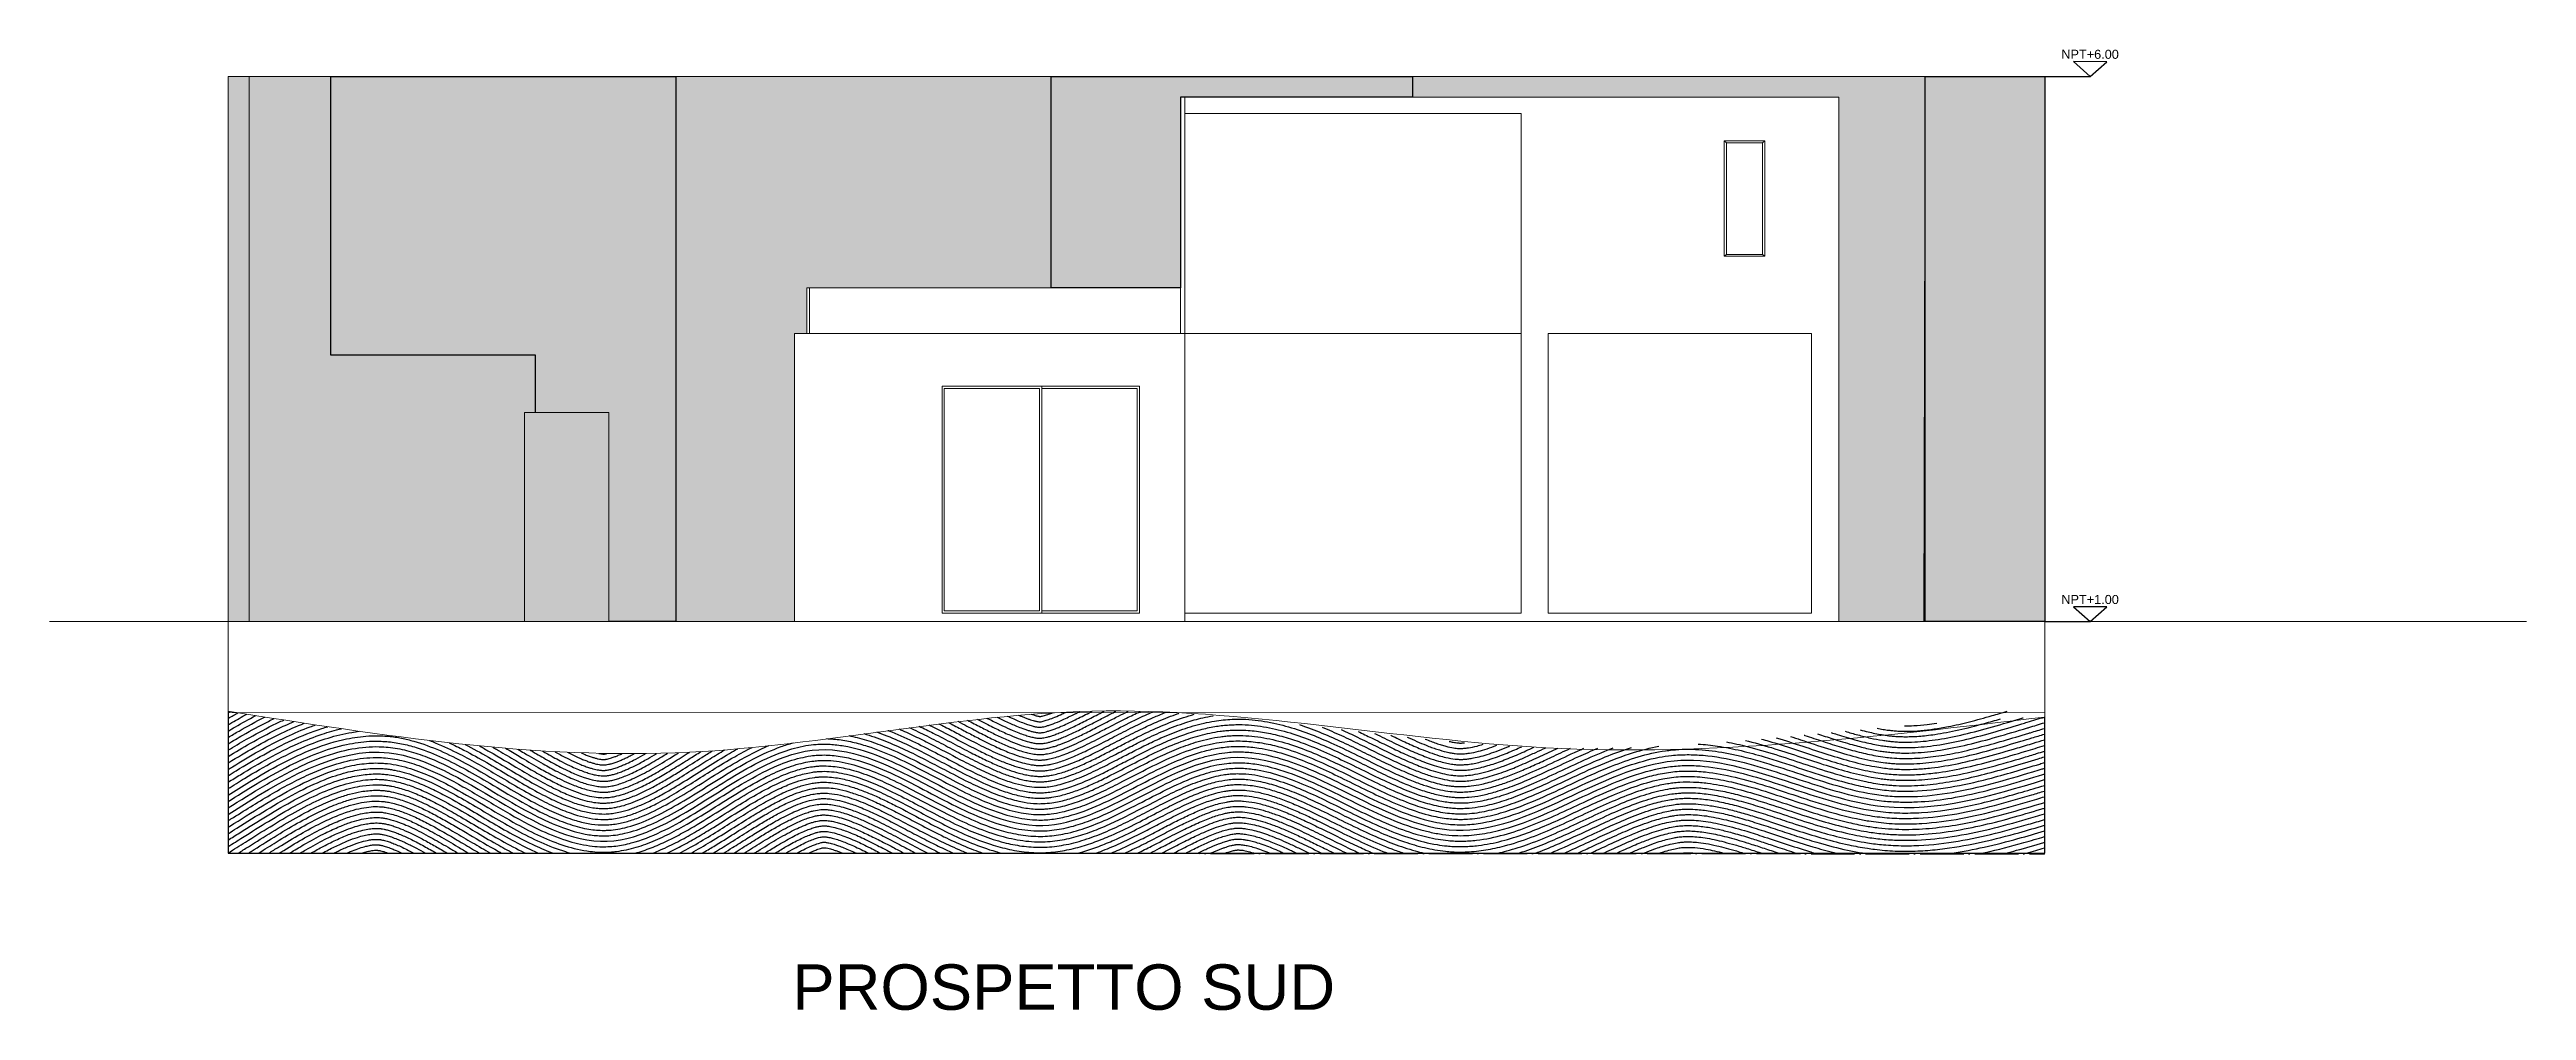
# Model space of a CAD drawing. Header units: millimetres. Extents: x 19901 to 42199, y 14545 to 21214.
# Drawn here: x 36528 to 39256, y 15094 to 16151 of the extents above; entities that cross this region are included whole.
import ezdxf
from ezdxf.enums import TextEntityAlignment as Align

# ---------------------------------------------------------------- set-up
doc = ezdxf.new("R2010")
doc.units = ezdxf.units.MM
doc.linetypes.add('ACAD_ISO04W100', pattern=[30, 24, -3, 0, -3])
doc.layers.get('0').update_dxf_attribs({"lineweight": 18})
for name, color, linetype in [('A-ANNO-SYMB', 3, 'Continuous'), ('A-ANNO-TEXT', 3, 'Continuous'), ('acqua', 140, 'Continuous')]:
    doc.layers.add(name, color=color, linetype=linetype)
for name, color, linetype, lineweight in [('MURO', 1, 'Continuous', 25), ('vetro', 140, 'Continuous', 15), ('Wall', 7, 'Continuous', 20)]:
    doc.layers.add(name, color=color, linetype=linetype, lineweight=lineweight)
doc.layers.add('VERDE_giardino_garden', color=7, linetype='Continuous', lineweight=5, true_color=0x426227)
doc.styles.add('ARIAL', font='Arial.ttf')
doc.styles.get("Standard").update_dxf_attribs({"font": 'Arial.ttf'})

msp = doc.modelspace()

# ---------------------------------------------------------------- texts
at = {"insert": (37346.3, 15144.7), "char_height": 50, "attachment_point": 1}
msp.add_mtext_dynamic_manual_height_columns('PROSPETTO SUD', width=1017.121, gutter_width=12.5, heights=[0], dxfattribs=at)
at = {"layer": 'A-ANNO-TEXT', "style": 'ARIAL'}
for s, p in [('NPT+6.00', (38775.2, 16141.3)), ('NPT+1.00', (38775.2, 15541.3))]:
    msp.add_text(s, height=10, rotation=359.935, dxfattribs=at).set_placement(p, align=Align.CENTER)

# ---------------------------------------------------------------- hatches: boundary and pattern name
at = {"layer": 'MURO'}
h = msp.add_hatch(color=256, dxfattribs=at)
h.dxf.hatch_style = 1
h.paths.add_polyline_path([(37144.2, 15752.1), (37144.2, 15522.1), (37217.9, 15522.1), (37217.9, 16122), (36838.2, 16122), (36838.2, 15815.1), (37063.4, 15815.1), (37063.4, 15752.1)])
h = msp.add_hatch(color=256, dxfattribs=at)
h.dxf.hatch_style = 1
h.paths.add_polyline_path([(37773.6, 16099), (38029.3, 16099), (38029.3, 16122), (37631.2, 16122), (37631.2, 15932.2), (37631.2, 15889.1), (37773.6, 15889.1)])
h = msp.add_hatch(color=256, dxfattribs=at)
h.dxf.hatch_style = 1
h.paths.add_polyline_path([(38593.5, 15522.1), (38725.2, 15522.1), (38725.2, 16122), (38593.5, 16122)])
at = {"layer": 'VERDE_giardino_garden'}
h = msp.add_hatch(color=256, dxfattribs=at)
h.dxf.hatch_style = 1
h.paths.add_polyline_path([(37051.3, 15522.1), (37144.2, 15522.1), (37144.2, 15752.1), (37051.3, 15752.1)])
at = {"layer": 'vetro'}
h = msp.add_hatch(color=256, dxfattribs=at)
h.dxf.hatch_style = 1
h.paths.add_polyline_path([(36748.2, 16122), (36725, 16122), (36725, 15522.1), (36748.2, 15522.1)])
h.paths.add_polyline_path([(37051.3, 15522.1), (37051.3, 15752.1), (37063.4, 15752.1), (37063.4, 15815.1), (36838.2, 15815.1), (36838.2, 16122), (36748.2, 16122), (36748.2, 15522.1)])
h = msp.add_hatch(color=256, dxfattribs=at)
h.dxf.hatch_style = 1
h.paths.add_polyline_path([(37217.9, 15522.1), (37348.6, 15522.1), (37348.6, 15617.4), (37348.6, 15839.1), (37362.1, 15839.1), (37362.1, 15889.1), (37631.2, 15889.1), (37631.2, 16122), (37217.9, 16122)])
h = msp.add_hatch(color=256, dxfattribs=at)
h.dxf.hatch_style = 1
h.paths.add_polyline_path([(38029.3, 16099), (38029.3, 16122), (38593.5, 16122), (38592.2, 15522.1), (38592.2, 15522.1), (38498.6, 15522.1), (38498.6, 16099)])

# ---------------------------------------------------------------- linework, layer by layer
for p, q in [((37773.6, 15839.1), (37773.6, 16099)), ((38498.6, 16099), (37773.6, 16099)), ((38498.6, 16099), (38498.6, 15522.1)), ((36528.4, 15522.1), (39255.7, 15522.1)), ((36725, 15267.1), (36725, 15522.1)), ((38725, 15266), (38725.2, 15522.1)), ((36725.2, 15422), (38725, 15421.5)), ((38725.2, 15422), (38725.2, 15432))]:
    msp.add_line(p, q)
at = {"linetype": 'ACAD_ISO04W100', "ltscale": 2}
msp.add_line((36725, 15267.1), (38725, 15266), dxfattribs=at)
msp.add_lwpolyline([(37778.6, 15522.1), (37778.6, 15839.1), (37778.6, 16099)])
at = {"end_tangent": (0.999612, 0.027845)}
msp.add_spline([(36725, 15423.3), (37233.2, 15378.2), (37676.4, 15423.3), (38175.9, 15383.1), (38725, 15416.9)], degree=3, dxfattribs=at)
at = {"layer": 'A-ANNO-SYMB', "ltscale": 0.8}
for p, q in [((38725.2, 16122), (38775.2, 16121.9)), ((38725.2, 15522), (38775.2, 15521.9))]:
    msp.add_line(p, q, dxfattribs=at)
at = {"layer": 'A-ANNO-SYMB'}
for points in [[(38775.2, 16121.9), (38793.6, 16138.1), (38756.8, 16138.2)], [(38775.2, 15521.9), (38793.6, 15538.1), (38756.8, 15538.2)]]:
    msp.add_lwpolyline(points, close=True, dxfattribs=at)
at = {"layer": 'acqua'}
for p, q in [((36725, 15423.3), (36725, 15267.1)), ((38725, 15416.9), (38725, 15267.1)), ((36725, 15267.1), (38725, 15267.1))]:
    msp.add_line(p, q, dxfattribs=at)
for points in [[(36725, 15422.3), (36725.5, 15422.5), (36726, 15422.8), (36726.4, 15423.1)], [(38707.7, 15405.4), (38713.5, 15407.2), (38719.2, 15408.9), (38725, 15410.7)], [(38707.7, 15405.4), (38707.7, 15405.4), (38707.7, 15405.4), (38707.7, 15405.4)], [(38709.4, 15399.7), (38714.6, 15401.2), (38719.8, 15402.8), (38725, 15404.4)], [(38709.4, 15399.7), (38709.4, 15399.7), (38709.4, 15399.7), (38709.4, 15399.7)], [(38711.1, 15393.9), (38715.8, 15395.3), (38720.4, 15396.7), (38725, 15398.1)], [(38711.1, 15393.9), (38711.1, 15393.9), (38711.1, 15393.9), (38711.1, 15393.9)], [(38712.9, 15388.2), (38716.9, 15389.4), (38721, 15390.6), (38725, 15391.9)], [(38712.9, 15388.2), (38712.9, 15388.2), (38712.9, 15388.2), (38712.9, 15388.2)], [(38714.6, 15382.4), (38718.1, 15383.5), (38721.5, 15384.5), (38725, 15385.6)], [(38714.6, 15382.4), (38714.6, 15382.4), (38714.6, 15382.4), (38714.6, 15382.4)], [(38716.3, 15376.7), (38719.2, 15377.6), (38722.1, 15378.4), (38725, 15379.3)], [(38716.3, 15376.7), (38716.3, 15376.7), (38716.3, 15376.7), (38716.3, 15376.7)], [(38719.8, 15365.2), (38721.5, 15365.7), (38723.3, 15366.3), (38725, 15366.8)], [(38719.8, 15365.2), (38719.8, 15365.2), (38719.8, 15365.2), (38719.8, 15365.2)], [(38721.5, 15359.5), (38722.7, 15359.8), (38723.9, 15360.2), (38725, 15360.5)], [(38721.5, 15359.5), (38721.5, 15359.5), (38721.5, 15359.5), (38721.5, 15359.5)], [(36725, 15302.7), (36726.1, 15303.3), (36727.1, 15304), (36728.2, 15304.7)], [(36728.2, 15304.7), (36728.2, 15304.7), (36728.2, 15304.7), (36728.2, 15304.7)], [(36725, 15295.6), (36727.1, 15296.9), (36729.3, 15298.3), (36731.4, 15299.6)], [(36725, 15288.5), (36728.2, 15290.5), (36731.4, 15292.5), (36734.6, 15294.5)], [(36725, 15274.3), (36730.3, 15277.7), (36735.7, 15281), (36741, 15284.4)], [(36725, 15267.2), (36731.4, 15271.2), (36737.8, 15275.3), (36744.2, 15279.3)], [(36731.4, 15299.6), (36731.4, 15299.6), (36731.4, 15299.6), (36731.4, 15299.6)], [(36734.6, 15294.5), (36734.6, 15294.5), (36734.6, 15294.5), (36734.6, 15294.5)], [(36736.1, 15267.1), (36739.9, 15269.5), (36743.6, 15271.9), (36747.4, 15274.2)], [(36741, 15284.4), (36741, 15284.4), (36741, 15284.4), (36741, 15284.4)], [(36744.2, 15279.3), (36744.2, 15279.3), (36744.2, 15279.3), (36744.2, 15279.3)], [(36747.4, 15274.2), (36747.4, 15274.2), (36747.4, 15274.2), (36747.4, 15274.2)], [(38705.4, 15267.1), (38712, 15269), (38718.6, 15270.9), (38725, 15272.8)], [(36747.4, 15267.1), (36748.4, 15267.8), (36749.5, 15268.5), (36750.6, 15269.1)], [(36750.6, 15269.1), (36750.6, 15269.1), (36750.6, 15269.1), (36750.6, 15269.1)], [(37380.9, 15267.1), (37380.9, 15267.1), (37380.9, 15267.1), (37381, 15267.1)]]:
    msp.add_open_spline(points, degree=3, dxfattribs=at)
for points, knots in [([(36725, 15415.3), (36725.1, 15415.4), (36725.3, 15415.5), (36728.9, 15417.6), (36732.4, 15419.6), (36735.9, 15421.6)], [48.3824, 48.3824, 48.3824, 48.3824, 48.740657, 48.740657, 58.651105, 58.651105, 58.651105, 58.651105]), ([(36725, 15408.4), (36726.4, 15409.2), (36727.8, 15410), (36734.6, 15413.9), (36740, 15417), (36745.6, 15420)], [45.481205, 45.481205, 45.481205, 45.481205, 49.508415, 49.508415, 64.887658, 64.887658, 64.887658, 64.887658]), ([(36725, 15401.4), (36727.7, 15403), (36730.4, 15404.6), (36740.4, 15410.3), (36747.8, 15414.5), (36755.4, 15418.5)], [42.518641, 42.518641, 42.518641, 42.518641, 50.35869, 50.35869, 71.303051, 71.303051, 71.303051, 71.303051]), ([(36725, 15394.4), (36729, 15396.8), (36733, 15399.2), (36746.1, 15406.7), (36755.4, 15411.8), (36765.2, 15416.7), (36765.3, 15416.8), (36765.5, 15416.9)], [39.497117, 39.497117, 39.497117, 39.497117, 51.308179, 51.308179, 77.532029, 77.532029, 77.945963, 77.945963, 77.945963, 77.945963]), ([(36725, 15387.4), (36730.3, 15390.6), (36735.7, 15393.8), (36750.3, 15402.2), (36759.7, 15407.3), (36771.5, 15413.2), (36773.6, 15414.2), (36775.7, 15415.3)], [36.419469, 36.419469, 36.419469, 36.419469, 52.371626, 52.371626, 79.118659, 79.118659, 84.876267, 84.876267, 84.876267, 84.876267]), ([(36725, 15380.4), (36731.7, 15384.5), (36738.5, 15388.5), (36754.7, 15397.7), (36764.2, 15402.9), (36778.1, 15409.8), (36782.2, 15411.7), (36786.4, 15413.6)], [33.288954, 33.288954, 33.288954, 33.288954, 53.57405, 53.57405, 80.914864, 80.914864, 92.173292, 92.173292, 92.173292, 92.173292]), ([(36725, 15373.4), (36733.1, 15378.3), (36741.3, 15383.2), (36759.2, 15393.4), (36768.9, 15398.6), (36784.9, 15406.4), (36791.1, 15409.2), (36797.4, 15411.9)], [30.109231, 30.109231, 30.109231, 30.109231, 54.931996, 54.931996, 82.944242, 82.944242, 99.944739, 99.944739, 99.944739, 99.944739]), ([(36725, 15366.4), (36725.3, 15366.5), (36725.5, 15366.7), (36735.1, 15372.6), (36744.6, 15378.2), (36764, 15389.1), (36773.8, 15394.4), (36792.1, 15403.2), (36800.4, 15406.8), (36808.9, 15410.1)], [26.884331, 26.884331, 26.884331, 26.884331, 27.706971, 27.706971, 56.506596, 56.506596, 85.306221, 85.306221, 108.342618, 108.342618, 108.342618, 108.342618]), ([(37463.5, 15403.8), (37464.8, 15403.3), (37466.2, 15402.7), (37473.5, 15399.4), (37479.4, 15396.7), (37491, 15391), (37496.7, 15388.2), (37513.5, 15379.5), (37524.3, 15373.7), (37541.6, 15364.8), (37548.2, 15361.5), (37561.1, 15355.4), (37567.4, 15352.6), (37578.8, 15348), (37584, 15346.2), (37593.3, 15343.3), (37597.5, 15342.3), (37605.4, 15340.6), (37609.2, 15340.1), (37614.2, 15339.7), (37615.5, 15339.6), (37618, 15339.6), (37619.1, 15339.5), (37621.3, 15339.6), (37622.4, 15339.6), (37624.7, 15339.8), (37625.8, 15339.9), (37628.2, 15340.2), (37629.4, 15340.3), (37633.3, 15340.9), (37636.1, 15341.5), (37641.8, 15342.9), (37644.8, 15343.7), (37651, 15345.7), (37654.2, 15346.9), (37660.8, 15349.4), (37664.2, 15350.7), (37674.1, 15355.1), (37680.9, 15358.3), (37693.9, 15364.8), (37699.9, 15367.9), (37711.2, 15373.7), (37716.3, 15376.4), (37726.8, 15381.7), (37732.1, 15384.4), (37743, 15389.7), (37748.6, 15392.3), (37761.4, 15397.9), (37768.7, 15400.8), (37783.7, 15406), (37791.5, 15408.4), (37803.4, 15411.1), (37807.2, 15411.8), (37814.2, 15413), (37817.5, 15413.4), (37824, 15414.1), (37827.3, 15414.3), (37833.1, 15414.6), (37835.6, 15414.6), (37840.6, 15414.6), (37843, 15414.5), (37850.1, 15414.2), (37854.8, 15413.7), (37868.5, 15412), (37877.5, 15410.2), (37894.9, 15405.6), (37903.3, 15402.9), (37919.8, 15396.9), (37927.8, 15393.6), (37944.7, 15386.2), (37953.5, 15382), (37970.7, 15373.7), (37979.1, 15369.5), (37995.5, 15361.5), (38003.5, 15357.7), (38017, 15351.6), (38022.7, 15349.1), (38032.7, 15345.2), (38037.1, 15343.5), (38045.6, 15340.6), (38049.8, 15339.4), (38057.9, 15337.3), (38061.8, 15336.4), (38068.8, 15335.2), (38072.1, 15334.8), (38076.6, 15334.5), (38078, 15334.4), (38080.5, 15334.3), (38081.7, 15334.3), (38084, 15334.3), (38085.2, 15334.4), (38088.8, 15334.5), (38091.2, 15334.7), (38097.6, 15335.5), (38101.7, 15336.2), (38110.1, 15337.9), (38114.4, 15339.1), (38123.3, 15341.7), (38127.9, 15343.2), (38136.7, 15346.4), (38140.9, 15348), (38149.5, 15351.5), (38153.9, 15353.4), (38167.3, 15359.2), (38176.5, 15363.5), (38195.4, 15372.3), (38205.1, 15376.9), (38216, 15381.7), (38216.8, 15382.1), (38217.7, 15382.5)], [778.887759, 778.887759, 778.887759, 778.887759, 782.704456, 782.704456, 799.775962, 799.775962, 816.847469, 816.847469, 850.990482, 850.990482, 873.232487, 873.232487, 895.474492, 895.474492, 915.165477, 915.165477, 932.489552, 932.489552, 949.813628, 949.813628, 956.319104, 956.319104, 961.977274, 961.977274, 967.635444, 967.635444, 973.293615, 973.293615, 978.951785, 978.951785, 991.504322, 991.504322, 1004.056859, 1004.056859, 1016.609396, 1016.609396, 1029.161933, 1029.161933, 1052.976918, 1052.976918, 1072.990228, 1072.990228, 1089.189588, 1089.189588, 1105.388949, 1105.388949, 1121.588309, 1121.588309, 1141.726193, 1141.726193, 1161.864077, 1161.864077, 1171.247989, 1171.247989, 1178.932373, 1178.932373, 1186.616757, 1186.616757, 1192.490762, 1192.490762, 1198.364766, 1198.364766, 1209.549811, 1209.549811, 1232.264849, 1232.264849, 1254.979887, 1254.979887, 1277.694925, 1277.694925, 1303.962811, 1303.962811, 1330.230696, 1330.230696, 1356.498582, 1356.498582, 1376.062228, 1376.062228, 1392.089543, 1392.089543, 1408.116858, 1408.116858, 1424.144172, 1424.144172, 1438.326013, 1438.326013, 1444.785665, 1444.785665, 1450.157388, 1450.157388, 1455.52911, 1455.52911, 1466.272555, 1466.272555, 1483.211376, 1483.211376, 1500.150198, 1500.150198, 1517.089019, 1517.089019, 1532.061165, 1532.061165, 1547.033311, 1547.033311, 1576.977604, 1576.977604, 1606.921896, 1606.921896, 1609.516853, 1609.516853, 1609.516853, 1609.516853]), ([(37474.9, 15405.4), (37481.5, 15402.4), (37488, 15399.2), (37501.3, 15392.6), (37508.1, 15389.1), (37521.4, 15382.1), (37527.9, 15378.6), (37541.3, 15371.7), (37548.2, 15368.2), (37560.8, 15362.2), (37566.6, 15359.5), (37576.6, 15355.3), (37580.9, 15353.7), (37589.1, 15350.9), (37593, 15349.7), (37599, 15348.1), (37601.2, 15347.6), (37605.4, 15346.8), (37607.4, 15346.5), (37611.3, 15346), (37613.1, 15345.8), (37616.3, 15345.6), (37617.8, 15345.6), (37620.6, 15345.6), (37621.9, 15345.6), (37624.8, 15345.8), (37626.3, 15346), (37629.3, 15346.4), (37630.9, 15346.6), (37635.8, 15347.6), (37639.4, 15348.4), (37646.8, 15350.6), (37650.8, 15352), (37658.9, 15355.1), (37663.2, 15356.8), (37672, 15360.7), (37676.5, 15362.9), (37687.9, 15368.4), (37694.8, 15372), (37707.2, 15378.4), (37712.5, 15381.2), (37723.3, 15386.7), (37728.9, 15389.5), (37741.6, 15395.7), (37748.8, 15399), (37763.8, 15405.3), (37771.5, 15408.3), (37785.7, 15412.8), (37791.9, 15414.6), (37802.1, 15416.9), (37805.7, 15417.6), (37809.5, 15418.3)], [787.366202, 787.366202, 787.366202, 787.366202, 806.096139, 806.096139, 826.792454, 826.792454, 847.488768, 847.488768, 870.365644, 870.365644, 891.191598, 891.191598, 907.455136, 907.455136, 923.718674, 923.718674, 933.434084, 933.434084, 943.149493, 943.149493, 952.422868, 952.422868, 960.209522, 960.209522, 967.996176, 967.996176, 975.78283, 975.78283, 983.569483, 983.569483, 999.746039, 999.746039, 1015.922595, 1015.922595, 1032.099151, 1032.099151, 1048.275707, 1048.275707, 1071.497054, 1071.497054, 1088.234468, 1088.234468, 1104.971883, 1104.971883, 1125.648798, 1125.648798, 1146.325713, 1146.325713, 1162.00676, 1162.00676, 1170.767921, 1170.767921, 1170.767921, 1170.767921]), ([(37486, 15406.8), (37491.2, 15404.3), (37496.3, 15401.8), (37508.7, 15395.5), (37515.9, 15391.8), (37529.9, 15384.4), (37536.7, 15380.8), (37548.4, 15374.9), (37553.4, 15372.4), (37563.1, 15367.7), (37567.8, 15365.6), (37576.5, 15361.8), (37580.6, 15360.2), (37588.4, 15357.4), (37592.1, 15356.2), (37598.2, 15354.5), (37600.6, 15353.9), (37604.9, 15353), (37606.9, 15352.6), (37610.7, 15352.1), (37612.5, 15351.9), (37615.8, 15351.6), (37617.2, 15351.6), (37620.1, 15351.6), (37621.5, 15351.6), (37624.4, 15351.8), (37625.9, 15352), (37629.1, 15352.4), (37630.7, 15352.7), (37636.6, 15353.9), (37641.2, 15355.1), (37650.2, 15358.1), (37654.3, 15359.7), (37663.1, 15363.3), (37667.7, 15365.4), (37677.1, 15369.8), (37682, 15372.2), (37692.1, 15377.4), (37697.3, 15380), (37707, 15385.1), (37711.5, 15387.4), (37720.6, 15392), (37725.2, 15394.4), (37737.3, 15400.3), (37744.8, 15403.8), (37760.4, 15410.4), (37768.5, 15413.6), (37780.8, 15417.6), (37784.7, 15418.8), (37788.8, 15419.9)], [795.471948, 795.471948, 795.471948, 795.471948, 810.332287, 810.332287, 832.324598, 832.324598, 854.316908, 854.316908, 871.363763, 871.363763, 888.410617, 888.410617, 904.11704, 904.11704, 919.823463, 919.823463, 930.959131, 930.959131, 940.763381, 940.763381, 950.567632, 950.567632, 959.288662, 959.288662, 968.009692, 968.009692, 976.730721, 976.730721, 985.451751, 985.451751, 1006.827432, 1006.827432, 1023.903169, 1023.903169, 1040.978906, 1040.978906, 1058.054643, 1058.054643, 1075.130379, 1075.130379, 1089.115482, 1089.115482, 1103.100585, 1103.100585, 1124.390894, 1124.390894, 1145.681202, 1145.681202, 1155.389365, 1155.389365, 1155.389365, 1155.389365]), ([(37496.8, 15408.2), (37499.7, 15406.8), (37502.5, 15405.4), (37513.5, 15399.8), (37521.4, 15395.6), (37536.7, 15387.6), (37544.1, 15383.7), (37556.1, 15377.7), (37560.8, 15375.4), (37570, 15371.2), (37574.4, 15369.2), (37582.9, 15365.8), (37586.9, 15364.3), (37594.6, 15361.7), (37598.3, 15360.7), (37605, 15359), (37608.2, 15358.5), (37612.9, 15357.8), (37614.7, 15357.7), (37617.4, 15357.6), (37618.4, 15357.6), (37620.1, 15357.6), (37620.8, 15357.6), (37623.2, 15357.7), (37625, 15357.9), (37628.8, 15358.4), (37630.8, 15358.8), (37635.1, 15359.7), (37637.3, 15360.3), (37642.4, 15361.8), (37645.3, 15362.8), (37651.2, 15365), (37654.4, 15366.2), (37662.8, 15369.7), (37668.3, 15372.2), (37679.8, 15377.8), (37685.8, 15380.9), (37698.2, 15387.3), (37704.7, 15390.6), (37718, 15397.5), (37725, 15401), (37737.8, 15407.1), (37743.6, 15409.8), (37756.5, 15415.3), (37763.6, 15418.1), (37771.4, 15420.8), (37771.6, 15420.9), (37771.9, 15421)], [803.350608, 803.350608, 803.350608, 803.350608, 811.698307, 811.698307, 835.944033, 835.944033, 860.189758, 860.189758, 876.835636, 876.835636, 893.481514, 893.481514, 910.127392, 910.127392, 926.77327, 926.77327, 943.419148, 943.419148, 954.161296, 954.161296, 960.674093, 960.674093, 965.816346, 965.816346, 977.121142, 977.121142, 988.425937, 988.425937, 999.730733, 999.730733, 1012.609302, 1012.609302, 1025.48787, 1025.48787, 1046.03627, 1046.03627, 1066.58467, 1066.58467, 1087.13307, 1087.13307, 1107.681471, 1107.681471, 1123.809558, 1123.809558, 1142.388914, 1142.388914, 1143.069853, 1143.069853, 1143.069853, 1143.069853]), ([(37507.5, 15409.6), (37509.8, 15408.4), (37512, 15407.3), (37519.4, 15403.5), (37524.4, 15400.8), (37537, 15394.2), (37544.5, 15390.3), (37558.8, 15383.1), (37565.6, 15379.8), (37575.8, 15375.2), (37579.4, 15373.7), (37586.3, 15370.9), (37589.6, 15369.7), (37595.9, 15367.6), (37598.9, 15366.7), (37605.3, 15365.1), (37608.4, 15364.5), (37613, 15363.9), (37614.5, 15363.7), (37617, 15363.6), (37617.9, 15363.6), (37619.3, 15363.6), (37619.9, 15363.6), (37620.9, 15363.6), (37621.3, 15363.6), (37622.3, 15363.7), (37622.8, 15363.7), (37624.3, 15363.9), (37625.4, 15364), (37627.6, 15364.3), (37628.8, 15364.5), (37631.8, 15365.1), (37633.7, 15365.6), (37637.7, 15366.7), (37639.8, 15367.3), (37644.2, 15368.8), (37646.5, 15369.6), (37651.3, 15371.4), (37653.8, 15372.5), (37659, 15374.7), (37661.7, 15375.9), (37669.9, 15379.7), (37675.7, 15382.5), (37687.9, 15388.7), (37694.2, 15392), (37707.4, 15398.8), (37714.2, 15402.3), (37728.5, 15409.4), (37735.9, 15412.9), (37747.9, 15418.2), (37752.3, 15420), (37756.8, 15421.8)], [811.121461, 811.121461, 811.121461, 811.121461, 817.845103, 817.845103, 833.221662, 833.221662, 857.607201, 857.607201, 881.992741, 881.992741, 896.085983, 896.085983, 910.179225, 910.179225, 924.621369, 924.621369, 942.352691, 942.352691, 952.658851, 952.658851, 959.36344, 959.36344, 963.673041, 963.673041, 967.295137, 967.295137, 970.917234, 970.917234, 978.161427, 978.161427, 985.40562, 985.40562, 995.807955, 995.807955, 1006.210289, 1006.210289, 1016.612624, 1016.612624, 1027.014958, 1027.014958, 1037.417293, 1037.417293, 1058.221962, 1058.221962, 1079.026631, 1079.026631, 1099.8313, 1099.8313, 1120.635969, 1120.635969, 1132.137594, 1132.137594, 1132.137594, 1132.137594]), ([(37518.1, 15410.9), (37520.2, 15409.8), (37522.4, 15408.7), (37529.4, 15405), (37534.2, 15402.5), (37543.5, 15397.6), (37548, 15395.3), (37558.4, 15389.9), (37564.3, 15387.1), (37575.3, 15381.9), (37580.6, 15379.6), (37588.8, 15376.4), (37591.9, 15375.3), (37597.7, 15373.3), (37600.5, 15372.5), (37606.8, 15370.9), (37610.1, 15370.3), (37614, 15369.8), (37615, 15369.7), (37616.7, 15369.6), (37617.3, 15369.6), (37618.5, 15369.6), (37619.1, 15369.6), (37620.2, 15369.6), (37620.7, 15369.6), (37621.8, 15369.7), (37622.4, 15369.7), (37624.2, 15369.9), (37625.4, 15370), (37628.6, 15370.6), (37630.5, 15371), (37634.9, 15372.1), (37637.2, 15372.8), (37642.2, 15374.4), (37644.8, 15375.4), (37650.4, 15377.5), (37653.4, 15378.8), (37659.5, 15381.5), (37662.7, 15382.9), (37669.3, 15386.1), (37672.7, 15387.7), (37683.3, 15393.1), (37690.8, 15396.9), (37706.5, 15405.1), (37714.8, 15409.3), (37729.2, 15416.4), (37735.1, 15419.1), (37741.8, 15422), (37742.2, 15422.2), (37742.7, 15422.4)], [818.891462, 818.891462, 818.891462, 818.891462, 825.365112, 825.365112, 840.370424, 840.370424, 855.375735, 855.375735, 876.042045, 876.042045, 896.708355, 896.708355, 910.504909, 910.504909, 924.301464, 924.301464, 944.294997, 944.294997, 951.646634, 951.646634, 956.960678, 956.960678, 961.861669, 961.861669, 966.762661, 966.762661, 971.663652, 971.663652, 980.796013, 980.796013, 993.155987, 993.155987, 1005.515961, 1005.515961, 1017.875935, 1017.875935, 1030.235908, 1030.235908, 1042.595882, 1042.595882, 1054.955856, 1054.955856, 1079.675803, 1079.675803, 1104.395751, 1104.395751, 1120.669454, 1120.669454, 1121.925747, 1121.925747, 1121.925747, 1121.925747]), ([(37528.6, 15412.2), (37532, 15410.4), (37535.3, 15408.7), (37544, 15404.1), (37549.3, 15401.3), (37559.6, 15396.1), (37564.5, 15393.6), (37574, 15389.1), (37578.5, 15387.1), (37585.9, 15383.9), (37589, 15382.8), (37594.7, 15380.6), (37597.4, 15379.7), (37601.8, 15378.4), (37603.6, 15377.9), (37607.9, 15376.8), (37610.2, 15376.4), (37613.4, 15375.9), (37614.4, 15375.8), (37616.3, 15375.6), (37617.2, 15375.6), (37618.4, 15375.6), (37618.8, 15375.6), (37619.6, 15375.6), (37620, 15375.6), (37620.8, 15375.6), (37621.2, 15375.6), (37622.5, 15375.7), (37623.5, 15375.8), (37626.3, 15376.3), (37628.3, 15376.6), (37632.8, 15377.7), (37635.2, 15378.5), (37640.6, 15380.2), (37643.6, 15381.3), (37649.8, 15383.8), (37653, 15385.1), (37659.9, 15388.2), (37663.5, 15389.9), (37671, 15393.6), (37674.9, 15395.6), (37683, 15399.7), (37687.2, 15401.9), (37698.7, 15407.8), (37706.2, 15411.7), (37719, 15418.1), (37724, 15420.5), (37729.2, 15422.9)], [826.765081, 826.765081, 826.765081, 826.765081, 837.068898, 837.068898, 854.642899, 854.642899, 872.2169, 872.2169, 889.7909, 889.7909, 902.827977, 902.827977, 915.865053, 915.865053, 925.831881, 925.831881, 940.797717, 940.797717, 948.715382, 948.715382, 956.633047, 956.633047, 960.829958, 960.829958, 965.026869, 965.026869, 969.223779, 969.223779, 977.67725, 977.67725, 991.694097, 991.694097, 1005.710943, 1005.710943, 1019.727789, 1019.727789, 1033.563667, 1033.563667, 1047.399544, 1047.399544, 1061.235422, 1061.235422, 1075.071299, 1075.071299, 1098.010958, 1098.010958, 1112.056864, 1112.056864, 1112.056864, 1112.056864]), ([(37539.2, 15413.4), (37541.7, 15412.1), (37544.2, 15410.8), (37551.5, 15407), (37556.2, 15404.6), (37565.1, 15400), (37569.5, 15397.9), (37578.3, 15393.8), (37582.8, 15391.8), (37591, 15388.4), (37594.8, 15386.9), (37601.8, 15384.6), (37604.9, 15383.7), (37609.7, 15382.6), (37611.4, 15382.3), (37613.8, 15381.9), (37614.6, 15381.8), (37616.2, 15381.7), (37616.9, 15381.6), (37618.2, 15381.6), (37618.8, 15381.6), (37619.7, 15381.6), (37619.9, 15381.6), (37620.7, 15381.6), (37621.2, 15381.6), (37622.3, 15381.8), (37622.9, 15381.8), (37624.9, 15382.1), (37626.3, 15382.4), (37629.4, 15383.1), (37631, 15383.5), (37634, 15384.4), (37635.5, 15384.8), (37638.6, 15385.9), (37640.2, 15386.5), (37645.4, 15388.4), (37649.2, 15390), (37657.4, 15393.7), (37661.7, 15395.7), (37670.9, 15400.2), (37675.7, 15402.7), (37684.6, 15407.3), (37688.6, 15409.3), (37696.8, 15413.5), (37701, 15415.7), (37708.8, 15419.7), (37712.4, 15421.5), (37716.1, 15423.3)], [834.860843, 834.860843, 834.860843, 834.860843, 842.898218, 842.898218, 858.646171, 858.646171, 874.394125, 874.394125, 892.367795, 892.367795, 910.047377, 910.047377, 927.72696, 927.72696, 940.353266, 940.353266, 947.118688, 947.118688, 954.501635, 954.501635, 961.884583, 961.884583, 965.405593, 965.405593, 971.364729, 971.364729, 977.323865, 977.323865, 989.242138, 989.242138, 999.253952, 999.253952, 1007.436648, 1007.436648, 1015.619343, 1015.619343, 1032.531321, 1032.531321, 1049.443298, 1049.443298, 1066.355276, 1066.355276, 1079.189786, 1079.189786, 1092.024295, 1092.024295, 1102.364169, 1102.364169, 1102.364169, 1102.364169]), ([(37549.9, 15414.6), (37553.9, 15412.5), (37557.7, 15410.5), (37566.7, 15406), (37571.6, 15403.5), (37581, 15399.1), (37585.4, 15397.2), (37593.4, 15393.9), (37596.9, 15392.6), (37603.4, 15390.4), (37606.3, 15389.6), (37610.4, 15388.6), (37612, 15388.3), (37614.1, 15387.9), (37614.8, 15387.8), (37616.4, 15387.7), (37617.2, 15387.6), (37618.2, 15387.6), (37618.6, 15387.6), (37619, 15387.6), (37619.2, 15387.6), (37619.6, 15387.6), (37619.7, 15387.6), (37620.4, 15387.6), (37620.9, 15387.6), (37622.1, 15387.8), (37622.8, 15387.9), (37624.4, 15388.1), (37625.2, 15388.3), (37627.2, 15388.7), (37628.4, 15389), (37631, 15389.7), (37632.4, 15390.2), (37635.5, 15391.1), (37637.1, 15391.7), (37640.5, 15393), (37642.3, 15393.7), (37646, 15395.2), (37648, 15396), (37654.1, 15398.7), (37658.5, 15400.8), (37667.8, 15405.4), (37672.7, 15407.9), (37681.8, 15412.5), (37685.8, 15414.6), (37694, 15418.9), (37698.3, 15421.1), (37702.6, 15423.3)], [843.323833, 843.323833, 843.323833, 843.323833, 856.43865, 856.43865, 874.631231, 874.631231, 892.823813, 892.823813, 909.917941, 909.917941, 927.012069, 927.012069, 938.580819, 938.580819, 945.515396, 945.515396, 954.88255, 954.88255, 959.449127, 959.449127, 962.365144, 962.365144, 965.281161, 965.281161, 972.794371, 972.794371, 980.307581, 980.307581, 987.820791, 987.820791, 996.528862, 996.528862, 1005.236932, 1005.236932, 1013.945003, 1013.945003, 1022.653073, 1022.653073, 1031.361144, 1031.361144, 1048.777285, 1048.777285, 1066.193427, 1066.193427, 1079.227584, 1079.227584, 1092.068513, 1092.068513, 1092.068513, 1092.068513]), ([(37560.7, 15415.7), (37562.3, 15414.9), (37563.9, 15414.1), (37569.8, 15411.1), (37573.9, 15409.1), (37581.6, 15405.5), (37585.1, 15403.9), (37590.9, 15401.4), (37593.3, 15400.4), (37597.7, 15398.7), (37599.8, 15397.9), (37603.8, 15396.6), (37605.6, 15396), (37608.2, 15395.3), (37609.1, 15395.1), (37611.6, 15394.5), (37613.1, 15394.2), (37615.3, 15393.8), (37616.1, 15393.7), (37617.4, 15393.6), (37617.9, 15393.6), (37618.6, 15393.6), (37618.9, 15393.6), (37619.2, 15393.6), (37619.3, 15393.6), (37619.4, 15393.6), (37619.5, 15393.6), (37619.8, 15393.6), (37620, 15393.6), (37620.5, 15393.6), (37620.8, 15393.7), (37621.8, 15393.8), (37622.5, 15393.9), (37624.2, 15394.2), (37625.1, 15394.4), (37627.3, 15394.9), (37628.5, 15395.3), (37631.1, 15396), (37632.5, 15396.5), (37635.6, 15397.6), (37637.2, 15398.2), (37640.6, 15399.5), (37642.5, 15400.2), (37646.3, 15401.8), (37648.2, 15402.7), (37652.4, 15404.6), (37654.5, 15405.6), (37661.2, 15408.8), (37666, 15411.2), (37676, 15416.3), (37681.3, 15419), (37687.7, 15422.4), (37688.6, 15422.8), (37689.5, 15423.3)], [852.354859, 852.354859, 852.354859, 852.354859, 857.999107, 857.999107, 873.318506, 873.318506, 887.820851, 887.820851, 898.651409, 898.651409, 909.481967, 909.481967, 920.38386, 920.38386, 926.500127, 926.500127, 938.732662, 938.732662, 948.498393, 948.498393, 955.836985, 955.836985, 961.165693, 961.165693, 963.407617, 963.407617, 965.095888, 965.095888, 969.676456, 969.676456, 974.257024, 974.257024, 982.973276, 982.973276, 991.689528, 991.689528, 1000.40578, 1000.40578, 1009.122033, 1009.122033, 1017.838285, 1017.838285, 1026.554537, 1026.554537, 1035.270789, 1035.270789, 1043.987041, 1043.987041, 1061.419545, 1061.419545, 1078.852049, 1078.852049, 1081.61641, 1081.61641, 1081.61641, 1081.61641]), ([(37571.7, 15416.9), (37574.9, 15415.3), (37577.9, 15413.8), (37585.2, 15410.4), (37589.3, 15408.5), (37595.5, 15406), (37597.8, 15405.1), (37601.5, 15403.7), (37602.9, 15403.2), (37605.5, 15402.4), (37606.8, 15402), (37609.1, 15401.3), (37610.3, 15401), (37612.7, 15400.4), (37613.9, 15400.1), (37615.9, 15399.8), (37616.8, 15399.7), (37618, 15399.6), (37618.4, 15399.6), (37618.8, 15399.6), (37618.9, 15399.6), (37619.1, 15399.6), (37619.1, 15399.6), (37619.2, 15399.6), (37619.3, 15399.6), (37619.3, 15399.6), (37619.4, 15399.6), (37619.5, 15399.6), (37619.5, 15399.6), (37619.7, 15399.6), (37619.8, 15399.6), (37620.2, 15399.6), (37620.5, 15399.7), (37621.4, 15399.8), (37622.1, 15399.9), (37623.7, 15400.2), (37624.6, 15400.5), (37626.8, 15401), (37627.9, 15401.3), (37630.5, 15402.2), (37631.9, 15402.6), (37635, 15403.7), (37636.6, 15404.3), (37640, 15405.7), (37641.8, 15406.5), (37648.5, 15409.4), (37653.9, 15411.9), (37664.5, 15417.2), (37669.8, 15419.8), (37675.7, 15422.9), (37676, 15423.1), (37676.4, 15423.3)], [862.27221, 862.27221, 862.27221, 862.27221, 873.786909, 873.786909, 891.353765, 891.353765, 902.590247, 902.590247, 910.40945, 910.40945, 918.228652, 918.228652, 926.308944, 926.308944, 937.468599, 937.468599, 948.628253, 948.628253, 957.653753, 957.653753, 961.138367, 961.138367, 963.3738, 963.3738, 964.834193, 964.834193, 966.294587, 966.294587, 967.754981, 967.754981, 970.675768, 970.675768, 976.749956, 976.749956, 985.499975, 985.499975, 994.249994, 994.249994, 1003.000013, 1003.000013, 1011.750032, 1011.750032, 1020.50005, 1020.50005, 1029.250069, 1029.250069, 1051.08794, 1051.08794, 1069.387586, 1069.387586, 1070.680945, 1070.680945, 1070.680945, 1070.680945]), ([(37583.2, 15418), (37585, 15417.1), (37586.7, 15416.3), (37590.6, 15414.6), (37592.7, 15413.7), (37597.1, 15411.8), (37599.3, 15410.9), (37602.7, 15409.7), (37603.9, 15409.2), (37606.1, 15408.5), (37607, 15408.2), (37608.7, 15407.7), (37609.5, 15407.4), (37611, 15407), (37611.6, 15406.8), (37612.8, 15406.5), (37613.3, 15406.4), (37614.3, 15406.2), (37614.8, 15406.1), (37616.1, 15405.9), (37616.8, 15405.7), (37617.9, 15405.6), (37618.3, 15405.6), (37618.7, 15405.6), (37618.8, 15405.6), (37618.9, 15405.6), (37619, 15405.6), (37619, 15405.6), (37619, 15405.6), (37619, 15405.6), (37619, 15405.6), (37619, 15405.6), (37619, 15405.6), (37619, 15405.6), (37619.1, 15405.6), (37619.2, 15405.6), (37619.3, 15405.6), (37619.6, 15405.6), (37619.8, 15405.6), (37620.4, 15405.7), (37621, 15405.8), (37622.5, 15406.1), (37623.5, 15406.3), (37625.4, 15406.9), (37626.3, 15407.1), (37628.5, 15407.8), (37629.8, 15408.2), (37634, 15409.7), (37637.1, 15411), (37642.7, 15413.4), (37644.8, 15414.3), (37649.3, 15416.4), (37651.6, 15417.5), (37656.8, 15420), (37659.7, 15421.5), (37662.6, 15423)], [873.630941, 873.630941, 873.630941, 873.630941, 880.777667, 880.777667, 890.200352, 890.200352, 901.365373, 901.365373, 908.438874, 908.438874, 914.128136, 914.128136, 919.817398, 919.817398, 925.069776, 925.069776, 929.859413, 929.859413, 934.649051, 934.649051, 944.228325, 944.228325, 953.8076, 953.8076, 959.083061, 959.083061, 961.818353, 961.818353, 963.025703, 963.025703, 963.992543, 963.992543, 964.798337, 964.798337, 966.52065, 966.52065, 971.36936, 971.36936, 976.218069, 976.218069, 985.804348, 985.804348, 995.390628, 995.390628, 1002.760315, 1002.760315, 1011.359984, 1011.359984, 1028.162401, 1028.162401, 1037.729444, 1037.729444, 1047.296488, 1047.296488, 1058.02252, 1058.02252, 1058.02252, 1058.02252]), ([(37595.4, 15419), (37596.5, 15418.6), (37597.6, 15418.1), (37600.4, 15417), (37602.1, 15416.3), (37604.9, 15415.2), (37606.1, 15414.8), (37608.2, 15414.1), (37609.1, 15413.8), (37610.9, 15413.3), (37611.7, 15413), (37613, 15412.7), (37613.6, 15412.5), (37614.6, 15412.3), (37615.1, 15412.2), (37615.9, 15412), (37616.3, 15411.9), (37617.6, 15411.7), (37618.2, 15411.6), (37618.7, 15411.6), (37618.8, 15411.6), (37618.8, 15411.6)], [887.656662, 887.656662, 887.656662, 887.656662, 892.760318, 892.760318, 901.776745, 901.776745, 908.710546, 908.710546, 915.046397, 915.046397, 921.382248, 921.382248, 926.300794, 926.300794, 931.219339, 931.219339, 936.137884, 936.137884, 949.55519, 949.55519, 953.859647, 953.859647, 953.859647, 953.859647]), ([(37609.2, 15420.1), (37609.2, 15420.1), (37609.2, 15420.1), (37610.2, 15419.7), (37611.2, 15419.4), (37613.1, 15418.9), (37613.9, 15418.6), (37615.4, 15418.2), (37616, 15418.1), (37617, 15417.9), (37617.5, 15417.8), (37618.1, 15417.7), (37618.4, 15417.6), (37618.8, 15417.6), (37619, 15417.6), (37619.1, 15417.6), (37619.1, 15417.6), (37619.1, 15417.6)], [908.815565, 908.815565, 908.815565, 908.815565, 908.878669, 908.878669, 916.098525, 916.098525, 923.318382, 923.318382, 930.538238, 930.538238, 936.581596, 936.581596, 942.624955, 942.624955, 949.189531, 949.189531, 952.162562, 952.162562, 952.162562, 952.162562]), ([(37618.8, 15411.6), (37619, 15411.6), (37619.2, 15411.6), (37620, 15411.7), (37620.5, 15411.8), (37621.9, 15412.1), (37622.7, 15412.3), (37624.4, 15412.8), (37625.1, 15413), (37626.8, 15413.6), (37627.8, 15413.9), (37630.7, 15414.9), (37633, 15415.8), (37637.9, 15417.8), (37640.6, 15419), (37645, 15421), (37646.5, 15421.7), (37648, 15422.4)], [971.235705, 971.235705, 971.235705, 971.235705, 979.973612, 979.973612, 988.711518, 988.711518, 997.449425, 997.449425, 1003.927903, 1003.927903, 1010.40638, 1010.40638, 1023.363336, 1023.363336, 1036.320291, 1036.320291, 1042.612221, 1042.612221, 1042.612221, 1042.612221]), ([(37619.1, 15417.6), (37619.3, 15417.6), (37619.5, 15417.6), (37620.3, 15417.7), (37620.8, 15417.8), (37622.2, 15418.1), (37623, 15418.3), (37624.7, 15418.8), (37625.4, 15419), (37627.1, 15419.6), (37628.1, 15419.9), (37630.2, 15420.7), (37631.5, 15421.1), (37632.9, 15421.7)], [971.235705, 971.235705, 971.235705, 971.235705, 979.973612, 979.973612, 988.711518, 988.711518, 997.449425, 997.449425, 1003.927903, 1003.927903, 1010.40638, 1010.40638, 1018.205773, 1018.205773, 1018.205773, 1018.205773]), ([(38490.1, 15399.8), (38492.3, 15399.1), (38494.4, 15398.4), (38503.4, 15395.6), (38510, 15393.6), (38520, 15390.9), (38523.6, 15390), (38533.1, 15387.7), (38538.8, 15386.5), (38546.2, 15385.3), (38548.2, 15385), (38552.2, 15384.4), (38554.1, 15384.2), (38557.9, 15383.8), (38559.8, 15383.7), (38563.7, 15383.5), (38565.6, 15383.4), (38571.4, 15383.2), (38575.3, 15383.2), (38588, 15383.7), (38597, 15384.6), (38615.7, 15387.3), (38625.5, 15389.2), (38645.6, 15393.9), (38656.1, 15396.6), (38677.5, 15402.6), (38688.6, 15405.9), (38701.9, 15410), (38703.9, 15410.6), (38705.9, 15411.2)], [1852.576677, 1852.576677, 1852.576677, 1852.576677, 1859.597868, 1859.597868, 1882.044306, 1882.044306, 1895.135713, 1895.135713, 1917.089972, 1917.089972, 1925.297808, 1925.297808, 1933.54056, 1933.54056, 1941.783312, 1941.783312, 1950.026064, 1950.026064, 1966.138166, 1966.138166, 2000.928439, 2000.928439, 2035.718712, 2035.718712, 2070.508985, 2070.508985, 2105.299258, 2105.299258, 2111.409951, 2111.409951, 2111.409951, 2111.409951]), ([(38505.5, 15401.2), (38510.3, 15399.8), (38514.8, 15398.5), (38524.2, 15396), (38528.9, 15394.8), (38538, 15392.8), (38542.4, 15392), (38548.4, 15391), (38550.1, 15390.8), (38553.7, 15390.3), (38555.5, 15390.1), (38559.2, 15389.8), (38561.1, 15389.6), (38564.9, 15389.4), (38566.8, 15389.3), (38573, 15389.2), (38577.5, 15389.3), (38590.4, 15389.9), (38599, 15390.9), (38617.1, 15393.7), (38626.6, 15395.6), (38646.5, 15400.3), (38656.9, 15403.1), (38678.5, 15409.2), (38689.7, 15412.5), (38701.3, 15416), (38701.4, 15416.1), (38701.6, 15416.1)], [1867.66488, 1867.66488, 1867.66488, 1867.66488, 1883.738863, 1883.738863, 1901.391505, 1901.391505, 1919.044148, 1919.044148, 1926.461761, 1926.461761, 1934.774258, 1934.774258, 1943.086755, 1943.086755, 1951.399251, 1951.399251, 1970.19153, 1970.19153, 2004.226282, 2004.226282, 2038.261033, 2038.261033, 2073.266689, 2073.266689, 2108.272346, 2108.272346, 2108.740937, 2108.740937, 2108.740937, 2108.740937]), ([(38522, 15402.8), (38524.9, 15402), (38527.9, 15401.3), (38535.9, 15399.4), (38540.9, 15398.3), (38548.4, 15397.1), (38551.1, 15396.7), (38555.2, 15396.2), (38556.8, 15396), (38560.2, 15395.7), (38562.2, 15395.6), (38566, 15395.4), (38568, 15395.3), (38575.3, 15395.2), (38580.8, 15395.4), (38592.2, 15396.2), (38598.1, 15396.9), (38612.6, 15399), (38621.4, 15400.7), (38639.6, 15404.8), (38649.1, 15407.2), (38664.7, 15411.5), (38670.6, 15413.2), (38676.7, 15414.9)], [1885.093067, 1885.093067, 1885.093067, 1885.093067, 1896.076832, 1896.076832, 1916.33164, 1916.33164, 1928.068229, 1928.068229, 1935.427839, 1935.427839, 1944.2689, 1944.2689, 1953.10996, 1953.10996, 1976.807691, 1976.807691, 2000.505422, 2000.505422, 2032.944672, 2032.944672, 2065.383922, 2065.383922, 2084.651113, 2084.651113, 2084.651113, 2084.651113]), ([(38540.7, 15404.5), (38542.9, 15404.1), (38545.1, 15403.7), (38549.3, 15403), (38551.4, 15402.7), (38555, 15402.2), (38556.5, 15402.1), (38559.9, 15401.7), (38561.7, 15401.6), (38565.4, 15401.4), (38567.3, 15401.3), (38571.1, 15401.2), (38573.1, 15401.2), (38579.5, 15401.3), (38584, 15401.6), (38593.5, 15402.4), (38598.4, 15403), (38608.6, 15404.5), (38613.8, 15405.4), (38626.6, 15407.9), (38634.4, 15409.7), (38650.4, 15413.7), (38658.7, 15416), (38672.6, 15420), (38678.2, 15421.6), (38683.8, 15423.3)], [1907.735533, 1907.735533, 1907.735533, 1907.735533, 1917.064272, 1917.064272, 1926.546792, 1926.546792, 1934.056895, 1934.056895, 1942.925024, 1942.925024, 1951.793152, 1951.793152, 1960.661281, 1960.661281, 1980.659543, 1980.659543, 2000.657805, 2000.657805, 2020.656068, 2020.656068, 2048.465414, 2048.465414, 2076.274761, 2076.274761, 2093.916933, 2093.916933, 2093.916933, 2093.916933]), ([(38570.8, 15407.3), (38574.1, 15407.2), (38577.5, 15407.3), (38585.8, 15407.7), (38590.7, 15408.1), (38599.2, 15409.2), (38602.7, 15409.7), (38606.3, 15410.2)], [1954.154046, 1954.154046, 1954.154046, 1954.154046, 1970.035878, 1970.035878, 1991.388536, 1991.388536, 2005.560762, 2005.560762, 2005.560762, 2005.560762]), ([(38705.9, 15411.2), (38705.9, 15411.2), (38705.9, 15411.2), (38705.9, 15411.2), (38712.3, 15413.1), (38718.7, 15415), (38725, 15416.9)], [2111.409951, 2111.409951, 2111.409951, 2111.409951, 2111.411423, 2111.411423, 2111.411423, 2130.746609, 2130.746609, 2130.746609, 2130.746609]), ([(36725, 15359.3), (36726.6, 15360.3), (36728.2, 15361.3), (36739.4, 15368.1), (36749.1, 15373.9), (36769, 15385.1), (36779.1, 15390.4), (36797.9, 15399.2), (36806.5, 15402.9), (36817.3, 15406.8), (36819.2, 15407.6), (36821.2, 15408.2)], [23.618319, 23.618319, 23.618319, 23.618319, 28.629119, 28.629119, 58.36964, 58.36964, 88.110161, 88.110161, 112.164436, 112.164436, 117.599012, 117.599012, 117.599012, 117.599012]), ([(36725, 15352.2), (36728, 15354.1), (36731, 15356), (36743.9, 15363.9), (36754, 15369.8), (36774.4, 15381.1), (36784.8, 15386.5), (36806.1, 15396.3), (36817, 15400.6), (36830.4, 15404.9), (36832.5, 15405.6), (36834.7, 15406.2)], [20.315331, 20.315331, 20.315331, 20.315331, 29.731001, 29.731001, 60.57116, 60.57116, 91.41132, 91.41132, 122.251479, 122.251479, 128.109191, 128.109191, 128.109191, 128.109191]), ([(36725, 15345.2), (36729.5, 15348), (36734, 15350.7), (36748.8, 15359.8), (36759.2, 15365.9), (36780.4, 15377.5), (36791.1, 15382.9), (36810.8, 15391.6), (36819.6, 15395.1), (36835.6, 15400.4), (36842.7, 15402.4), (36850, 15404)], [16.979954, 16.979954, 16.979954, 16.979954, 31.095219, 31.095219, 63.28096, 63.28096, 95.466702, 95.466702, 120.853593, 120.853593, 140.660651, 140.660651, 140.660651, 140.660651]), ([(36725, 15338.1), (36731.1, 15341.9), (36737.1, 15345.7), (36754, 15355.9), (36764.9, 15362.3), (36787, 15374.2), (36798.2, 15379.7), (36818, 15388), (36826.5, 15391.2), (36843.7, 15396.4), (36852.4, 15398.6), (36863.9, 15400.5), (36866.6, 15400.9), (36869.3, 15401.2)], [13.617159, 13.617159, 13.617159, 13.617159, 32.850915, 32.850915, 66.688056, 66.688056, 100.525197, 100.525197, 125.267116, 125.267116, 150.009036, 150.009036, 157.388377, 157.388377, 157.388377, 157.388377]), ([(36725, 15331), (36732.9, 15335.9), (36740.7, 15340.9), (36760.1, 15352.6), (36771.7, 15359.2), (36795.1, 15371.5), (36806.9, 15377.1), (36830.9, 15386.5), (36843.1, 15390.3), (36863.6, 15394.5), (36871.7, 15395.6), (36884.5, 15396.3), (36889.1, 15396.4), (36896.4, 15396.1), (36899, 15396), (36904.1, 15395.5), (36906.5, 15395.2), (36911.3, 15394.5), (36913.7, 15394.1), (36920.6, 15392.7), (36925.1, 15391.6), (36939.3, 15387.6), (36948.9, 15384), (36967.8, 15375.8), (36977, 15371.1), (36995.3, 15361.3), (37004.3, 15356.1), (37022.1, 15345.7), (37030.9, 15340.4), (37048.3, 15330.3), (37056.8, 15325.5), (37072.3, 15317.4), (37079.3, 15314), (37093, 15308), (37099.8, 15305.5), (37111.5, 15301.9), (37116.5, 15300.6), (37126.4, 15298.8), (37131.3, 15298.3), (37137.5, 15298.1), (37139, 15298.1), (37141.7, 15298.2), (37142.9, 15298.3), (37145.3, 15298.4), (37146.5, 15298.5), (37150.1, 15298.9), (37152.5, 15299.3), (37159.3, 15300.6), (37163.7, 15301.7), (37172.8, 15304.5), (37177.3, 15306.2), (37190.2, 15311.5), (37198.7, 15315.7), (37215.8, 15325.2), (37224.6, 15330.4), (37242.3, 15341.3), (37251.3, 15347.1), (37269.6, 15358.4), (37278.8, 15364.1), (37295.6, 15373.5), (37303.1, 15377.5), (37313.9, 15382.6), (37317.1, 15384), (37320.3, 15385.4)], [10.232226, 10.232226, 10.232226, 10.232226, 35.27213, 35.27213, 71.361563, 71.361563, 107.450995, 107.450995, 143.540427, 143.540427, 166.784852, 166.784852, 179.842714, 179.842714, 187.264111, 187.264111, 194.046916, 194.046916, 200.829722, 200.829722, 213.636229, 213.636229, 242.119674, 242.119674, 270.603119, 270.603119, 299.086564, 299.086564, 327.570009, 327.570009, 356.053455, 356.053455, 379.955812, 379.955812, 403.858169, 403.858169, 422.619994, 422.619994, 441.381819, 441.381819, 447.270627, 447.270627, 452.006306, 452.006306, 456.741986, 456.741986, 466.213346, 466.213346, 482.948049, 482.948049, 499.682751, 499.682751, 529.262641, 529.262641, 558.842531, 558.842531, 588.42242, 588.42242, 618.00231, 618.00231, 641.234303, 641.234303, 650.89408, 650.89408, 650.89408, 650.89408]), ([(36725, 15323.9), (36735.1, 15330.3), (36745.2, 15336.6), (36767.7, 15350.1), (36780.2, 15357.1), (36803.1, 15368.6), (36813.4, 15373.3), (36834.3, 15381.2), (36844.9, 15384.5), (36863.9, 15388.5), (36872.3, 15389.7), (36885, 15390.4), (36889.2, 15390.4), (36896.2, 15390.1), (36899, 15389.9), (36904.5, 15389.4), (36907.2, 15389), (36912.6, 15388.2), (36915.3, 15387.7), (36923.5, 15385.9), (36928.9, 15384.4), (36943.3, 15379.8), (36952.3, 15376.2), (36969.9, 15368), (36978.7, 15363.5), (36996, 15354), (37004.6, 15349), (37023.9, 15337.7), (37034.5, 15331.3), (37055.5, 15319.3), (37065.9, 15313.7), (37083.7, 15305.4), (37091.1, 15302.3), (37105.8, 15297.2), (37113, 15295.2), (37125.8, 15292.8), (37131.4, 15292.3), (37138.5, 15292.1), (37140.1, 15292.2), (37145, 15292.3), (37148.3, 15292.6), (37155.1, 15293.6), (37158.5, 15294.3), (37170.7, 15297.2), (37179.6, 15300.4), (37197.8, 15308.5), (37207, 15313.3), (37225.7, 15324), (37235.2, 15329.8), (37254.3, 15341.8), (37264, 15347.9), (37283.5, 15359.8), (37293.3, 15365.6), (37313.4, 15375.9), (37323.5, 15380.6), (37338.3, 15385.9), (37342.8, 15387.3), (37347.3, 15388.5)], [6.830653, 6.830653, 6.830653, 6.830653, 39.011253, 39.011253, 78.283096, 78.283096, 110.311964, 110.311964, 142.340832, 142.340832, 167.315441, 167.315441, 179.798962, 179.798962, 187.893996, 187.893996, 195.886315, 195.886315, 203.878633, 203.878633, 220.061151, 220.061151, 247.446613, 247.446613, 274.832075, 274.832075, 302.217536, 302.217536, 336.791064, 336.791064, 371.364592, 371.364592, 396.758311, 396.758311, 422.152029, 422.152029, 442.717527, 442.717527, 448.542123, 448.542123, 460.902, 460.902, 473.261878, 473.261878, 504.785636, 504.785636, 536.309395, 536.309395, 567.833154, 567.833154, 599.356912, 599.356912, 630.880671, 630.880671, 662.40443, 662.40443, 675.875205, 675.875205, 675.875205, 675.875205]), ([(36725, 15316.9), (36738.4, 15325.3), (36751.8, 15333.7), (36779.9, 15350.1), (36794.5, 15358), (36821.3, 15370.2), (36833.6, 15374.8), (36856.2, 15381), (36866.5, 15383), (36881.7, 15384.3), (36886.5, 15384.4), (36894.7, 15384.2), (36898.1, 15384), (36904.8, 15383.3), (36908.2, 15382.9), (36914.9, 15381.6), (36918.3, 15380.9), (36928.3, 15378.4), (36934.9, 15376.3), (36955.3, 15368.6), (36968.9, 15362), (36995.9, 15347.3), (37009.3, 15339.3), (37035.8, 15323.6), (37049, 15315.9), (37072.6, 15303.8), (37083, 15299), (37101.8, 15292.1), (37110.1, 15289.6), (37123.5, 15287.1), (37128.6, 15286.5), (37136.3, 15286.1), (37139, 15286.1), (37144.9, 15286.3), (37148.3, 15286.6), (37155.1, 15287.5), (37158.5, 15288.2), (37170.3, 15290.9), (37178.8, 15293.8), (37195.9, 15301), (37204.5, 15305.3), (37221.9, 15314.8), (37230.6, 15320), (37248.1, 15330.8), (37256.9, 15336.4), (37277.3, 15349.1), (37288.9, 15356.2), (37312.4, 15368.9), (37324.3, 15374.5), (37344.6, 15381.7), (37352.9, 15384), (37365, 15386.1), (37368.7, 15386.5), (37374.9, 15387), (37377.5, 15387.1), (37382.6, 15387.2), (37385.2, 15387.1), (37392.9, 15386.6), (37398, 15386), (37414.9, 15383.1), (37426.7, 15379.6), (37450.1, 15370.7), (37461.7, 15365.4), (37484.9, 15353.9), (37496.4, 15347.8), (37519.4, 15335.7), (37530.8, 15329.8), (37553.6, 15319.2), (37564.9, 15314.6), (37584.8, 15308.2), (37593.5, 15306.1), (37606, 15304.3), (37609.8, 15303.9), (37616.3, 15303.6), (37619, 15303.5), (37627.1, 15303.7), (37632.5, 15304.3), (37643.4, 15306.2), (37648.9, 15307.5), (37666.1, 15312.5), (37677.9, 15317.3), (37701.7, 15328.2), (37713.7, 15334.5), (37737.7, 15346.9), (37749.9, 15353.2), (37774.3, 15364.4), (37786.7, 15369.4), (37803.7, 15374.2), (37808.4, 15375.3), (37817.1, 15377), (37821.3, 15377.6), (37828.1, 15378.3), (37830.7, 15378.5), (37835.9, 15378.6), (37838.4, 15378.6), (37846.2, 15378.4), (37851.3, 15377.9), (37867.1, 15375.8), (37877.6, 15373.2), (37898.6, 15366.5), (37909, 15362.5), (37929.8, 15353.5), (37940.1, 15348.6), (37960.7, 15338.5), (37970.9, 15333.4), (37993.8, 15322.5), (38006.3, 15316.8), (38031.2, 15307.2), (38043.5, 15303.3), (38060.1, 15300.1), (38064.5, 15299.5), (38071.9, 15298.7), (38075, 15298.5), (38081.3, 15298.3), (38084.4, 15298.3), (38093.7, 15298.7), (38100, 15299.4), (38119.2, 15302.7), (38132.2, 15306.5), (38158.5, 15316), (38171.7, 15321.8), (38198.3, 15333.9), (38211.7, 15340.3), (38238.7, 15352.5), (38252.3, 15358.3), (38277.5, 15367), (38289.1, 15370.4), (38305.3, 15373.4), (38309.7, 15374.1), (38317.1, 15374.9), (38320, 15375.1), (38325.8, 15375.4), (38328.7, 15375.5), (38337.4, 15375.5), (38343.3, 15375.3), (38362.6, 15373.6), (38376, 15371.2), (38402.8, 15364.7), (38416.2, 15360.7), (38442.8, 15352.2), (38456.1, 15347.7), (38482.5, 15339.2), (38495.7, 15335.1), (38522, 15328.5), (38535, 15325.9), (38553.5, 15323.9), (38559, 15323.6), (38570, 15323.2), (38575.5, 15323.2), (38592, 15323.8), (38603.1, 15324.8), (38637.2, 15329.8), (38660.5, 15335.5), (38696.9, 15345.8), (38710.1, 15349.7), (38723.3, 15353.7)], [3.41805, 3.41805, 3.41805, 3.41805, 46.332968, 46.332968, 92.665937, 92.665937, 131.057296, 131.057296, 163.005967, 163.005967, 177.909866, 177.909866, 188.194296, 188.194296, 198.543515, 198.543515, 208.892734, 208.892734, 229.591171, 229.591171, 272.627801, 272.627801, 315.664431, 315.664431, 358.701061, 358.701061, 393.253242, 393.253242, 421.50414, 421.50414, 439.074842, 439.074842, 448.150566, 448.150566, 459.891092, 459.891092, 471.631619, 471.631619, 500.548435, 500.548435, 529.465252, 529.465252, 558.382068, 558.382068, 587.298885, 587.298885, 625.052414, 625.052414, 662.805944, 662.805944, 688.690971, 688.690971, 699.975679, 699.975679, 707.776009, 707.776009, 715.57634, 715.57634, 731.177, 731.177, 767.473192, 767.473192, 803.769384, 803.769384, 840.065576, 840.065576, 876.361768, 876.361768, 912.65796, 912.65796, 941.135144, 941.135144, 953.783173, 953.783173, 962.85843, 962.85843, 981.008942, 981.008942, 999.159455, 999.159455, 1037.66714, 1037.66714, 1076.174826, 1076.174826, 1114.682511, 1114.682511, 1153.190197, 1153.190197, 1167.335321, 1167.335321, 1180.000401, 1180.000401, 1187.820584, 1187.820584, 1195.640767, 1195.640767, 1211.281134, 1211.281134, 1243.555506, 1243.555506, 1275.829878, 1275.829878, 1308.104249, 1308.104249, 1340.378621, 1340.378621, 1380.238691, 1380.238691, 1420.098761, 1420.098761, 1434.325148, 1434.325148, 1444.618938, 1444.618938, 1454.912728, 1454.912728, 1475.500309, 1475.500309, 1517.730274, 1517.730274, 1559.96024, 1559.96024, 1602.190206, 1602.190206, 1644.420172, 1644.420172, 1679.894633, 1679.894633, 1693.238488, 1693.238488, 1701.968025, 1701.968025, 1710.697563, 1710.697563, 1728.156639, 1728.156639, 1768.78875, 1768.78875, 1809.42086, 1809.42086, 1850.05297, 1850.05297, 1890.685081, 1890.685081, 1931.317191, 1931.317191, 1948.468509, 1948.468509, 1965.619827, 1965.619827, 1999.922464, 1999.922464, 2071.328016, 2071.328016, 2111.409951, 2111.409951, 2111.409951, 2111.409951]), ([(36725, 15309.8), (36784.2, 15347), (36924.1, 15435.1), (37142, 15187.8), (37374.9, 15472.9), (37610.6, 15219.3), (37840.7, 15447.9), (38075.2, 15215.3), (38310.8, 15428.6), (38529.4, 15288.9), (38666.1, 15330.2), (38725, 15348)], [0, 0, 0, 0, 190.042321, 448.867268, 702.622975, 963.12736, 1183.027756, 1444.094897, 1695.826395, 1932.408312, 2111.409951, 2111.409951, 2111.409951, 2111.409951]), ([(36946.9, 15391), (36949, 15390.2), (36951, 15389.4), (36962.2, 15384.9), (36971.2, 15380.7), (36987.2, 15372.5), (36994.3, 15368.6), (37008.4, 15360.7), (37015.3, 15356.7), (37030.8, 15347.5), (37039.3, 15342.5), (37055.5, 15333.1), (37063.3, 15328.8), (37077.7, 15321.4), (37084.3, 15318.3), (37097.3, 15312.8), (37103.7, 15310.5), (37114.3, 15307.4), (37118.7, 15306.3), (37127.2, 15304.8), (37131.3, 15304.4), (37136.8, 15304.2), (37138.3, 15304.1), (37141, 15304.2), (37142.2, 15304.2), (37144.8, 15304.4), (37146.1, 15304.5), (37150, 15305), (37152.8, 15305.4), (37159.7, 15306.9), (37164.1, 15308), (37172.9, 15310.9), (37177.5, 15312.7), (37186.7, 15316.7), (37191.4, 15318.9), (37202.8, 15324.7), (37209.5, 15328.5), (37223.1, 15336.5), (37230, 15340.8), (37244.1, 15349.6), (37251.2, 15354.1), (37266.5, 15363.6), (37274.6, 15368.5), (37289.2, 15376.8), (37295.5, 15380.3), (37301.9, 15383.5)], [228.659544, 228.659544, 228.659544, 228.659544, 234.565397, 234.565397, 261.445392, 261.445392, 283.399782, 283.399782, 305.354172, 305.354172, 333.103431, 333.103431, 359.277589, 359.277589, 382.661157, 382.661157, 406.044725, 406.044725, 423.115219, 423.115219, 440.185713, 440.185713, 446.371591, 446.371591, 451.778545, 451.778545, 457.185499, 457.185499, 468.499929, 468.499929, 485.56323, 485.56323, 502.62653, 502.62653, 519.68983, 519.68983, 543.025276, 543.025276, 566.360722, 566.360722, 589.696168, 589.696168, 615.583939, 615.583939, 635.008766, 635.008766, 635.008766, 635.008766]), ([(36968.5, 15388.5), (36974, 15386), (36979.4, 15383.3), (36993.3, 15376.1), (37001.6, 15371.5), (37018, 15362.1), (37026, 15357.3), (37041.9, 15347.9), (37049.6, 15343.4), (37064.8, 15334.8), (37072.3, 15330.8), (37085.2, 15324.5), (37090.7, 15322), (37101.4, 15317.7), (37106.7, 15315.8), (37116.7, 15312.9), (37121.6, 15311.8), (37130.9, 15310.4), (37135.4, 15310.1), (37140.8, 15310.2), (37141.9, 15310.2), (37145.3, 15310.4), (37147.6, 15310.7), (37152.2, 15311.4), (37154.6, 15311.9), (37160.8, 15313.3), (37164.7, 15314.5), (37172.7, 15317.3), (37176.8, 15318.9), (37185.3, 15322.6), (37189.6, 15324.7), (37198.4, 15329.2), (37202.9, 15331.7), (37214.7, 15338.4), (37222.1, 15342.9), (37237.3, 15352.3), (37245, 15357.2), (37260.7, 15367.1), (37268.8, 15372), (37280, 15378.5), (37283.1, 15380.3), (37286.2, 15382)], [247.303091, 247.303091, 247.303091, 247.303091, 263.422925, 263.422925, 289.112834, 289.112834, 314.802742, 314.802742, 340.492651, 340.492651, 366.18256, 366.18256, 386.259661, 386.259661, 406.336763, 406.336763, 426.413865, 426.413865, 446.490966, 446.490966, 451.660583, 451.660583, 461.999816, 461.999816, 472.339048, 472.339048, 488.325354, 488.325354, 504.31166, 504.31166, 520.297966, 520.297966, 536.284272, 536.284272, 561.691931, 561.691931, 587.099591, 587.099591, 612.50725, 612.50725, 621.990631, 621.990631, 621.990631, 621.990631]), ([(36986, 15386.6), (36987.1, 15386.1), (36988.1, 15385.6), (36997.9, 15380.5), (37006.4, 15375.7), (37023.2, 15365.9), (37031.5, 15361), (37047.4, 15351.7), (37055, 15347.2), (37069.8, 15338.9), (37077.1, 15335.1), (37089.3, 15329.2), (37094.4, 15327), (37104.2, 15323), (37109, 15321.4), (37118.1, 15318.8), (37122.5, 15317.8), (37129.1, 15316.7), (37131.4, 15316.5), (37136, 15316.2), (37138.3, 15316.1), (37141.4, 15316.2), (37142.2, 15316.3), (37144, 15316.4), (37145, 15316.5), (37147.7, 15316.8), (37149.6, 15317.1), (37154.6, 15318), (37157.7, 15318.7), (37164.2, 15320.7), (37167.6, 15321.8), (37174.5, 15324.5), (37178.1, 15326), (37185.4, 15329.3), (37189.1, 15331.2), (37196.8, 15335.2), (37200.7, 15337.4), (37208.6, 15341.9), (37212.6, 15344.3), (37223.6, 15350.9), (37230.6, 15355.3), (37243.6, 15363.5), (37249.6, 15367.2), (37261, 15374.3), (37266.4, 15377.6), (37271.9, 15380.8)], [261.970404, 261.970404, 261.970404, 261.970404, 265.062826, 265.062826, 291.152954, 291.152954, 317.622371, 317.622371, 343.056033, 343.056033, 368.489694, 368.489694, 387.537885, 387.537885, 406.586076, 406.586076, 425.634267, 425.634267, 436.791849, 436.791849, 447.94943, 447.94943, 452.480954, 452.480954, 457.012478, 457.012478, 466.075526, 466.075526, 480.161421, 480.161421, 494.247316, 494.247316, 508.333211, 508.333211, 522.419106, 522.419106, 536.505002, 536.505002, 550.590897, 550.590897, 574.145535, 574.145535, 593.536948, 593.536948, 610.448517, 610.448517, 610.448517, 610.448517]), ([(37001.8, 15385.1), (37005.3, 15383.1), (37008.9, 15381.1), (37024, 15372.5), (37035.2, 15365.8), (37053, 15355.3), (37059.8, 15351.4), (37073.1, 15344), (37079.6, 15340.6), (37091.2, 15335), (37096.4, 15332.6), (37105.2, 15329.1), (37108.9, 15327.8), (37116.1, 15325.5), (37119.6, 15324.6), (37126.1, 15323.2), (37129.3, 15322.7), (37133.9, 15322.3), (37135.6, 15322.2), (37138.1, 15322.1), (37139, 15322.1), (37140.7, 15322.2), (37141.6, 15322.2), (37143.4, 15322.4), (37144.4, 15322.4), (37147.3, 15322.8), (37149.4, 15323.1), (37154.6, 15324.2), (37157.9, 15325), (37165.5, 15327.4), (37170, 15329.1), (37178.5, 15332.7), (37182.5, 15334.6), (37190.7, 15338.7), (37194.9, 15341), (37203.5, 15345.8), (37207.9, 15348.4), (37216.9, 15353.8), (37221.5, 15356.7), (37232.8, 15363.7), (37239.7, 15368.1), (37250.6, 15374.9), (37254.5, 15377.3), (37258.5, 15379.8)], [274.848483, 274.848483, 274.848483, 274.848483, 285.579476, 285.579476, 321.315995, 321.315995, 344.395406, 344.395406, 367.474818, 367.474818, 387.300918, 387.300918, 402.691092, 402.691092, 418.081265, 418.081265, 433.471439, 433.471439, 442.221493, 442.221493, 447.1264, 447.1264, 452.141035, 452.141035, 457.155669, 457.155669, 467.949453, 467.949453, 483.190871, 483.190871, 502.194455, 502.194455, 517.852362, 517.852362, 533.51027, 533.51027, 549.168177, 549.168177, 564.826084, 564.826084, 587.268339, 587.268339, 599.76713, 599.76713, 599.76713, 599.76713]), ([(37016.5, 15383.7), (37017.8, 15382.9), (37019.1, 15382.2), (37026.9, 15377.7), (37033.3, 15373.9), (37045.4, 15366.7), (37051.2, 15363.3), (37062.4, 15356.8), (37067.9, 15353.7), (37078.6, 15347.9), (37083.8, 15345.2), (37093.9, 15340.3), (37098.7, 15338.2), (37107.4, 15334.7), (37111.3, 15333.3), (37118.7, 15331), (37122.3, 15330.1), (37128.8, 15328.8), (37131.9, 15328.5), (37135.9, 15328.2), (37136.9, 15328.2), (37138.7, 15328.1), (37139.4, 15328.2), (37140.9, 15328.2), (37141.6, 15328.2), (37143.1, 15328.4), (37143.8, 15328.4), (37146.6, 15328.7), (37148.7, 15329.1), (37153.9, 15330.2), (37157, 15331), (37164.3, 15333.3), (37168.4, 15334.9), (37177.1, 15338.7), (37181.6, 15340.8), (37191.1, 15345.7), (37196, 15348.5), (37206, 15354.3), (37211.2, 15357.4), (37221.8, 15364), (37227.3, 15367.4), (37237, 15373.5), (37241.3, 15376.2), (37245.7, 15378.9)], [286.763578, 286.763578, 286.763578, 286.763578, 290.785398, 290.785398, 310.950005, 310.950005, 329.962502, 329.962502, 348.974998, 348.974998, 367.987495, 367.987495, 386.999992, 386.999992, 403.764328, 403.764328, 420.528665, 420.528665, 437.293002, 437.293002, 443.534409, 443.534409, 448.077099, 448.077099, 452.619788, 452.619788, 457.162477, 457.162477, 468.910801, 468.910801, 484.620087, 484.620087, 502.848868, 502.848868, 521.07765, 521.07765, 539.306431, 539.306431, 557.535213, 557.535213, 575.763994, 575.763994, 589.591976, 589.591976, 589.591976, 589.591976]), ([(37030.6, 15382.5), (37035.6, 15379.5), (37040.6, 15376.6), (37052.7, 15369.4), (37059.7, 15365.3), (37071.5, 15358.6), (37076.4, 15355.9), (37085, 15351.4), (37088.7, 15349.5), (37096, 15346), (37099.5, 15344.4), (37105.1, 15342.1), (37107.3, 15341.2), (37111.6, 15339.6), (37113.6, 15338.9), (37118, 15337.5), (37120.3, 15336.9), (37124.7, 15335.8), (37126.8, 15335.3), (37130.7, 15334.7), (37132.6, 15334.5), (37135.8, 15334.2), (37137.1, 15334.2), (37139.1, 15334.2), (37139.7, 15334.2), (37140.9, 15334.2), (37141.5, 15334.2), (37142.7, 15334.3), (37143.4, 15334.4), (37145.9, 15334.7), (37148, 15335), (37152.4, 15336), (37154.7, 15336.6), (37160.7, 15338.4), (37164.5, 15339.8), (37170.7, 15342.4), (37173, 15343.5), (37177.8, 15345.7), (37180.2, 15346.9), (37187.7, 15350.7), (37193, 15353.6), (37203.8, 15359.9), (37209.4, 15363.3), (37220.9, 15370.5), (37226.9, 15374.2), (37233, 15378.1), (37233.1, 15378.1), (37233.2, 15378.2)], [298.177941, 298.177941, 298.177941, 298.177941, 314.028202, 314.028202, 337.622962, 337.622962, 355.015107, 355.015107, 369.108809, 369.108809, 383.202511, 383.202511, 392.544198, 392.544198, 401.885885, 401.885885, 413.091863, 413.091863, 424.297841, 424.297841, 435.503819, 435.503819, 444.515668, 444.515668, 448.795719, 448.795719, 453.075771, 453.075771, 457.355822, 457.355822, 469.837035, 469.837035, 482.318247, 482.318247, 500.13194, 500.13194, 510.03874, 510.03874, 519.94554, 519.94554, 539.759139, 539.759139, 559.572739, 559.572739, 579.386339, 579.386339, 579.669502, 579.669502, 579.669502, 579.669502]), ([(37383.9, 15393.1), (37385, 15393.1), (37386.2, 15393), (37390.2, 15392.8), (37393, 15392.6), (37401.4, 15391.6), (37406.9, 15390.6), (37418, 15388.1), (37423.4, 15386.6), (37438.8, 15381.6), (37448.7, 15377.7), (37468.2, 15368.9), (37477.9, 15364.1), (37497, 15354.3), (37506.6, 15349.2), (37525.5, 15339.4), (37534.8, 15334.6), (37553.4, 15325.9), (37562.5, 15322), (37580.6, 15315.6), (37589.5, 15313.1), (37601.9, 15310.9), (37605.6, 15310.3), (37612.5, 15309.7), (37615.8, 15309.6), (37621.1, 15309.6), (37623.1, 15309.6), (37627.1, 15309.9), (37629.1, 15310.1), (37635.2, 15310.8), (37639.2, 15311.5), (37649.9, 15313.9), (37656.5, 15315.9), (37670, 15320.6), (37676.7, 15323.4), (37694, 15331.2), (37704.6, 15336.6), (37726, 15347.6), (37736.8, 15353.3), (37756.3, 15362.8), (37764.9, 15366.8), (37782.3, 15373.9), (37791.2, 15377), (37805.5, 15380.9), (37811, 15382.1), (37819.2, 15383.4), (37822, 15383.7), (37827.8, 15384.3), (37830.8, 15384.5), (37836.7, 15384.6), (37839.6, 15384.6), (37848.4, 15384.3), (37854.2, 15383.7), (37869.2, 15381.3), (37878.4, 15379.1), (37896.4, 15373.6), (37905.3, 15370.3), (37923, 15363), (37931.8, 15359.1), (37949.2, 15350.8), (37957.9, 15346.5), (37975.1, 15338.1), (37983.6, 15333.9), (38002, 15325.4), (38011.7, 15321.1), (38031.1, 15313.7), (38040.6, 15310.6), (38056.3, 15306.8), (38062.6, 15305.7), (38071.3, 15304.8), (38073.8, 15304.6), (38078, 15304.4), (38079.7, 15304.3), (38083.3, 15304.3), (38085.1, 15304.3), (38090.4, 15304.6), (38094, 15304.8), (38105.1, 15306.2), (38112.7, 15307.7), (38128.1, 15311.7), (38135.9, 15314.2), (38155, 15321.1), (38166.3, 15326), (38189.3, 15336.3), (38200.9, 15341.8), (38224.4, 15352.7), (38236.2, 15358), (38257.9, 15366.6), (38267.7, 15370.1), (38287.4, 15376), (38297.5, 15378.3), (38310.1, 15380.1), (38312.5, 15380.4), (38317.4, 15380.9), (38319.9, 15381.1), (38327.3, 15381.5), (38332.2, 15381.6), (38341.9, 15381.3), (38346.8, 15381), (38361.4, 15379.7), (38371, 15378.1), (38394.4, 15373.2), (38408, 15369.4), (38435.1, 15361.1), (38448.5, 15356.6), (38475.1, 15347.8), (38488.3, 15343.6), (38514.5, 15336.4), (38527.4, 15333.4), (38543.5, 15331.1), (38546.8, 15330.7), (38553.3, 15330), (38556.6, 15329.8), (38566.5, 15329.2), (38573.1, 15329.2), (38594, 15329.8), (38608.5, 15331.4), (38637.8, 15336.5), (38652.5, 15339.9), (38682.2, 15347.7), (38697.1, 15352.1), (38715.3, 15357.6), (38718.4, 15358.5), (38721.5, 15359.5)], [711.493016, 711.493016, 711.493016, 711.493016, 714.877957, 714.877957, 723.055976, 723.055976, 739.412016, 739.412016, 755.768056, 755.768056, 785.73927, 785.73927, 815.710483, 815.710483, 845.681697, 845.681697, 875.652911, 875.652911, 905.624124, 905.624124, 935.595338, 935.595338, 948.345182, 948.345182, 960.009353, 960.009353, 967.10454, 967.10454, 974.199727, 974.199727, 988.390101, 988.390101, 1011.008127, 1011.008127, 1033.626153, 1033.626153, 1068.008447, 1068.008447, 1102.390741, 1102.390741, 1129.088484, 1129.088484, 1155.786227, 1155.786227, 1171.813318, 1171.813318, 1179.933084, 1179.933084, 1188.436008, 1188.436008, 1196.938932, 1196.938932, 1213.94478, 1213.94478, 1241.007202, 1241.007202, 1268.069624, 1268.069624, 1295.132047, 1295.132047, 1322.194469, 1322.194469, 1349.256891, 1349.256891, 1380.775327, 1380.775327, 1412.293762, 1412.293762, 1433.64644, 1433.64644, 1442.16505, 1442.16505, 1448.312669, 1448.312669, 1454.460288, 1454.460288, 1466.755526, 1466.755526, 1492.491701, 1492.491701, 1518.227877, 1518.227877, 1554.962558, 1554.962558, 1591.69724, 1591.69724, 1628.431922, 1628.431922, 1657.981707, 1657.981707, 1687.531493, 1687.531493, 1694.643958, 1694.643958, 1701.756423, 1701.756423, 1715.981354, 1715.981354, 1730.206285, 1730.206285, 1758.656146, 1758.656146, 1799.561178, 1799.561178, 1840.46621, 1840.46621, 1881.371242, 1881.371242, 1922.276273, 1922.276273, 1932.816746, 1932.816746, 1943.357219, 1943.357219, 1964.438164, 1964.438164, 2010.254563, 2010.254563, 2056.070962, 2056.070962, 2101.887361, 2101.887361, 2111.409951, 2111.409951, 2111.409951, 2111.409951]), ([(37408.4, 15396.4), (37411.5, 15395.8), (37414.6, 15395.1), (37424.5, 15392.6), (37431.3, 15390.5), (37444.7, 15385.7), (37451.3, 15383), (37467.9, 15375.7), (37477.7, 15370.9), (37497.1, 15361), (37506.7, 15355.9), (37525.3, 15346.2), (37534.4, 15341.5), (37552.2, 15333.1), (37560.9, 15329.2), (37578.1, 15322.8), (37586.5, 15320.2), (37600.4, 15317.1), (37606.1, 15316.2), (37614.1, 15315.6), (37616.7, 15315.6), (37621.1, 15315.6), (37622.9, 15315.6), (37626.7, 15315.9), (37628.6, 15316), (37636.4, 15317), (37642.4, 15318.2), (37654.7, 15321.6), (37661, 15323.7), (37673.7, 15328.7), (37680.2, 15331.5), (37693.4, 15337.7), (37700, 15341), (37716.3, 15349.3), (37725.9, 15354.4), (37745.5, 15364.3), (37755.4, 15369.1), (37775.7, 15377.9), (37786.1, 15381.7), (37801.2, 15385.9), (37805.6, 15387), (37814.2, 15388.7), (37818.3, 15389.3), (37825.7, 15390.1), (37828.9, 15390.4), (37835.4, 15390.6), (37838.6, 15390.6), (37845.1, 15390.4), (37848.2, 15390.2), (37857.8, 15389.3), (37864.1, 15388.3), (37876.5, 15385.7), (37882.7, 15384.1), (37899, 15379.1), (37909.1, 15375.3), (37928.9, 15367), (37938.7, 15362.5), (37958.1, 15353.2), (37967.6, 15348.4), (37986.5, 15339.2), (37995.8, 15334.7), (38014.2, 15326.6), (38023.3, 15322.9), (38039.1, 15317.5), (38045.9, 15315.4), (38059.3, 15312.4), (38065.9, 15311.3), (38074.2, 15310.6), (38076, 15310.5), (38079.7, 15310.3), (38081.5, 15310.3), (38085.2, 15310.3), (38087.1, 15310.4), (38092.7, 15310.7), (38096.4, 15311.1), (38107.3, 15312.7), (38114.6, 15314.3), (38129.3, 15318.3), (38136.8, 15320.8), (38152, 15326.5), (38159.6, 15329.7), (38178.6, 15338), (38189.9, 15343.3), (38212.8, 15354), (38224.5, 15359.4), (38248.2, 15369.4), (38260.3, 15374), (38281.7, 15380.6), (38290.9, 15383), (38300.3, 15384.7)], [734.311889, 734.311889, 734.311889, 734.311889, 743.061744, 743.061744, 762.891109, 762.891109, 782.720474, 782.720474, 812.831204, 812.831204, 842.941934, 842.941934, 871.982068, 871.982068, 901.022203, 901.022203, 930.062337, 930.062337, 950.620938, 950.620938, 960.089434, 960.089434, 967.183877, 967.183877, 974.27832, 974.27832, 996.158558, 996.158558, 1018.038797, 1018.038797, 1039.919035, 1039.919035, 1061.799273, 1061.799273, 1092.53924, 1092.53924, 1123.279207, 1123.279207, 1154.019174, 1154.019174, 1166.782481, 1166.782481, 1178.232356, 1178.232356, 1187.154674, 1187.154674, 1196.076992, 1196.076992, 1204.99931, 1204.99931, 1222.843946, 1222.843946, 1240.688583, 1240.688583, 1270.636095, 1270.636095, 1300.583606, 1300.583606, 1330.531118, 1330.531118, 1360.47863, 1360.47863, 1390.426142, 1390.426142, 1413.752441, 1413.752441, 1437.07874, 1437.07874, 1443.809009, 1443.809009, 1450.539277, 1450.539277, 1457.269546, 1457.269546, 1470.730083, 1470.730083, 1495.955633, 1495.955633, 1521.181183, 1521.181183, 1546.406734, 1546.406734, 1582.530598, 1582.530598, 1618.654462, 1618.654462, 1654.778327, 1654.778327, 1681.45744, 1681.45744, 1681.45744, 1681.45744]), ([(37424.9, 15398.6), (37432.7, 15396.4), (37440.4, 15393.7), (37455.6, 15387.7), (37463.1, 15384.4), (37477.9, 15377.5), (37485.2, 15373.8), (37499.6, 15366.4), (37506.7, 15362.7), (37522.6, 15354.4), (37531.3, 15349.8), (37546.7, 15342.3), (37553.4, 15339.1), (37566.6, 15333.5), (37573, 15331), (37585.6, 15326.8), (37591.8, 15325.1), (37602.6, 15322.9), (37607.3, 15322.2), (37614.6, 15321.6), (37617.3, 15321.5), (37621.5, 15321.6), (37623.1, 15321.6), (37627.8, 15322), (37631, 15322.3), (37639.3, 15323.7), (37644.5, 15324.9), (37655.1, 15328), (37660.5, 15329.9), (37671.7, 15334.3), (37677.3, 15336.8), (37690.2, 15342.8), (37697.4, 15346.4), (37712, 15353.9), (37719.5, 15357.8), (37735.1, 15365.8), (37743.3, 15369.9), (37758.3, 15376.9), (37765, 15379.9), (37778.8, 15385.3), (37785.8, 15387.8), (37797, 15391.1), (37801.1, 15392.1), (37809.3, 15393.9), (37813.4, 15394.7), (37819.5, 15395.5), (37821.5, 15395.7), (37825.4, 15396.1), (37827.3, 15396.3), (37831.5, 15396.5), (37833.6, 15396.6), (37837.9, 15396.6), (37840, 15396.6), (37846.6, 15396.4), (37851, 15396), (37864.4, 15394.5), (37873.3, 15392.7), (37890.7, 15388.1), (37899.2, 15385.3), (37916.1, 15379), (37924.3, 15375.5), (37940.6, 15368.2), (37948.7, 15364.4), (37964.6, 15356.7), (37972.4, 15352.8), (37989.5, 15344.4), (37998.7, 15340.1), (38015.7, 15332.5), (38023.6, 15329.3), (38037.7, 15324.2), (38044, 15322.2), (38053.6, 15319.8), (38056.9, 15319.1), (38062.8, 15318), (38065.5, 15317.5), (38070.4, 15316.9), (38072.7, 15316.7), (38077.2, 15316.4), (38079.4, 15316.3), (38083.9, 15316.3), (38086.1, 15316.4), (38092.7, 15316.7), (38097.1, 15317.2), (38108.3, 15319), (38115.1, 15320.6), (38129.1, 15324.6), (38136.2, 15327), (38150.7, 15332.5), (38158.1, 15335.6), (38173.1, 15342.1), (38180.7, 15345.6), (38198.5, 15353.9), (38208.7, 15358.7), (38227.5, 15367.2), (38236, 15370.8), (38253, 15377.6), (38261.6, 15380.7), (38270.3, 15383.4)], [748.485119, 748.485119, 748.485119, 748.485119, 770.640883, 770.640883, 792.897199, 792.897199, 815.153514, 815.153514, 837.409829, 837.409829, 865.419058, 865.419058, 887.721038, 887.721038, 910.023017, 910.023017, 932.324996, 932.324996, 950.432718, 950.432718, 961.196824, 961.196824, 967.519187, 967.519187, 980.163913, 980.163913, 999.646129, 999.646129, 1019.128344, 1019.128344, 1038.61056, 1038.61056, 1062.501355, 1062.501355, 1086.39215, 1086.39215, 1111.699606, 1111.699606, 1131.872351, 1131.872351, 1152.045096, 1152.045096, 1163.282157, 1163.282157, 1174.519218, 1174.519218, 1179.681476, 1179.681476, 1184.843735, 1184.843735, 1190.518258, 1190.518258, 1196.192781, 1196.192781, 1207.977888, 1207.977888, 1232.582712, 1232.582712, 1257.187535, 1257.187535, 1281.792359, 1281.792359, 1306.397183, 1306.397183, 1331.002007, 1331.002007, 1360.720777, 1360.720777, 1387.10548, 1387.10548, 1409.27124, 1409.27124, 1421.234383, 1421.234383, 1431.128817, 1431.128817, 1439.745494, 1439.745494, 1448.385624, 1448.385624, 1457.025754, 1457.025754, 1473.47976, 1473.47976, 1498.003068, 1498.003068, 1522.526377, 1522.526377, 1547.049686, 1547.049686, 1571.572994, 1571.572994, 1603.508331, 1603.508331, 1629.233757, 1629.233757, 1654.322612, 1654.322612, 1654.322612, 1654.322612]), ([(37438.8, 15400.5), (37442.7, 15399.1), (37446.6, 15397.7), (37458.5, 15393), (37466.3, 15389.6), (37481.8, 15382.3), (37489.3, 15378.5), (37504.3, 15370.8), (37511.6, 15366.9), (37527.4, 15358.6), (37535.8, 15354.3), (37552.2, 15346.2), (37560.3, 15342.6), (37573.8, 15337.1), (37579.3, 15335.1), (37590.2, 15331.7), (37595.4, 15330.4), (37605.6, 15328.4), (37610.4, 15327.8), (37616.5, 15327.6), (37617.9, 15327.6), (37620.6, 15327.6), (37622, 15327.6), (37624.8, 15327.8), (37626.2, 15327.9), (37629, 15328.2), (37630.4, 15328.3), (37634.8, 15329), (37637.7, 15329.6), (37645.2, 15331.3), (37649.8, 15332.7), (37659.3, 15335.9), (37664.1, 15337.7), (37674, 15341.9), (37679.1, 15344.2), (37689.4, 15349.1), (37694.7, 15351.8), (37707.7, 15358.4), (37715.6, 15362.5), (37731.7, 15370.8), (37739.9, 15375), (37756.8, 15382.9), (37765.5, 15386.6), (37781.2, 15392.5), (37788.1, 15394.8), (37802.4, 15398.7), (37809.8, 15400.2), (37819.4, 15401.5), (37821.5, 15401.8), (37825.7, 15402.2), (37827.9, 15402.3), (37832.1, 15402.5), (37834.3, 15402.6), (37842.6, 15402.6), (37848.8, 15402.3), (37861, 15400.9), (37867, 15399.9), (37879.5, 15397.3), (37885.9, 15395.6), (37898.6, 15391.8), (37904.8, 15389.6), (37920.1, 15383.8), (37929, 15380), (37946.5, 15372.1), (37955.1, 15367.9), (37972, 15359.7), (37980.3, 15355.5), (37996.7, 15347.7), (38004.7, 15343.9), (38020.3, 15337.1), (38028, 15334), (38041.3, 15329.4), (38047, 15327.7), (38055.5, 15325.5), (38058.4, 15324.9), (38063.8, 15323.9), (38066.2, 15323.5), (38070.6, 15322.9), (38072.6, 15322.7), (38076.5, 15322.4), (38078.3, 15322.4), (38082.1, 15322.3), (38084, 15322.3), (38087.8, 15322.5), (38089.8, 15322.6), (38095.6, 15323.1), (38099.6, 15323.6), (38109.7, 15325.5), (38116, 15327), (38128.8, 15330.8), (38135.4, 15333.1), (38148.8, 15338.2), (38155.7, 15341.1), (38171.6, 15348), (38180.7, 15352.2), (38199.4, 15360.9), (38208.9, 15365.4), (38228.3, 15374.1), (38238.2, 15378.3), (38249, 15382.4), (38249.6, 15382.6), (38250.2, 15382.9)], [759.888444, 759.888444, 759.888444, 759.888444, 770.881647, 770.881647, 793.864996, 793.864996, 816.848345, 816.848345, 839.831694, 839.831694, 867.090872, 867.090872, 894.350049, 894.350049, 914.361952, 914.361952, 934.373855, 934.373855, 954.385758, 954.385758, 960.242831, 960.242831, 966.227368, 966.227368, 972.211905, 972.211905, 978.196442, 978.196442, 990.165516, 990.165516, 1007.724554, 1007.724554, 1025.283591, 1025.283591, 1042.842628, 1042.842628, 1060.401666, 1060.401666, 1085.693193, 1085.693193, 1110.98472, 1110.98472, 1136.276247, 1136.276247, 1155.611223, 1155.611223, 1174.946198, 1174.946198, 1180.332038, 1180.332038, 1185.717878, 1185.717878, 1191.103717, 1191.103717, 1207.043298, 1207.043298, 1222.98288, 1222.98288, 1240.673748, 1240.673748, 1258.364617, 1258.364617, 1284.620341, 1284.620341, 1310.876064, 1310.876064, 1337.131788, 1337.131788, 1363.387511, 1363.387511, 1389.643235, 1389.643235, 1410.238068, 1410.238068, 1421.358046, 1421.358046, 1430.867635, 1430.867635, 1438.7372, 1438.7372, 1446.451665, 1446.451665, 1454.166129, 1454.166129, 1461.880594, 1461.880594, 1477.309524, 1477.309524, 1500.353339, 1500.353339, 1523.397155, 1523.397155, 1546.44097, 1546.44097, 1575.961722, 1575.961722, 1605.482475, 1605.482475, 1635.003227, 1635.003227, 1636.857481, 1636.857481, 1636.857481, 1636.857481]), ([(37451.5, 15402.2), (37451.9, 15402.1), (37452.2, 15401.9), (37461.5, 15398.3), (37470.2, 15394.4), (37487.2, 15386.3), (37495.6, 15382), (37511.9, 15373.6), (37519.9, 15369.3), (37535.5, 15361.2), (37543.1, 15357.3), (37558, 15350.2), (37565.2, 15347), (37577.6, 15342.1), (37582.9, 15340.2), (37592.2, 15337.4), (37596.3, 15336.4), (37602.6, 15335.1), (37604.9, 15334.7), (37609.2, 15334.1), (37611.1, 15333.9), (37614.6, 15333.7), (37616, 15333.6), (37618.7, 15333.5), (37619.8, 15333.6), (37622.1, 15333.6), (37623.2, 15333.7), (37625.6, 15333.8), (37626.8, 15334), (37630.4, 15334.4), (37632.9, 15334.8), (37638.1, 15335.8), (37640.7, 15336.4), (37646.1, 15337.9), (37648.9, 15338.7), (37657.4, 15341.6), (37663.4, 15343.9), (37675.6, 15349.2), (37681.9, 15352.1), (37693.7, 15357.9), (37699, 15360.7), (37709.9, 15366.3), (37715.4, 15369.2), (37726.7, 15375), (37732.5, 15377.9), (37745.5, 15384.3), (37752.9, 15387.7), (37766.3, 15393.4), (37772.4, 15395.7), (37784.8, 15400), (37791.1, 15402), (37802.7, 15404.8), (37808, 15405.9), (37815.6, 15407.1), (37817.9, 15407.4), (37822.6, 15407.9), (37825, 15408.1), (37829.8, 15408.4), (37832.2, 15408.5), (37836.9, 15408.6), (37839.2, 15408.6), (37846.2, 15408.4), (37850.7, 15408.1), (37864.1, 15406.6), (37872.9, 15405), (37890.1, 15400.8), (37898.7, 15398.1), (37915.3, 15392.2), (37923.4, 15388.9), (37939.3, 15382), (37947.1, 15378.4), (37962.4, 15371.1), (37969.9, 15367.4), (37984.6, 15360.2), (37991.9, 15356.6), (38006, 15349.9), (38013, 15346.8), (38025.3, 15341.6), (38030.7, 15339.5), (38041.3, 15335.7), (38046.6, 15334), (38056.9, 15331.3), (38061.8, 15330.3), (38068.6, 15329.2), (38070.5, 15329), (38074.1, 15328.6), (38075.7, 15328.5), (38078.9, 15328.4), (38080.4, 15328.3), (38085, 15328.3), (38088, 15328.5), (38095.5, 15329.1), (38099.9, 15329.7), (38109, 15331.5), (38113.7, 15332.7), (38125.2, 15335.9), (38132.1, 15338.3), (38146.5, 15343.7), (38154, 15346.9), (38169.4, 15353.6), (38177.3, 15357.3), (38194.1, 15365.1), (38203, 15369.3), (38219, 15376.5), (38226, 15379.6), (38233.2, 15382.6)], [769.831629, 769.831629, 769.831629, 769.831629, 770.798942, 770.798942, 795.968104, 795.968104, 821.137265, 821.137265, 846.306427, 846.306427, 871.475589, 871.475589, 896.644751, 896.644751, 916.235196, 916.235196, 932.428454, 932.428454, 942.185535, 942.185535, 950.850971, 950.850971, 957.557748, 957.557748, 962.943668, 962.943668, 968.329588, 968.329588, 973.715508, 973.715508, 984.682415, 984.682415, 995.649322, 995.649322, 1006.616229, 1006.616229, 1028.550044, 1028.550044, 1050.483859, 1050.483859, 1068.166049, 1068.166049, 1085.84824, 1085.84824, 1103.530431, 1103.530431, 1125.161286, 1125.161286, 1142.092719, 1142.092719, 1159.024153, 1159.024153, 1172.303948, 1172.303948, 1178.075272, 1178.075272, 1183.846595, 1183.846595, 1189.617919, 1189.617919, 1195.389243, 1195.389243, 1206.708021, 1206.708021, 1229.345578, 1229.345578, 1252.606562, 1252.606562, 1275.867546, 1275.867546, 1299.12853, 1299.12853, 1322.389514, 1322.389514, 1345.650497, 1345.650497, 1368.911481, 1368.911481, 1387.839338, 1387.839338, 1407.412692, 1407.412692, 1426.986045, 1426.986045, 1435.110995, 1435.110995, 1442.003815, 1442.003815, 1448.896635, 1448.896635, 1461.791963, 1461.791963, 1479.738994, 1479.738994, 1497.686024, 1497.686024, 1522.493985, 1522.493985, 1548.080383, 1548.080383, 1573.666781, 1573.666781, 1601.400451, 1601.400451, 1622.424068, 1622.424068, 1622.424068, 1622.424068]), ([(37904.7, 15408.6), (37905.9, 15408.2), (37907.2, 15407.8), (37916.6, 15404.5), (37924.6, 15401.4), (37940.1, 15394.8), (37947.7, 15391.4), (37962.5, 15384.4), (37969.7, 15380.9), (37983.8, 15373.9), (37990.7, 15370.5), (38004.1, 15364.1), (38010.7, 15361), (38023.4, 15355.4), (38029.6, 15352.8), (38039.5, 15349), (38043.5, 15347.7), (38050.4, 15345.5), (38053.4, 15344.6), (38059.2, 15343.1), (38062, 15342.5), (38066.7, 15341.6), (38068.7, 15341.3), (38072.2, 15340.9), (38073.7, 15340.7), (38076.7, 15340.5), (38078, 15340.4), (38080.6, 15340.3), (38081.7, 15340.3), (38084, 15340.3), (38085.2, 15340.4), (38088.8, 15340.5), (38091.2, 15340.8), (38097.4, 15341.5), (38101.3, 15342.2), (38110.6, 15344.2), (38116.2, 15345.8), (38126.5, 15349.1), (38131.1, 15350.7), (38140.7, 15354.4), (38145.7, 15356.4), (38155.7, 15360.7), (38160.9, 15363), (38171.4, 15367.8), (38176.7, 15370.2), (38189, 15376), (38196, 15379.3), (38203.2, 15382.5)], [1246.983324, 1246.983324, 1246.983324, 1246.983324, 1250.288212, 1250.288212, 1272.288558, 1272.288558, 1294.288903, 1294.288903, 1316.289249, 1316.289249, 1338.289595, 1338.289595, 1360.289941, 1360.289941, 1382.290287, 1382.290287, 1397.282173, 1397.282173, 1409.378698, 1409.378698, 1421.475223, 1421.475223, 1430.448287, 1430.448287, 1437.721191, 1437.721191, 1444.607932, 1444.607932, 1450.294578, 1450.294578, 1455.981223, 1455.981223, 1467.354514, 1467.354514, 1484.265642, 1484.265642, 1506.379116, 1506.379116, 1523.704017, 1523.704017, 1541.028918, 1541.028918, 1558.35382, 1558.35382, 1575.678721, 1575.678721, 1597.458376, 1597.458376, 1597.458376, 1597.458376]), ([(37929.6, 15405.7), (37936.9, 15402.8), (37943.9, 15399.7), (37957.8, 15393.3), (37964.5, 15390), (37977.8, 15383.6), (37984.2, 15380.4), (37996.8, 15374.2), (38003, 15371.3), (38014.9, 15365.7), (38020.7, 15363), (38031.1, 15358.7), (38035.6, 15356.9), (38044.5, 15353.6), (38048.7, 15352.2), (38056.9, 15349.9), (38060.8, 15348.9), (38068.1, 15347.4), (38071.6, 15346.9), (38076.1, 15346.5), (38077.3, 15346.4), (38079.7, 15346.3), (38080.8, 15346.3), (38083.2, 15346.3), (38084.4, 15346.3), (38086.9, 15346.5), (38088.1, 15346.5), (38091.9, 15346.9), (38094.5, 15347.2), (38100, 15348.1), (38102.8, 15348.6), (38108.6, 15350), (38111.7, 15350.8), (38121, 15353.5), (38127.5, 15355.7), (38139.8, 15360.4), (38145.3, 15362.8), (38157.3, 15367.9), (38163.6, 15370.8), (38176.4, 15376.7), (38182.8, 15379.7), (38189.3, 15382.7)], [1267.612537, 1267.612537, 1267.612537, 1267.612537, 1287.625415, 1287.625415, 1307.829018, 1307.829018, 1328.032622, 1328.032622, 1348.236225, 1348.236225, 1368.439828, 1368.439828, 1385.408023, 1385.408023, 1402.376217, 1402.376217, 1419.344411, 1419.344411, 1436.312605, 1436.312605, 1442.603892, 1442.603892, 1448.895178, 1448.895178, 1455.186465, 1455.186465, 1461.477752, 1461.477752, 1474.060325, 1474.060325, 1486.642898, 1486.642898, 1499.225471, 1499.225471, 1524.390617, 1524.390617, 1544.217704, 1544.217704, 1565.547997, 1565.547997, 1585.844087, 1585.844087, 1585.844087, 1585.844087]), ([(37950.4, 15403.3), (37956.7, 15400.4), (37962.8, 15397.5), (37975.4, 15391.4), (37982, 15388.2), (37994.6, 15382), (38000.8, 15378.9), (38012.8, 15373.2), (38018.6, 15370.6), (38029.9, 15365.7), (38035.3, 15363.4), (38044.3, 15360.1), (38048.1, 15358.8), (38055.4, 15356.5), (38058.8, 15355.6), (38065.4, 15354.1), (38068.5, 15353.5), (38072.7, 15352.9), (38074, 15352.7), (38076.4, 15352.5), (38077.5, 15352.4), (38079.7, 15352.3), (38080.8, 15352.3), (38082.9, 15352.3), (38084, 15352.3), (38087.6, 15352.5), (38090.2, 15352.7), (38096.4, 15353.5), (38100, 15354.2), (38107.8, 15355.9), (38111.8, 15357), (38120.4, 15359.7), (38124.8, 15361.2), (38133.1, 15364.3), (38136.8, 15365.8), (38144.5, 15368.9), (38148.5, 15370.6), (38156.6, 15374.2), (38160.7, 15376.1), (38168.5, 15379.7), (38172.1, 15381.4), (38175.9, 15383.1)], [1284.826887, 1284.826887, 1284.826887, 1284.826887, 1302.754161, 1302.754161, 1322.867072, 1322.867072, 1342.979983, 1342.979983, 1363.092895, 1363.092895, 1383.205806, 1383.205806, 1398.48243, 1398.48243, 1413.759054, 1413.759054, 1429.035678, 1429.035678, 1436.059541, 1436.059541, 1442.314691, 1442.314691, 1448.56984, 1448.56984, 1454.82499, 1454.82499, 1468.471002, 1468.471002, 1485.935027, 1485.935027, 1503.399052, 1503.399052, 1520.863076, 1520.863076, 1534.743535, 1534.743535, 1548.623995, 1548.623995, 1562.504454, 1562.504454, 1574.365066, 1574.365066, 1574.365066, 1574.365066]), ([(37969.3, 15401), (37974.3, 15398.6), (37979.2, 15396.2), (37990.1, 15390.9), (37996.1, 15387.9), (38007.8, 15382.3), (38013.4, 15379.6), (38024.3, 15374.6), (38029.6, 15372.3), (38037.9, 15368.9), (38041, 15367.7), (38047.1, 15365.5), (38050, 15364.5), (38056.4, 15362.4), (38059.9, 15361.5), (38066.4, 15360), (38069.4, 15359.4), (38073.4, 15358.9), (38074.6, 15358.7), (38076.8, 15358.5), (38077.9, 15358.4), (38079.9, 15358.3), (38080.9, 15358.3), (38084, 15358.3), (38086.1, 15358.4), (38090.7, 15358.8), (38093.1, 15359.1), (38098.1, 15359.9), (38100.7, 15360.5), (38106.2, 15361.8), (38109.1, 15362.5), (38117.1, 15364.9), (38122.5, 15366.7), (38133.7, 15371), (38139.7, 15373.4), (38151.2, 15378.4), (38156.8, 15380.9), (38162.6, 15383.6)], [1300.751812, 1300.751812, 1300.751812, 1300.751812, 1315.591627, 1315.591627, 1334.716947, 1334.716947, 1353.842268, 1353.842268, 1372.967588, 1372.967588, 1385.223762, 1385.223762, 1397.479936, 1397.479936, 1413.257144, 1413.257144, 1429.034351, 1429.034351, 1435.837665, 1435.837665, 1442.300656, 1442.300656, 1448.763648, 1448.763648, 1461.618451, 1461.618451, 1474.473255, 1474.473255, 1487.328058, 1487.328058, 1500.182862, 1500.182862, 1521.912536, 1521.912536, 1543.64221, 1543.64221, 1562.732576, 1562.732576, 1562.732576, 1562.732576]), ([(37987.4, 15398.9), (37988.5, 15398.4), (37989.5, 15397.9), (37997.6, 15393.9), (38004.4, 15390.6), (38017.4, 15384.4), (38023.6, 15381.5), (38035.5, 15376.3), (38041.2, 15374), (38050.5, 15370.6), (38054.3, 15369.4), (38060.5, 15367.6), (38063, 15366.9), (38067.7, 15365.9), (38069.9, 15365.4), (38074, 15364.8), (38075.9, 15364.6), (38078.7, 15364.4), (38079.7, 15364.4), (38081.4, 15364.3), (38082.1, 15364.3), (38083.7, 15364.3), (38084.5, 15364.4), (38086.9, 15364.5), (38088.7, 15364.6), (38094.6, 15365.3), (38099.1, 15366.2), (38107.8, 15368.4), (38111.6, 15369.5), (38118.7, 15371.8), (38121.9, 15372.9), (38130.5, 15376.1), (38136, 15378.4), (38144.2, 15381.9), (38146.8, 15383), (38149.4, 15384.2)], [1316.384546, 1316.384546, 1316.384546, 1316.384546, 1319.70354, 1319.70354, 1341.723145, 1341.723145, 1363.74275, 1363.74275, 1385.762355, 1385.762355, 1402.504441, 1402.504441, 1414.703569, 1414.703569, 1426.902697, 1426.902697, 1438.918959, 1438.918959, 1445.755765, 1445.755765, 1450.994432, 1450.994432, 1456.233099, 1456.233099, 1466.710434, 1466.710434, 1490.712021, 1490.712021, 1507.822836, 1507.822836, 1520.915921, 1520.915921, 1541.55794, 1541.55794, 1550.584845, 1550.584845, 1550.584845, 1550.584845]), ([(38005.2, 15396.8), (38005.3, 15396.8), (38005.4, 15396.8), (38011.4, 15393.8), (38017.1, 15391.1), (38028.1, 15386), (38033.4, 15383.7), (38041.7, 15380.3), (38044.9, 15379.1), (38051.6, 15376.6), (38055.2, 15375.4), (38061.1, 15373.6), (38063.5, 15373), (38069.6, 15371.6), (38073, 15371), (38076.8, 15370.6), (38077.6, 15370.5), (38079.1, 15370.4), (38079.8, 15370.4), (38081.1, 15370.3), (38081.8, 15370.3), (38083.1, 15370.3), (38083.7, 15370.3), (38085.1, 15370.4), (38085.8, 15370.4), (38088, 15370.6), (38089.6, 15370.8), (38092.8, 15371.2), (38094.5, 15371.5), (38098.9, 15372.3), (38101.6, 15373), (38107.5, 15374.5), (38110.6, 15375.4), (38117, 15377.6), (38120.4, 15378.8), (38127.5, 15381.4), (38131.2, 15382.9), (38135.3, 15384.6), (38135.6, 15384.7), (38135.9, 15384.9)], [1332.541794, 1332.541794, 1332.541794, 1332.541794, 1332.788085, 1332.788085, 1352.358634, 1352.358634, 1371.929183, 1371.929183, 1384.875641, 1384.875641, 1400.773496, 1400.773496, 1413.052502, 1413.052502, 1433.706465, 1433.706465, 1439.371601, 1439.371601, 1445.036738, 1445.036738, 1449.967215, 1449.967215, 1454.897692, 1454.897692, 1459.82817, 1459.82817, 1469.689125, 1469.689125, 1479.550079, 1479.550079, 1493.709058, 1493.709058, 1507.868037, 1507.868037, 1522.027016, 1522.027016, 1536.185994, 1536.185994, 1537.403651, 1537.403651, 1537.403651, 1537.403651]), ([(38023.4, 15394.8), (38027, 15393.2), (38030.4, 15391.6), (38037.3, 15388.6), (38040.7, 15387.2), (38046.2, 15385), (38048.2, 15384.2), (38052.2, 15382.8), (38054.1, 15382.1), (38059.7, 15380.3), (38063.1, 15379.3), (38068.1, 15378), (38069.9, 15377.7), (38073.2, 15377.1), (38074.8, 15376.8), (38077.3, 15376.5), (38078.3, 15376.5), (38080, 15376.3), (38080.7, 15376.3), (38082.3, 15376.3), (38083.1, 15376.3), (38084.7, 15376.4), (38085.6, 15376.4), (38088.2, 15376.6), (38090, 15376.9), (38094.9, 15377.6), (38098.1, 15378.3), (38104.7, 15380), (38107.9, 15380.9), (38114.7, 15383.1), (38118.2, 15384.4), (38122, 15385.8)], [1350.316017, 1350.316017, 1350.316017, 1350.316017, 1362.933839, 1362.933839, 1376.508339, 1376.508339, 1385.201809, 1385.201809, 1393.895279, 1393.895279, 1411.282219, 1411.282219, 1422.00036, 1422.00036, 1432.718501, 1432.718501, 1440.736285, 1440.736285, 1447.42098, 1447.42098, 1454.105675, 1454.105675, 1460.79037, 1460.79037, 1472.997015, 1472.997015, 1491.469565, 1491.469565, 1506.871412, 1506.871412, 1522.23778, 1522.23778, 1522.23778, 1522.23778]), ([(38043.1, 15392.7), (38045.2, 15391.8), (38047.3, 15391), (38051.4, 15389.4), (38053.4, 15388.7), (38057.2, 15387.4), (38059, 15386.8), (38062.5, 15385.7), (38064.2, 15385.2), (38068.9, 15384), (38071.7, 15383.4), (38075.3, 15382.8), (38076.3, 15382.7), (38078.1, 15382.5), (38079, 15382.4), (38080.3, 15382.3), (38080.8, 15382.3), (38082, 15382.3), (38082.7, 15382.3), (38084.1, 15382.4), (38084.8, 15382.4), (38087.2, 15382.6), (38088.9, 15382.8), (38093.5, 15383.5), (38096.7, 15384.1), (38102.3, 15385.5), (38104.5, 15386.2), (38106.8, 15386.9)], [1372.103445, 1372.103445, 1372.103445, 1372.103445, 1380.889102, 1380.889102, 1389.835733, 1389.835733, 1398.782364, 1398.782364, 1407.728995, 1407.728995, 1425.622258, 1425.622258, 1433.567557, 1433.567557, 1441.512856, 1441.512856, 1446.800863, 1446.800863, 1453.235328, 1453.235328, 1459.669793, 1459.669793, 1472.43667, 1472.43667, 1491.410437, 1491.410437, 1502.658631, 1502.658631, 1502.658631, 1502.658631]), ([(38069.4, 15390.1), (38071, 15389.7), (38072.5, 15389.4), (38074.8, 15389), (38075.7, 15388.8), (38077.4, 15388.6), (38078.2, 15388.5), (38079.4, 15388.4), (38079.8, 15388.4), (38080.7, 15388.3), (38081, 15388.3), (38081.9, 15388.3), (38082.4, 15388.3), (38083.4, 15388.3), (38083.9, 15388.4), (38085, 15388.4), (38085.6, 15388.5), (38086.3, 15388.5), (38086.3, 15388.5), (38086.4, 15388.5)], [1412.056522, 1412.056522, 1412.056522, 1412.056522, 1422.267481, 1422.267481, 1429.697585, 1429.697585, 1437.127689, 1437.127689, 1442.051739, 1442.051739, 1446.800365, 1446.800365, 1452.125666, 1452.125666, 1457.450967, 1457.450967, 1462.776268, 1462.776268, 1463.250547, 1463.250547, 1463.250547, 1463.250547]), ([(38343.7, 15387.2), (38350.9, 15386.8), (38358, 15386), (38373.8, 15383.7), (38382.4, 15381.9), (38399.5, 15377.9), (38407.9, 15375.6), (38429, 15369.4), (38441.5, 15365.2), (38466.2, 15357.1), (38478.4, 15353), (38500.3, 15346.4), (38510.1, 15343.7), (38527.1, 15339.9), (38534.4, 15338.5), (38544.8, 15337), (38548, 15336.6), (38554.4, 15335.9), (38557.6, 15335.7), (38567.3, 15335.2), (38573.8, 15335.2), (38593.7, 15335.8), (38607.3, 15337.4), (38634.9, 15342.1), (38648.9, 15345.2), (38681.7, 15353.7), (38700.6, 15359.4), (38719.8, 15365.2)], [1722.120319, 1722.120319, 1722.120319, 1722.120319, 1742.499173, 1742.499173, 1767.538491, 1767.538491, 1792.577809, 1792.577809, 1830.381984, 1830.381984, 1868.186159, 1868.186159, 1899.131952, 1899.131952, 1922.845048, 1922.845048, 1933.449849, 1933.449849, 1944.054651, 1944.054651, 1965.264254, 1965.264254, 2009.192253, 2009.192253, 2053.120252, 2053.120252, 2111.409951, 2111.409951, 2111.409951, 2111.409951]), ([(38374.7, 15389.5), (38382.4, 15388.1), (38390.1, 15386.4), (38408.2, 15381.8), (38418.7, 15378.7), (38439.3, 15372.3), (38449.5, 15368.9), (38470.3, 15362), (38480.9, 15358.5), (38499.3, 15353), (38507.1, 15350.8), (38519.3, 15347.8), (38523.8, 15346.8), (38531.9, 15345.1), (38535.5, 15344.4), (38542.3, 15343.4), (38545.4, 15342.9), (38550.7, 15342.3), (38552.9, 15342.1), (38557.3, 15341.8), (38559.5, 15341.6), (38566.2, 15341.3), (38570.7, 15341.2), (38584.2, 15341.4), (38593.3, 15342), (38611.8, 15344.2), (38621.1, 15345.7), (38639.9, 15349.4), (38649.5, 15351.6), (38678.4, 15359), (38698.1, 15364.9), (38718.1, 15371)], [1750.724086, 1750.724086, 1750.724086, 1750.724086, 1772.645084, 1772.645084, 1803.445499, 1803.445499, 1834.245914, 1834.245914, 1867.394481, 1867.394481, 1892.403575, 1892.403575, 1906.953906, 1906.953906, 1919.139782, 1919.139782, 1929.616802, 1929.616802, 1937.178574, 1937.178574, 1944.740345, 1944.740345, 1959.863888, 1959.863888, 1990.110974, 1990.110974, 2020.35806, 2020.35806, 2050.605146, 2050.605146, 2111.409951, 2111.409951, 2111.409951, 2111.409951]), ([(38395.6, 15391.2), (38405.3, 15388.8), (38414.9, 15386.1), (38434.1, 15380.2), (38443.8, 15377.1), (38462.7, 15370.9), (38472, 15367.8), (38490.4, 15361.9), (38499.4, 15359.2), (38517.1, 15354.4), (38525.7, 15352.4), (38537.4, 15350.2), (38540.5, 15349.7), (38545.9, 15348.9), (38548, 15348.7), (38552.4, 15348.2), (38554.6, 15348), (38558.9, 15347.7), (38561.1, 15347.5), (38567.7, 15347.3), (38572.1, 15347.2), (38585.4, 15347.5), (38594.4, 15348.1), (38612.7, 15350.4), (38622, 15351.9), (38642.8, 15356.1), (38654.5, 15359), (38678.1, 15365.3), (38690.1, 15368.8), (38706.9, 15373.8), (38711.6, 15375.3), (38716.3, 15376.7)], [1769.318441, 1769.318441, 1769.318441, 1769.318441, 1797.133463, 1797.133463, 1825.946574, 1825.946574, 1854.759685, 1854.759685, 1883.572796, 1883.572796, 1912.385907, 1912.385907, 1923.240102, 1923.240102, 1930.880544, 1930.880544, 1938.520986, 1938.520986, 1946.161428, 1946.161428, 1961.442312, 1961.442312, 1992.004079, 1992.004079, 2022.565847, 2022.565847, 2059.772885, 2059.772885, 2096.979922, 2096.979922, 2111.409951, 2111.409951, 2111.409951, 2111.409951]), ([(38413.4, 15392.7), (38416.1, 15391.9), (38418.7, 15391.2), (38430.6, 15387.7), (38439.7, 15384.7), (38457.5, 15378.9), (38466.3, 15376), (38483.6, 15370.3), (38492, 15367.7), (38508.6, 15362.8), (38516.7, 15360.7), (38532.5, 15357.1), (38540.2, 15355.7), (38550.5, 15354.4), (38553.3, 15354.1), (38559, 15353.7), (38561.8, 15353.5), (38567.5, 15353.3), (38570.4, 15353.2), (38579.1, 15353.3), (38584.9, 15353.5), (38596.7, 15354.5), (38602.7, 15355.1), (38618.8, 15357.4), (38629.1, 15359.4), (38650.1, 15364.1), (38660.7, 15366.8), (38682.4, 15372.8), (38693.4, 15376.1), (38707.9, 15380.4), (38711.2, 15381.4), (38714.6, 15382.4)], [1784.861862, 1784.861862, 1784.861862, 1784.861862, 1792.464997, 1792.464997, 1819.38006, 1819.38006, 1846.295123, 1846.295123, 1873.210186, 1873.210186, 1900.12525, 1900.12525, 1927.040313, 1927.040313, 1937.275251, 1937.275251, 1947.510189, 1947.510189, 1957.745127, 1957.745127, 1978.215004, 1978.215004, 1998.68488, 1998.68488, 2032.832196, 2032.832196, 2066.979512, 2066.979512, 2101.126828, 2101.126828, 2111.409951, 2111.409951, 2111.409951, 2111.409951]), ([(38429.7, 15394.1), (38439.6, 15391.1), (38449.3, 15387.9), (38468.2, 15381.7), (38477.5, 15378.6), (38495.6, 15372.8), (38504.5, 15370.2), (38521.6, 15365.6), (38530, 15363.7), (38541, 15361.8), (38543.9, 15361.3), (38549.3, 15360.6), (38551.8, 15360.3), (38556.8, 15359.8), (38559.2, 15359.7), (38564.2, 15359.4), (38566.8, 15359.3), (38574.3, 15359.2), (38579.5, 15359.3), (38589.8, 15359.9), (38595.1, 15360.3), (38610.3, 15362.1), (38620.4, 15363.8), (38641, 15368.1), (38651.5, 15370.6), (38673, 15376.4), (38684, 15379.5), (38701, 15384.6), (38706.9, 15386.4), (38712.9, 15388.2)], [1798.943829, 1798.943829, 1798.943829, 1798.943829, 1827.73114, 1827.73114, 1856.616993, 1856.616993, 1885.502846, 1885.502846, 1914.388699, 1914.388699, 1925.050841, 1925.050841, 1934.334189, 1934.334189, 1943.617537, 1943.617537, 1952.900885, 1952.900885, 1971.467581, 1971.467581, 1990.034276, 1990.034276, 2024.427722, 2024.427722, 2058.821169, 2058.821169, 2093.214615, 2093.214615, 2111.409951, 2111.409951, 2111.409951, 2111.409951]), ([(38445.2, 15395.5), (38449, 15394.3), (38452.7, 15393.1), (38466.6, 15388.5), (38476.5, 15385.2), (38495.7, 15379.1), (38505, 15376.3), (38522.9, 15371.5), (38531.6, 15369.5), (38543.3, 15367.5), (38546.6, 15367), (38552.1, 15366.3), (38554.4, 15366.1), (38558.9, 15365.7), (38561.2, 15365.6), (38565.8, 15365.4), (38568.1, 15365.3), (38575.1, 15365.2), (38579.8, 15365.3), (38593.2, 15366.1), (38602.1, 15367.1), (38620.3, 15369.9), (38629.7, 15371.8), (38648.8, 15376.1), (38658.6, 15378.7), (38678.5, 15384.2), (38688.7, 15387.2), (38703, 15391.5), (38707.1, 15392.7), (38711.1, 15393.9)], [1812.307311, 1812.307311, 1812.307311, 1812.307311, 1823.510536, 1823.510536, 1854.125454, 1854.125454, 1884.740372, 1884.740372, 1915.35529, 1915.35529, 1927.923997, 1927.923997, 1936.683567, 1936.683567, 1945.443138, 1945.443138, 1954.202708, 1954.202708, 1971.721849, 1971.721849, 2003.546623, 2003.546623, 2035.371396, 2035.371396, 2067.196169, 2067.196169, 2099.020942, 2099.020942, 2111.409951, 2111.409951, 2111.409951, 2111.409951]), ([(38460.2, 15396.9), (38460.5, 15396.9), (38460.7, 15396.8), (38467.8, 15394.5), (38474.4, 15392.3), (38487.9, 15387.9), (38494.8, 15385.7), (38508.1, 15381.7), (38514.6, 15379.9), (38527.2, 15376.7), (38533.3, 15375.4), (38542.7, 15373.7), (38546.2, 15373.1), (38552.1, 15372.4), (38554.5, 15372.1), (38564.2, 15371.3), (38571.6, 15371.1), (38586.7, 15371.6), (38594.5, 15372.3), (38610.5, 15374.3), (38618.7, 15375.7), (38635.5, 15379.1), (38644.1, 15381.2), (38661.6, 15385.7), (38670.6, 15388.2), (38688.9, 15393.5), (38698.2, 15396.3), (38708.2, 15399.3), (38708.8, 15399.5), (38709.4, 15399.7)], [1825.425182, 1825.425182, 1825.425182, 1825.425182, 1826.198085, 1826.198085, 1846.703785, 1846.703785, 1868.857974, 1868.857974, 1891.012162, 1891.012162, 1913.16635, 1913.16635, 1926.564272, 1926.564272, 1936.490002, 1936.490002, 1965.345205, 1965.345205, 1994.200408, 1994.200408, 2023.055611, 2023.055611, 2051.910814, 2051.910814, 2080.766017, 2080.766017, 2109.62122, 2109.62122, 2111.409951, 2111.409951, 2111.409951, 2111.409951]), ([(38475.1, 15398.4), (38480.8, 15396.5), (38486.4, 15394.7), (38499.2, 15390.6), (38506.4, 15388.4), (38518.8, 15385), (38524, 15383.6), (38534.3, 15381.3), (38539.2, 15380.3), (38546, 15379.2), (38547.9, 15378.9), (38552, 15378.4), (38554.1, 15378.2), (38558.4, 15377.8), (38560.5, 15377.6), (38564.8, 15377.4), (38566.9, 15377.3), (38573.5, 15377.2), (38578, 15377.3), (38591.5, 15378), (38600.8, 15379), (38620.2, 15382.1), (38630.3, 15384.1), (38651, 15389), (38661.6, 15391.9), (38683.5, 15398.1), (38694.7, 15401.5), (38706.7, 15405.1), (38707.2, 15405.3), (38707.7, 15405.4)], [1838.703314, 1838.703314, 1838.703314, 1838.703314, 1856.423805, 1856.423805, 1880.428522, 1880.428522, 1899.26089, 1899.26089, 1918.093258, 1918.093258, 1925.895247, 1925.895247, 1934.706752, 1934.706752, 1943.518258, 1943.518258, 1952.329763, 1952.329763, 1969.952774, 1969.952774, 2004.93908, 2004.93908, 2039.925385, 2039.925385, 2074.911691, 2074.911691, 2109.897996, 2109.897996, 2111.409951, 2111.409951, 2111.409951, 2111.409951]), ([(36728.2, 15304.7), (36742.6, 15313.8), (36757, 15322.8), (36785.6, 15339.6), (36799.9, 15347.3), (36825.8, 15359), (36837.4, 15363.4), (36858.7, 15369.3), (36868.2, 15371.1), (36882.4, 15372.3), (36887, 15372.4), (36894.7, 15372.2), (36897.7, 15372), (36904.3, 15371.3), (36907.7, 15370.8), (36914.7, 15369.4), (36918.2, 15368.6), (36928.7, 15365.7), (36935.8, 15363.2), (36956.4, 15354.9), (36970, 15347.9), (36997.3, 15332.6), (37011.1, 15324.3), (37038.7, 15308.1), (37052.5, 15300.3), (37076.6, 15288.7), (37086.8, 15284.5), (37105.6, 15278.5), (37114.2, 15276.4), (37126.7, 15274.7), (37130.6, 15274.4), (37137.4, 15274.1), (37140.3, 15274.1), (37146, 15274.4), (37148.9, 15274.6), (37157.6, 15275.7), (37163.3, 15276.8), (37180.1, 15281.3), (37191.1, 15285.6), (37212.9, 15295.9), (37223.7, 15302), (37245.2, 15314.8), (37255.8, 15321.5), (37277.1, 15334.9), (37287.7, 15341.5), (37308.9, 15353.5), (37319.4, 15359), (37338.3, 15367), (37346.8, 15369.9), (37359, 15372.8), (37362.8, 15373.6), (37369.3, 15374.5), (37371.9, 15374.8), (37377.5, 15375.1), (37380.5, 15375.2), (37386.4, 15375), (37389.4, 15374.8), (37398.3, 15373.9), (37404.4, 15372.8), (37422, 15368.6), (37433.7, 15364.4), (37457.4, 15354.2), (37469.3, 15348.3), (37493.4, 15335.8), (37505.6, 15329.3), (37530, 15316.9), (37542.3, 15311), (37565, 15301.8), (37575.4, 15298.3), (37594.6, 15293.6), (37603.3, 15292.2), (37615.2, 15291.6), (37618.3, 15291.5), (37624.9, 15291.7), (37628.5, 15291.9), (37635.6, 15292.7), (37639.1, 15293.2), (37649.7, 15295.2), (37656.7, 15297.1), (37670.6, 15301.6), (37677.5, 15304.3), (37696.1, 15312.2), (37707.7, 15317.9), (37730.8, 15329.8), (37742.3, 15335.9), (37765.1, 15347.2), (37776.5, 15352.4), (37796.4, 15359.8), (37805, 15362.4), (37817.3, 15364.9), (37821, 15365.5), (37827.6, 15366.2), (37830.5, 15366.4), (37836.4, 15366.6), (37839.3, 15366.6), (37848.2, 15366.2), (37854.1, 15365.6), (37872.1, 15362.4), (37884.3, 15358.8), (37908.8, 15349.7), (37921.2, 15344.2), (37946.1, 15332.4), (37958.7, 15326.1), (37983.9, 15313.8), (37996.6, 15307.9), (38022.1, 15297.7), (38034.9, 15293.3), (38052.7, 15289.3), (38057.5, 15288.4), (38066.9, 15287.1), (38071.5, 15286.6), (38080.1, 15286.3), (38084.1, 15286.3), (38092.1, 15286.6), (38096.1, 15287), (38107.9, 15288.4), (38115.8, 15289.9), (38138.5, 15295.7), (38153.1, 15301), (38182.3, 15313.2), (38196.8, 15320), (38225.6, 15333.5), (38240, 15340.1), (38268.6, 15351.5), (38282.8, 15356.4), (38301.6, 15360.5), (38306.3, 15361.4), (38313.8, 15362.5), (38316.7, 15362.8), (38322.5, 15363.2), (38325.4, 15363.4), (38334.1, 15363.6), (38339.9, 15363.5), (38358.3, 15362.1), (38370.9, 15359.9), (38396.5, 15354), (38409.4, 15350.2), (38435.3, 15342.1), (38448.4, 15337.6), (38474.7, 15329.1), (38487.9, 15324.9), (38514.5, 15317.9), (38527.9, 15315), (38545.4, 15312.7), (38549.4, 15312.3), (38557.5, 15311.7), (38561.5, 15311.5), (38573.6, 15311.1), (38581.6, 15311.3), (38608.2, 15313), (38626.8, 15315.9), (38663.7, 15323.9), (38682, 15329), (38708.6, 15336.8), (38716.8, 15339.2), (38725, 15341.7)], [0, 0, 0, 0, 46.27955, 46.27955, 92.559099, 92.559099, 130.978911, 130.978911, 162.93689, 162.93689, 178.452699, 178.452699, 188.831932, 188.831932, 200.557164, 200.557164, 212.282396, 212.282396, 235.732859, 235.732859, 280.22435, 280.22435, 324.71584, 324.71584, 369.207331, 369.207331, 401.485967, 401.485967, 428.394978, 428.394978, 440.43127, 440.43127, 449.381369, 449.381369, 458.331468, 458.331468, 476.231665, 476.231665, 511.208035, 511.208035, 546.184404, 546.184404, 581.160774, 581.160774, 616.137143, 616.137143, 651.113512, 651.113512, 679.4187, 679.4187, 692.405768, 692.405768, 701.46131, 701.46131, 711.496263, 711.496263, 721.531216, 721.531216, 741.601121, 741.601121, 779.803185, 779.803185, 818.005249, 818.005249, 856.207313, 856.207313, 894.409377, 894.409377, 926.477946, 926.477946, 952.918424, 952.918424, 962.199482, 962.199482, 972.940324, 972.940324, 983.681166, 983.681166, 1005.162851, 1005.162851, 1026.644535, 1026.644535, 1063.457245, 1063.457245, 1100.269956, 1100.269956, 1137.082667, 1137.082667, 1165.47208, 1165.47208, 1177.760059, 1177.760059, 1187.585349, 1187.585349, 1197.410638, 1197.410638, 1217.061217, 1217.061217, 1256.533262, 1256.533262, 1296.005306, 1296.005306, 1335.47735, 1335.47735, 1374.949395, 1374.949395, 1414.421439, 1414.421439, 1429.087043, 1429.087043, 1442.972483, 1442.972483, 1455.018537, 1455.018537, 1467.06459, 1467.06459, 1491.156696, 1491.156696, 1536.69408, 1536.69408, 1582.231464, 1582.231464, 1627.768847, 1627.768847, 1673.306231, 1673.306231, 1688.345822, 1688.345822, 1697.68695, 1697.68695, 1707.028078, 1707.028078, 1725.710334, 1725.710334, 1765.767886, 1765.767886, 1805.825438, 1805.825438, 1845.88299, 1845.88299, 1885.940542, 1885.940542, 1925.998095, 1925.998095, 1937.948931, 1937.948931, 1949.899768, 1949.899768, 1973.801442, 1973.801442, 2029.257707, 2029.257707, 2084.713972, 2084.713972, 2109.653259, 2109.653259, 2109.653259, 2109.653259]), ([(36731.4, 15299.6), (36743.5, 15307.2), (36755.6, 15314.8), (36779.7, 15329.3), (36791.8, 15336.1), (36815.7, 15348.1), (36827.5, 15353.3), (36847.7, 15360.2), (36856.2, 15362.5), (36871.4, 15365.3), (36878.3, 15366.1), (36888.3, 15366.4), (36891.4, 15366.3), (36896.7, 15366), (36898.7, 15365.9), (36904.8, 15365.2), (36909, 15364.5), (36917.4, 15362.6), (36921.6, 15361.5), (36933.7, 15357.7), (36941.6, 15354.6), (36957.6, 15347.3), (36965.7, 15343.2), (36986.1, 15332.1), (36998.5, 15324.8), (37021.5, 15311.2), (37032, 15305), (37051.4, 15294.4), (37060.1, 15289.8), (37077.9, 15281.7), (37086.9, 15278.1), (37105, 15272.4), (37114.2, 15270.2), (37127.1, 15268.6), (37130.7, 15268.4), (37136.7, 15268.1), (37139.2, 15268.1), (37143.5, 15268.2), (37145.3, 15268.3), (37149, 15268.6), (37150.9, 15268.8), (37156.4, 15269.5), (37160, 15270.1), (37170.9, 15272.4), (37178, 15274.6), (37192.1, 15279.7), (37199.1, 15282.7), (37212.8, 15289.3), (37219.6, 15293), (37236.9, 15302.7), (37247.2, 15309.1), (37267.8, 15321.9), (37277.9, 15328.4), (37298.1, 15340.6), (37308.1, 15346.3), (37325.3, 15355), (37332.6, 15358.2), (37347.1, 15363.6), (37354.2, 15365.7), (37364.1, 15367.7), (37367, 15368.2), (37372, 15368.7), (37374, 15368.9), (37378.1, 15369.1), (37380.2, 15369.2), (37386.4, 15369.1), (37390.6, 15368.8), (37399, 15367.7), (37403.3, 15366.9), (37416.3, 15363.9), (37425.1, 15361), (37443.1, 15354), (37452.2, 15349.9), (37470.7, 15340.9), (37480, 15336), (37498.9, 15326.1), (37508.4, 15321.1), (37527.6, 15311.4), (37537.3, 15306.8), (37555.8, 15298.9), (37564.6, 15295.6), (37580.6, 15290.8), (37587.8, 15289), (37602.4, 15286.4), (37609.7, 15285.7), (37620.4, 15285.5), (37623.8, 15285.6), (37630.4, 15286), (37633.7, 15286.4), (37640.2, 15287.3), (37643.4, 15287.9), (37655.1, 15290.3), (37663.4, 15292.8), (37679.7, 15298.7), (37687.8, 15302), (37703.8, 15309.3), (37711.7, 15313.3), (37730, 15322.6), (37740.5, 15328.1), (37761, 15338.5), (37771.2, 15343.4), (37789.4, 15350.9), (37797.4, 15353.8), (37810.3, 15357.3), (37815.1, 15358.4), (37822.5, 15359.6), (37825.1, 15359.9), (37830.2, 15360.4), (37832.7, 15360.5), (37837.8, 15360.6), (37840.4, 15360.6), (37848.1, 15360.2), (37853.3, 15359.6), (37867.7, 15357.1), (37876.9, 15354.7), (37895.5, 15348.4), (37905, 15344.6), (37924.2, 15336.2), (37933.8, 15331.6), (37953.4, 15322), (37963.2, 15317.1), (37983.1, 15307.6), (37993.2, 15303), (38013, 15294.7), (38022.8, 15291.1), (38040.9, 15285.7), (38049, 15283.8), (38060.9, 15281.8), (38064.6, 15281.3), (38071, 15280.7), (38073.6, 15280.5), (38078.8, 15280.3), (38081.4, 15280.3), (38089.2, 15280.4), (38094.4, 15280.8), (38109.8, 15282.5), (38119.9, 15284.6), (38139.9, 15290.1), (38149.8, 15293.6), (38169.3, 15301.2), (38179, 15305.4), (38198.3, 15314.1), (38207.8, 15318.6), (38228.9, 15328.4), (38240.4, 15333.6), (38263.2, 15343), (38274.5, 15347.2), (38291.9, 15352.2), (38298.1, 15353.7), (38307.3, 15355.4), (38310.4, 15355.9), (38316.6, 15356.7), (38319.7, 15357), (38326, 15357.4), (38329.2, 15357.5), (38338.8, 15357.5), (38345.2, 15357.2), (38362.4, 15355.3), (38373.3, 15353.3), (38395.4, 15348), (38406.6, 15344.8), (38429.3, 15337.7), (38440.7, 15333.9), (38465.4, 15325.7), (38478.7, 15321.4), (38505.5, 15313.9), (38519.1, 15310.6), (38536.4, 15307.8), (38540, 15307.3), (38547.1, 15306.5), (38550.7, 15306.2), (38557.8, 15305.6), (38561.4, 15305.5), (38572, 15305.2), (38579.1, 15305.3), (38600.4, 15306.3), (38614.4, 15308.1), (38642.4, 15313), (38656.2, 15316.1), (38683.8, 15323.3), (38697.5, 15327.2), (38715.8, 15332.7), (38720.4, 15334.1), (38725, 15335.4)], [0, 0, 0, 0, 38.894436, 38.894436, 78.454573, 78.454573, 118.01471, 118.01471, 146.931805, 146.931805, 170.915431, 170.915431, 182.239177, 182.239177, 189.446188, 189.446188, 204.174396, 204.174396, 218.902605, 218.902605, 245.815668, 245.815668, 272.72873, 272.72873, 313.078061, 313.078061, 346.852961, 346.852961, 374.545782, 374.545782, 402.238604, 402.238604, 429.931426, 429.931426, 440.483122, 440.483122, 447.634252, 447.634252, 453.051982, 453.051982, 458.469711, 458.469711, 469.305171, 469.305171, 490.97609, 490.97609, 512.647009, 512.647009, 534.317928, 534.317928, 567.843349, 567.843349, 601.36877, 601.36877, 634.894191, 634.894191, 659.9256, 659.9256, 684.957009, 684.957009, 695.350994, 695.350994, 702.7938, 702.7938, 710.236607, 710.236607, 725.12222, 725.12222, 740.007833, 740.007833, 769.824925, 769.824925, 799.642016, 799.642016, 829.459108, 829.459108, 859.276199, 859.276199, 889.093291, 889.093291, 915.575822, 915.575822, 936.806, 936.806, 958.036177, 958.036177, 967.529898, 967.529898, 977.02362, 977.02362, 986.517341, 986.517341, 1011.278084, 1011.278084, 1036.038826, 1036.038826, 1060.799569, 1060.799569, 1094.16538, 1094.16538, 1127.531191, 1127.531191, 1154.640526, 1154.640526, 1171.443514, 1171.443514, 1180.465197, 1180.465197, 1189.486881, 1189.486881, 1198.508565, 1198.508565, 1216.551932, 1216.551932, 1247.460104, 1247.460104, 1278.368275, 1278.368275, 1309.276447, 1309.276447, 1340.184619, 1340.184619, 1371.09279, 1371.09279, 1400.802345, 1400.802345, 1424.898563, 1424.898563, 1435.728477, 1435.728477, 1443.276206, 1443.276206, 1450.823934, 1450.823934, 1465.919392, 1465.919392, 1495.935681, 1495.935681, 1525.95197, 1525.95197, 1555.968259, 1555.968259, 1585.984548, 1585.984548, 1622.704668, 1622.704668, 1659.424788, 1659.424788, 1679.926049, 1679.926049, 1690.214681, 1690.214681, 1700.833505, 1700.833505, 1711.452329, 1711.452329, 1732.689977, 1732.689977, 1767.927735, 1767.927735, 1803.165492, 1803.165492, 1838.40325, 1838.40325, 1878.448877, 1878.448877, 1918.494504, 1918.494504, 1928.814283, 1928.814283, 1939.134062, 1939.134062, 1949.45384, 1949.45384, 1970.093398, 1970.093398, 2011.372513, 2011.372513, 2052.651628, 2052.651628, 2093.930742, 2093.930742, 2107.8978, 2107.8978, 2107.8978, 2107.8978]), ([(36734.6, 15294.5), (36745.5, 15301.4), (36756.4, 15308.2), (36778.1, 15321.3), (36788.9, 15327.6), (36810.2, 15338.8), (36820.8, 15343.8), (36839.2, 15351.1), (36847.1, 15353.8), (36861.4, 15357.5), (36867.9, 15358.7), (36880.5, 15360.2), (36886.8, 15360.5), (36894.8, 15360.2), (36896.7, 15360), (36900.2, 15359.7), (36901.8, 15359.5), (36905.2, 15359), (36906.9, 15358.7), (36912, 15357.7), (36915.4, 15356.9), (36926.5, 15353.9), (36934.2, 15351.1), (36950.1, 15344.3), (36958.2, 15340.3), (36974.6, 15331.6), (36982.9, 15326.9), (36999.6, 15317.2), (37008.1, 15312.1), (37025.2, 15302.1), (37033.9, 15297.1), (37051.4, 15287.6), (37060.2, 15283.1), (37078.2, 15275.1), (37087.3, 15271.6), (37098.6, 15268.2), (37100.5, 15267.6), (37102.4, 15267.1)], [0, 0, 0, 0, 35.109582, 35.109582, 70.758899, 70.758899, 106.408216, 106.408216, 134.166756, 134.166756, 157.353844, 157.353844, 180.540933, 180.540933, 187.540891, 187.540891, 193.824427, 193.824427, 200.107963, 200.107963, 212.675035, 212.675035, 240.111484, 240.111484, 267.547932, 267.547932, 294.984381, 294.984381, 322.420829, 322.420829, 349.857278, 349.857278, 377.293726, 377.293726, 404.730175, 404.730175, 410.353115, 410.353115, 410.353115, 410.353115]), ([(36737.8, 15289.5), (36748, 15295.9), (36758.1, 15302.2), (36778.2, 15314.4), (36788.3, 15320.3), (36808.1, 15331), (36817.9, 15335.9), (36837, 15344), (36846.3, 15347.3), (36861.7, 15351.4), (36867.8, 15352.6), (36879.7, 15354.1), (36885.6, 15354.5), (36893.3, 15354.2), (36895.1, 15354.1), (36898.8, 15353.8), (36900.6, 15353.6), (36905.8, 15352.9), (36909.2, 15352.2), (36917.8, 15350.1), (36923, 15348.6), (36933.7, 15344.7), (36939.2, 15342.5), (36950.3, 15337.5), (36955.9, 15334.7), (36970.9, 15326.8), (36980.4, 15321.5), (36997.8, 15311.2), (37005.8, 15306.5), (37022, 15297), (37030.1, 15292.3), (37046.5, 15283.4), (37054.6, 15279.2), (37069.3, 15272.4), (37076, 15269.6), (37082.7, 15267.1)], [0, 0, 0, 0, 32.666903, 32.666903, 66.095645, 66.095645, 99.524387, 99.524387, 132.953129, 132.953129, 155.880507, 155.880507, 178.807885, 178.807885, 186.272457, 186.272457, 193.433873, 193.433873, 206.907412, 206.907412, 226.401398, 226.401398, 245.895384, 245.895384, 265.38937, 265.38937, 296.893163, 296.893163, 322.698046, 322.698046, 348.502928, 348.502928, 373.349002, 373.349002, 392.946948, 392.946948, 392.946948, 392.946948]), ([(37044.2, 15381.4), (37046.5, 15380), (37048.8, 15378.7), (37058.2, 15373.1), (37065.1, 15369.1), (37077.2, 15362.3), (37082.5, 15359.4), (37091.3, 15354.9), (37094.9, 15353.1), (37101.2, 15350.3), (37103.8, 15349.1), (37111.3, 15346), (37115.8, 15344.4), (37122.5, 15342.4), (37125, 15341.9), (37129.5, 15340.9), (37131.7, 15340.6), (37135.4, 15340.2), (37137.1, 15340.1), (37139.1, 15340.2), (37139.7, 15340.2), (37140.7, 15340.2), (37141.1, 15340.2), (37142.5, 15340.3), (37143.4, 15340.4), (37145.4, 15340.7), (37146.5, 15340.9), (37149.3, 15341.4), (37151.1, 15341.9), (37154.9, 15342.9), (37157, 15343.6), (37161.3, 15345.1), (37163.6, 15346), (37168.6, 15348.1), (37171.4, 15349.3), (37177.3, 15352.1), (37180.3, 15353.6), (37186.5, 15357), (37189.7, 15358.7), (37199.6, 15364.4), (37206.6, 15368.6), (37216.2, 15374.6), (37218.6, 15376.1), (37221, 15377.6)], [309.415721, 309.415721, 309.415721, 309.415721, 316.783767, 316.783767, 340.322041, 340.322041, 359.531547, 359.531547, 373.752151, 373.752151, 384.928741, 384.928741, 406.184669, 406.184669, 419.255212, 419.255212, 432.875702, 432.875702, 444.938854, 444.938854, 449.285759, 449.285759, 452.83193, 452.83193, 459.924273, 459.924273, 467.016615, 467.016615, 477.93878, 477.93878, 488.860944, 488.860944, 499.783109, 499.783109, 512.149023, 512.149023, 524.514938, 524.514938, 536.880853, 536.880853, 561.612682, 561.612682, 569.787841, 569.787841, 569.787841, 569.787841]), ([(37057.7, 15380.4), (37057.9, 15380.3), (37058.1, 15380.2), (37063.9, 15376.8), (37069.3, 15373.7), (37080.3, 15367.4), (37085.8, 15364.4), (37094.7, 15359.9), (37098.1, 15358.3), (37103.7, 15355.7), (37106, 15354.7), (37110.8, 15352.7), (37113.4, 15351.7), (37117.6, 15350.2), (37119.3, 15349.7), (37124.3, 15348.2), (37127.3, 15347.5), (37132.1, 15346.6), (37134.1, 15346.4), (37136.9, 15346.2), (37137.9, 15346.1), (37139.4, 15346.2), (37139.9, 15346.2), (37141.1, 15346.2), (37141.7, 15346.3), (37142.9, 15346.4), (37143.6, 15346.5), (37144.9, 15346.7), (37145.6, 15346.8), (37147.9, 15347.3), (37149.5, 15347.6), (37153, 15348.6), (37154.8, 15349.2), (37158.8, 15350.6), (37160.9, 15351.4), (37165.3, 15353.2), (37167.6, 15354.2), (37172.4, 15356.4), (37174.9, 15357.6), (37180, 15360.3), (37182.7, 15361.7), (37188.1, 15364.7), (37190.9, 15366.3), (37196.6, 15369.7), (37199.6, 15371.4), (37204.7, 15374.5), (37206.8, 15375.8), (37209, 15377.2)], [320.77392, 320.77392, 320.77392, 320.77392, 321.453282, 321.453282, 340.033715, 340.033715, 360.666968, 360.666968, 374.340572, 374.340572, 384.14687, 384.14687, 396.058584, 396.058584, 404.900502, 404.900502, 422.584338, 422.584338, 437.028545, 437.028545, 445.617446, 445.617446, 450.946642, 450.946642, 456.275838, 456.275838, 461.605034, 461.605034, 466.93423, 466.93423, 477.592621, 477.592621, 488.251013, 488.251013, 498.909405, 498.909405, 509.567796, 509.567796, 520.226188, 520.226188, 530.88458, 530.88458, 541.542972, 541.542972, 552.201363, 552.201363, 559.714829, 559.714829, 559.714829, 559.714829]), ([(37071.1, 15379.5), (37073, 15378.5), (37074.8, 15377.4), (37082.2, 15373.2), (37087.6, 15370.3), (37096.5, 15365.7), (37100.1, 15363.9), (37106.1, 15361.2), (37108.4, 15360.2), (37113, 15358.3), (37115.1, 15357.5), (37119.3, 15356), (37121.2, 15355.3), (37124.9, 15354.3), (37126.6, 15353.8), (37130.3, 15353), (37132.2, 15352.7), (37135.2, 15352.3), (37136.4, 15352.2), (37137.9, 15352.2), (37138.3, 15352.2), (37139.1, 15352.2), (37139.5, 15352.2), (37140.3, 15352.2), (37140.6, 15352.2), (37141.4, 15352.3), (37141.8, 15352.3), (37142.6, 15352.4), (37143, 15352.5), (37144.5, 15352.7), (37145.8, 15353), (37148.6, 15353.6), (37150.1, 15354), (37153.4, 15355), (37155.2, 15355.6), (37158.5, 15356.9), (37160, 15357.5), (37163.1, 15358.8), (37164.7, 15359.5), (37169.1, 15361.5), (37171.9, 15362.9), (37178.8, 15366.4), (37182.9, 15368.6), (37190.3, 15372.9), (37193.6, 15374.8), (37196.9, 15376.8)], [332.582608, 332.582608, 332.582608, 332.582608, 339.084087, 339.084087, 359.129914, 359.129914, 373.98845, 373.98845, 384.525538, 384.525538, 395.062626, 395.062626, 405.64437, 405.64437, 416.226114, 416.226114, 430.120281, 430.120281, 441.019364, 441.019364, 445.575369, 445.575369, 450.23888, 450.23888, 454.074417, 454.074417, 457.909954, 457.909954, 461.745491, 461.745491, 471.953124, 471.953124, 482.160757, 482.160757, 492.368389, 492.368389, 500.117793, 500.117793, 507.867198, 507.867198, 520.551382, 520.551382, 536.946218, 536.946218, 549.164773, 549.164773, 549.164773, 549.164773]), ([(37084.7, 15378.8), (37085.2, 15378.5), (37085.7, 15378.2), (37090.2, 15375.7), (37094.1, 15373.7), (37101.5, 15370), (37105, 15368.3), (37110.1, 15366), (37111.8, 15365.3), (37115.1, 15363.9), (37116.7, 15363.3), (37119.9, 15362.1), (37121.5, 15361.6), (37124.3, 15360.7), (37125.5, 15360.3), (37127.8, 15359.7), (37128.9, 15359.4), (37130.9, 15359), (37131.9, 15358.8), (37134.2, 15358.4), (37135.5, 15358.3), (37137.1, 15358.2), (37137.6, 15358.2), (37138.4, 15358.2), (37138.6, 15358.2), (37139.1, 15358.2), (37139.4, 15358.2), (37139.9, 15358.2), (37140.2, 15358.2), (37140.8, 15358.3), (37141.2, 15358.3), (37142.7, 15358.5), (37144, 15358.7), (37146.8, 15359.4), (37148.3, 15359.7), (37151.5, 15360.7), (37153.2, 15361.3), (37156.5, 15362.5), (37157.9, 15363.1), (37160.9, 15364.4), (37162.5, 15365), (37166.4, 15366.9), (37168.9, 15368.1), (37174.7, 15371), (37178.1, 15372.9), (37182.7, 15375.5), (37183.7, 15376), (37184.7, 15376.6)], [345.319714, 345.319714, 345.319714, 345.319714, 347.215491, 347.215491, 362.237858, 362.237858, 377.260225, 377.260225, 385.267198, 385.267198, 393.274171, 393.274171, 402.236172, 402.236172, 409.669498, 409.669498, 417.102823, 417.102823, 424.536148, 424.536148, 436.850482, 436.850482, 443.040635, 443.040635, 446.552547, 446.552547, 450.06446, 450.06446, 454.151104, 454.151104, 458.237748, 458.237748, 471.046915, 471.046915, 481.812397, 481.812397, 492.579021, 492.579021, 500.445104, 500.445104, 508.311186, 508.311186, 519.466864, 519.466864, 533.768122, 533.768122, 537.705594, 537.705594, 537.705594, 537.705594]), ([(37098.7, 15378.1), (37099.7, 15377.6), (37100.6, 15377.1), (37104.6, 15375.1), (37107.6, 15373.7), (37112.1, 15371.7), (37113.7, 15371), (37116.9, 15369.7), (37118.4, 15369.1), (37121.3, 15368), (37122.6, 15367.5), (37125.2, 15366.7), (37126.4, 15366.3), (37128.7, 15365.7), (37129.8, 15365.4), (37132.8, 15364.7), (37134.4, 15364.5), (37136.5, 15364.2), (37137.2, 15364.2), (37138, 15364.2), (37138.3, 15364.2), (37138.6, 15364.2), (37138.8, 15364.2), (37139, 15364.2), (37139.2, 15364.2), (37139.5, 15364.2), (37139.7, 15364.2), (37140.1, 15364.2), (37140.3, 15364.3), (37140.8, 15364.3), (37141.1, 15364.3), (37142.1, 15364.5), (37143, 15364.7), (37145.1, 15365.1), (37146.4, 15365.4), (37149.2, 15366.3), (37150.7, 15366.8), (37153.6, 15367.8), (37154.8, 15368.3), (37157.3, 15369.3), (37158.6, 15369.9), (37161.4, 15371.1), (37162.9, 15371.8), (37165.8, 15373.3), (37167.4, 15374), (37170, 15375.4), (37171.1, 15375.9), (37172.2, 15376.5)], [359.836694, 359.836694, 359.836694, 359.836694, 363.713762, 363.713762, 376.717149, 376.717149, 384.569066, 384.569066, 392.420983, 392.420983, 400.2729, 400.2729, 408.124817, 408.124817, 415.976734, 415.976734, 431.846836, 431.846836, 440.830448, 440.830448, 444.791952, 444.791952, 447.409414, 447.409414, 449.958397, 449.958397, 453.58815, 453.58815, 457.217903, 457.217903, 460.847657, 460.847657, 470.589066, 470.589066, 480.991615, 480.991615, 491.394164, 491.394164, 498.515526, 498.515526, 505.636888, 505.636888, 512.75825, 512.75825, 519.879612, 519.879612, 524.542202, 524.542202, 524.542202, 524.542202]), ([(37113.9, 15377.5), (37115, 15377), (37116.1, 15376.5), (37118.7, 15375.4), (37120.2, 15374.8), (37123.1, 15373.7), (37124.5, 15373.2), (37127, 15372.4), (37128.2, 15372), (37130.5, 15371.4), (37131.6, 15371.1), (37133.6, 15370.7), (37134.4, 15370.5), (37136, 15370.3), (37136.7, 15370.2), (37137.6, 15370.2), (37137.9, 15370.2), (37138.5, 15370.2), (37138.7, 15370.2), (37139, 15370.2), (37139.1, 15370.2), (37139.4, 15370.2), (37139.6, 15370.2), (37140, 15370.3), (37140.2, 15370.3), (37140.7, 15370.4), (37141, 15370.4), (37141.9, 15370.5), (37142.6, 15370.7), (37144.1, 15371.1), (37145, 15371.3), (37147.3, 15372), (37148.7, 15372.4), (37151.3, 15373.4), (37152.5, 15373.8), (37155, 15374.9), (37156.5, 15375.5), (37158.3, 15376.3), (37158.5, 15376.4), (37158.7, 15376.5)], [378.339519, 378.339519, 378.339519, 378.339519, 383.794321, 383.794321, 391.985826, 391.985826, 400.177332, 400.177332, 408.368837, 408.368837, 417.411124, 417.411124, 426.453411, 426.453411, 435.924868, 435.924868, 442.67543, 442.67543, 448.383202, 448.383202, 452.439061, 452.439061, 456.494919, 456.494919, 460.550778, 460.550778, 464.606637, 464.606637, 472.718354, 472.718354, 480.830072, 480.830072, 491.206629, 491.206629, 498.310972, 498.310972, 506.426477, 506.426477, 507.632442, 507.632442, 507.632442, 507.632442]), ([(37133.4, 15376.9), (37133.6, 15376.8), (37133.7, 15376.8), (37134.9, 15376.5), (37135.9, 15376.4), (37137.3, 15376.2), (37137.8, 15376.2), (37138.3, 15376.2), (37138.4, 15376.2), (37138.5, 15376.2), (37138.6, 15376.2), (37138.6, 15376.2), (37138.6, 15376.2), (37138.7, 15376.2), (37138.7, 15376.2), (37138.8, 15376.2), (37138.9, 15376.2), (37139.1, 15376.2), (37139.2, 15376.2), (37139.4, 15376.2), (37139.5, 15376.2), (37140, 15376.3), (37140.3, 15376.4), (37141.1, 15376.5), (37141.5, 15376.6), (37141.9, 15376.7)], [415.919409, 415.919409, 415.919409, 415.919409, 417.203633, 417.203633, 429.049499, 429.049499, 440.895365, 440.895365, 445.095026, 445.095026, 447.349715, 447.349715, 449.396487, 449.396487, 451.443259, 451.443259, 454.52531, 454.52531, 457.607361, 457.607361, 460.689412, 460.689412, 467.563635, 467.563635, 472.64377, 472.64377, 472.64377, 472.64377]), ([(37173.5, 15267.1), (37174.1, 15267.3), (37174.7, 15267.5), (37181.4, 15269.4), (37187.3, 15271.5), (37199.1, 15276.2), (37204.8, 15278.8), (37216.2, 15284.4), (37221.9, 15287.4), (37237, 15295.8), (37246.4, 15301.5), (37264.9, 15313.1), (37274.1, 15318.9), (37292.2, 15330.1), (37301.1, 15335.4), (37317.2, 15344.2), (37324.3, 15347.8), (37338.3, 15354), (37345.2, 15356.6), (37357.5, 15360.3), (37363, 15361.5), (37370.3, 15362.5), (37372.2, 15362.7), (37375.7, 15363), (37377.2, 15363.1), (37380.4, 15363.1), (37381.9, 15363.1), (37386.8, 15363), (37390.2, 15362.7), (37399.2, 15361.6), (37405, 15360.4), (37418.2, 15356.9), (37425.6, 15354.4), (37440.8, 15348.4), (37448.5, 15344.9), (37465.5, 15336.8), (37474.9, 15331.9), (37493.8, 15322.1), (37503.3, 15317), (37522.2, 15307.4), (37531.4, 15302.9), (37550.2, 15294.7), (37559.7, 15291), (37577.5, 15285.4), (37585.6, 15283.3), (37602.3, 15280.4), (37610.7, 15279.5), (37622.9, 15279.6), (37626.5, 15279.7), (37633.7, 15280.4), (37637.3, 15280.8), (37647.8, 15282.5), (37654.6, 15284.1), (37668, 15288), (37674.6, 15290.3), (37687.5, 15295.4), (37693.9, 15298.2), (37706.6, 15304.1), (37712.8, 15307.2), (37728.5, 15315.1), (37737.9, 15320), (37754.5, 15328.5), (37761.7, 15332.2), (37776.1, 15338.9), (37783.1, 15342), (37797, 15347.2), (37803.8, 15349.4), (37813.9, 15352), (37817.3, 15352.7), (37822.8, 15353.6), (37824.9, 15353.8), (37829, 15354.3), (37831.1, 15354.4), (37835.2, 15354.6), (37837.3, 15354.6), (37841.5, 15354.5), (37843.6, 15354.4), (37850, 15353.9), (37854.3, 15353.4), (37863, 15351.8), (37867.4, 15350.8), (37879.6, 15347.6), (37887.5, 15344.9), (37903.5, 15338.8), (37911.6, 15335.3), (37928.1, 15327.7), (37936.5, 15323.6), (37953.3, 15315.4), (37961.9, 15311.1), (37980.1, 15302.4), (37989.8, 15297.9), (38008.8, 15290), (38018.1, 15286.4), (38036.9, 15280.5), (38046.5, 15278.1), (38059.9, 15275.9), (38063.5, 15275.4), (38069.5, 15274.8), (38071.8, 15274.6), (38076.1, 15274.4), (38078.1, 15274.4), (38082.1, 15274.3), (38084, 15274.3), (38091.3, 15274.5), (38096.5, 15274.9), (38110.4, 15276.6), (38119, 15278.3), (38136, 15282.7), (38144.4, 15285.4), (38161, 15291.4), (38169.2, 15294.7), (38185.3, 15301.6), (38193.4, 15305.2), (38209.2, 15312.6), (38217.1, 15316.3), (38232.7, 15323.5), (38240.4, 15327), (38257.8, 15334.4), (38267.3, 15338.2), (38286.2, 15344.5), (38295.5, 15347.1), (38307.9, 15349.5), (38311.2, 15350), (38317.7, 15350.8), (38320.9, 15351.1), (38327.5, 15351.5), (38330.8, 15351.5), (38341.5, 15351.4), (38349.1, 15350.8), (38364.5, 15348.7), (38372.4, 15347.3), (38391.1, 15343), (38402, 15339.9), (38424.3, 15333), (38435.6, 15329.2), (38458.5, 15321.7), (38470.2, 15317.9), (38493.7, 15310.9), (38505.7, 15307.7), (38522.4, 15304.2), (38527, 15303.3), (38535.1, 15302), (38538.6, 15301.5), (38546.1, 15300.6), (38550.1, 15300.2), (38558.1, 15299.6), (38562.1, 15299.4), (38574.1, 15299.1), (38582, 15299.3), (38604.4, 15300.7), (38618.7, 15302.6), (38647.1, 15307.8), (38661.2, 15311.2), (38689.1, 15318.5), (38702.9, 15322.5), (38719.4, 15327.5), (38722.2, 15328.3), (38725, 15329.2)], [477.595805, 477.595805, 477.595805, 477.595805, 479.435805, 479.435805, 497.066591, 497.066591, 514.697377, 514.697377, 532.328162, 532.328162, 562.422017, 562.422017, 592.515872, 592.515872, 622.609726, 622.609726, 647.286541, 647.286541, 671.963356, 671.963356, 692.455817, 692.455817, 699.819832, 699.819832, 705.899558, 705.899558, 711.979285, 711.979285, 724.511444, 724.511444, 745.570821, 745.570821, 771.273568, 771.273568, 796.976315, 796.976315, 826.961631, 826.961631, 856.946947, 856.946947, 885.125807, 885.125807, 913.304666, 913.304666, 936.696768, 936.696768, 960.088869, 960.088869, 969.993725, 969.993725, 979.898581, 979.898581, 999.289816, 999.289816, 1018.681051, 1018.681051, 1038.072286, 1038.072286, 1057.463521, 1057.463521, 1087.295349, 1087.295349, 1111.120697, 1111.120697, 1134.946045, 1134.946045, 1158.771393, 1158.771393, 1171.179614, 1171.179614, 1178.943598, 1178.943598, 1186.707582, 1186.707582, 1194.471566, 1194.471566, 1202.23555, 1202.23555, 1217.763518, 1217.763518, 1233.291486, 1233.291486, 1259.998451, 1259.998451, 1286.705416, 1286.705416, 1313.41238, 1313.41238, 1340.119345, 1340.119345, 1369.780879, 1369.780879, 1397.334399, 1397.334399, 1424.887919, 1424.887919, 1435.161271, 1435.161271, 1441.580787, 1441.580787, 1447.074806, 1447.074806, 1452.568825, 1452.568825, 1467.212065, 1467.212065, 1492.038854, 1492.038854, 1516.865642, 1516.865642, 1541.69243, 1541.69243, 1566.519219, 1566.519219, 1591.346007, 1591.346007, 1616.172795, 1616.172795, 1647.626733, 1647.626733, 1679.08067, 1679.08067, 1690.516092, 1690.516092, 1701.951514, 1701.951514, 1713.386936, 1713.386936, 1739.199311, 1739.199311, 1765.011685, 1765.011685, 1800.019008, 1800.019008, 1835.02633, 1835.02633, 1870.033653, 1870.033653, 1905.040975, 1905.040975, 1918.202059, 1918.202059, 1928.181408, 1928.181408, 1939.468098, 1939.468098, 1950.754788, 1950.754788, 1973.328168, 1973.328168, 2014.763288, 2014.763288, 2056.198408, 2056.198408, 2097.633528, 2097.633528, 2106.144814, 2106.144814, 2106.144814, 2106.144814]), ([(37192.6, 15267.1), (37195.5, 15268.2), (37198.4, 15269.4), (37207.6, 15273.4), (37213.9, 15276.5), (37226.3, 15282.9), (37232.4, 15286.3), (37244.4, 15293.3), (37250.3, 15296.9), (37264.9, 15306), (37273.5, 15311.4), (37290.5, 15322), (37298.8, 15327.1), (37315.2, 15336.4), (37323.2, 15340.6), (37338.8, 15347.8), (37346.4, 15350.8), (37358.9, 15354.4), (37363.9, 15355.5), (37370.5, 15356.5), (37372.3, 15356.7), (37375.7, 15357), (37377.4, 15357.1), (37382.5, 15357.2), (37385.9, 15357.1), (37393.1, 15356.4), (37396.7, 15355.9), (37404.1, 15354.4), (37407.9, 15353.5), (37417.9, 15350.7), (37424.1, 15348.5), (37438, 15343.1), (37445.7, 15339.6), (37461.8, 15331.9), (37470.2, 15327.6), (37487.5, 15318.6), (37496.3, 15313.9), (37514.2, 15304.7), (37523.3, 15300.2), (37540.1, 15292.5), (37547.7, 15289.3), (37563.3, 15283.5), (37571.2, 15280.9), (37585.7, 15277.2), (37592.4, 15275.9), (37605.8, 15274), (37612.6, 15273.5), (37622.8, 15273.6), (37626.1, 15273.7), (37633, 15274.2), (37636.6, 15274.7), (37643.6, 15275.7), (37647.1, 15276.4), (37658.4, 15278.9), (37665.9, 15281.1), (37680.8, 15286.2), (37688, 15289.1), (37702.3, 15295.4), (37709.2, 15298.7), (37723, 15305.5), (37729.8, 15309), (37743.1, 15315.9), (37749.7, 15319.4), (37763.9, 15326.5), (37771.5, 15330.2), (37784.8, 15336.1), (37790.6, 15338.5), (37801.9, 15342.5), (37807.4, 15344.2), (37817.1, 15346.5), (37821.3, 15347.3), (37828, 15348.2), (37830.4, 15348.4), (37835.3, 15348.6), (37837.8, 15348.6), (37842.8, 15348.5), (37845.4, 15348.3), (37854, 15347.4), (37860.2, 15346.3), (37872.9, 15343.2), (37879.4, 15341.3), (37892.7, 15336.6), (37899.6, 15333.8), (37913.4, 15327.9), (37920.4, 15324.6), (37934.7, 15317.8), (37942, 15314.3), (37956.6, 15307.1), (37964, 15303.4), (37979.1, 15296.3), (37986.7, 15292.8), (38002.9, 15285.9), (38011.5, 15282.5), (38027.5, 15277.1), (38034.9, 15274.9), (38049.9, 15271.4), (38057.6, 15270), (38067.9, 15268.9), (38070.5, 15268.7), (38075.7, 15268.4), (38078.4, 15268.3), (38083.7, 15268.3), (38086.3, 15268.4), (38096, 15268.8), (38103, 15269.5), (38116.8, 15271.8), (38123.6, 15273.3), (38140.3, 15277.7), (38150.1, 15280.9), (38169.4, 15288.2), (38178.9, 15292.2), (38197.6, 15300.5), (38206.7, 15304.8), (38224.9, 15313.3), (38233.8, 15317.4), (38251.5, 15325.2), (38260.1, 15328.9), (38277.2, 15335.3), (38285.6, 15338.1), (38299.2, 15341.6), (38304.5, 15342.8), (38311.8, 15344), (38313.8, 15344.3), (38318.3, 15344.8), (38320.8, 15345.1), (38328.3, 15345.6), (38333.3, 15345.6), (38343.6, 15345.2), (38348.8, 15344.8), (38362.7, 15343), (38371.5, 15341.3), (38389.6, 15337.1), (38398.8, 15334.5), (38418.9, 15328.5), (38429.7, 15324.9), (38451.8, 15317.6), (38463.1, 15313.8), (38486, 15306.8), (38497.6, 15303.5), (38515.3, 15299.5), (38521.2, 15298.2), (38532.1, 15296.3), (38537.1, 15295.6), (38547.1, 15294.4), (38552.1, 15294), (38562.1, 15293.4), (38567.1, 15293.3), (38582, 15293.2), (38591.8, 15293.8), (38611.3, 15295.7), (38621, 15297), (38646, 15301.4), (38661.1, 15304.9), (38691, 15312.8), (38705.8, 15317.1), (38721.9, 15322), (38723.5, 15322.4), (38725, 15322.9)], [494.279719, 494.279719, 494.279719, 494.279719, 502.777436, 502.777436, 521.713375, 521.713375, 540.649313, 540.649313, 559.585252, 559.585252, 587.734523, 587.734523, 615.883795, 615.883795, 644.033066, 644.033066, 672.182337, 672.182337, 691.893184, 691.893184, 699.127067, 699.127067, 706.035848, 706.035848, 720.197219, 720.197219, 734.35859, 734.35859, 748.519961, 748.519961, 770.706995, 770.706995, 796.623556, 796.623556, 824.089299, 824.089299, 851.742788, 851.742788, 879.396277, 879.396277, 901.784555, 901.784555, 924.172833, 924.172833, 942.248234, 942.248234, 960.323636, 960.323636, 968.867584, 968.867584, 978.364519, 978.364519, 987.861454, 987.861454, 1009.12769, 1009.12769, 1030.393926, 1030.393926, 1051.660162, 1051.660162, 1072.926398, 1072.926398, 1094.192634, 1094.192634, 1119.59815, 1119.59815, 1139.735247, 1139.735247, 1159.872344, 1159.872344, 1176.241615, 1176.241615, 1186.052147, 1186.052147, 1195.86268, 1195.86268, 1205.673213, 1205.673213, 1228.699175, 1228.699175, 1251.725137, 1251.725137, 1274.751099, 1274.751099, 1297.777061, 1297.777061, 1320.803023, 1320.803023, 1343.828985, 1343.828985, 1366.854947, 1366.854947, 1392.106143, 1392.106143, 1413.060309, 1413.060309, 1434.014476, 1434.014476, 1440.95051, 1440.95051, 1448.010125, 1448.010125, 1455.069741, 1455.069741, 1474.129847, 1474.129847, 1493.189954, 1493.189954, 1521.818704, 1521.818704, 1550.447455, 1550.447455, 1579.076206, 1579.076206, 1607.704956, 1607.704956, 1636.333707, 1636.333707, 1664.962458, 1664.962458, 1683.868099, 1683.868099, 1691.285409, 1691.285409, 1700.418303, 1700.418303, 1718.68409, 1718.68409, 1736.949878, 1736.949878, 1766.79097, 1766.79097, 1796.632062, 1796.632062, 1830.510735, 1830.510735, 1864.389407, 1864.389407, 1898.26808, 1898.26808, 1914.999851, 1914.999851, 1928.790257, 1928.790257, 1942.580662, 1942.580662, 1956.371068, 1956.371068, 1983.951879, 1983.951879, 2011.53269, 2011.53269, 2055.614997, 2055.614997, 2099.697303, 2099.697303, 2104.395537, 2104.395537, 2104.395537, 2104.395537]), ([(38718.1, 15371), (38718.1, 15371), (38718.1, 15371), (38718.1, 15371), (38720.4, 15371.7), (38722.7, 15372.4), (38725, 15373.1)], [2111.409951, 2111.409951, 2111.409951, 2111.409951, 2111.410496, 2111.410496, 2111.410496, 2118.437976, 2118.437976, 2118.437976, 2118.437976]), ([(36741, 15284.4), (36750.6, 15290.4), (36760.1, 15296.4), (36779.2, 15308), (36788.7, 15313.7), (36807.5, 15324), (36816.7, 15328.6), (36834.7, 15336.6), (36843.4, 15339.9), (36860.4, 15345), (36868.5, 15346.8), (36880, 15348.1), (36883.5, 15348.3), (36890.1, 15348.4), (36893, 15348.3), (36897.6, 15347.9), (36899.2, 15347.7), (36904, 15347.1), (36907.2, 15346.5), (36915.7, 15344.5), (36920.9, 15343), (36931.8, 15339.1), (36937.4, 15336.8), (36948.8, 15331.5), (36954.7, 15328.6), (36968.8, 15321.1), (36977.2, 15316.3), (36994.1, 15306.5), (37002.7, 15301.4), (37020, 15291.2), (37028.8, 15286.2), (37045.2, 15277.3), (37052.6, 15273.5), (37062.4, 15269), (37064.5, 15268.1), (37066.7, 15267.1)], [0, 0, 0, 0, 30.868719, 30.868719, 62.75683, 62.75683, 94.64494, 94.64494, 126.53305, 126.53305, 158.42116, 158.42116, 173.001647, 173.001647, 185.567578, 185.567578, 192.458123, 192.458123, 205.878245, 205.878245, 226.389887, 226.389887, 246.90153, 246.90153, 267.413172, 267.413172, 295.613223, 295.613223, 323.199043, 323.199043, 350.784862, 350.784862, 373.321698, 373.321698, 379.560387, 379.560387, 379.560387, 379.560387]), ([(36744.2, 15279.3), (36753.4, 15285.1), (36762.4, 15290.8), (36780.7, 15301.9), (36789.8, 15307.4), (36807.8, 15317.3), (36816.6, 15321.9), (36833.7, 15329.7), (36842, 15333), (36858, 15338.2), (36865.7, 15340.1), (36878.2, 15341.9), (36883.2, 15342.3), (36889.9, 15342.3), (36891.8, 15342.3), (36894.8, 15342.1), (36896.1, 15342), (36898.7, 15341.7), (36900, 15341.6), (36902.6, 15341.2), (36904, 15340.9), (36908, 15340.2), (36910.8, 15339.5), (36918.4, 15337.4), (36923.3, 15335.8), (36933.6, 15331.8), (36938.9, 15329.5), (36949.7, 15324.4), (36955.3, 15321.5), (36966.6, 15315.4), (36972.4, 15312.1), (36985.9, 15304.3), (36993.7, 15299.7), (37009.6, 15290.3), (37017.7, 15285.6), (37034.2, 15276.3), (37042.7, 15271.8), (37051.7, 15267.4), (37052, 15267.3), (37052.3, 15267.1)], [0, 0, 0, 0, 29.472483, 29.472483, 60.267268, 60.267268, 91.062052, 91.062052, 121.856837, 121.856837, 152.651621, 152.651621, 174.495701, 174.495701, 182.612584, 182.612584, 188.50472, 188.50472, 194.396857, 194.396857, 200.288994, 200.288994, 212.073267, 212.073267, 231.733595, 231.733595, 251.393922, 251.393922, 271.054249, 271.054249, 290.714576, 290.714576, 316.168848, 316.168848, 341.623119, 341.623119, 367.077391, 367.077391, 368.02663, 368.02663, 368.02663, 368.02663]), ([(36747.4, 15274.2), (36756.2, 15279.8), (36764.9, 15285.2), (36782.4, 15296), (36791.3, 15301.3), (36808.5, 15310.9), (36817, 15315.3), (36832, 15322.4), (36838.6, 15325.2), (36849.7, 15329.3), (36854.3, 15330.7), (36863.1, 15333.2), (36867.4, 15334.1), (36874.2, 15335.3), (36876.8, 15335.6), (36881.9, 15336.1), (36884.4, 15336.3), (36888.5, 15336.3), (36890.2, 15336.3), (36893.2, 15336.2), (36894.6, 15336.1), (36897.4, 15335.9), (36898.7, 15335.7), (36901.5, 15335.3), (36903, 15335), (36907.8, 15334.1), (36911.3, 15333.2), (36918.7, 15331), (36922.5, 15329.7), (36930.4, 15326.6), (36934.5, 15324.9), (36944.6, 15320.2), (36950.7, 15317.2), (36963.3, 15310.4), (36969.7, 15306.8), (36982.9, 15299.1), (36989.7, 15295.1), (37004.4, 15286.4), (37012.5, 15281.7), (37026.7, 15273.6), (37032.8, 15270.3), (37038.9, 15267.1)], [0, 0, 0, 0, 28.326949, 28.326949, 58.16782, 58.16782, 88.008691, 88.008691, 112.963546, 112.963546, 131.132794, 131.132794, 149.302043, 149.302043, 160.861609, 160.861609, 172.421175, 172.421175, 180.369707, 180.369707, 187.136684, 187.136684, 193.903661, 193.903661, 200.670637, 200.670637, 216.31398, 216.31398, 231.957323, 231.957323, 247.600666, 247.600666, 269.716153, 269.716153, 291.831641, 291.831641, 313.947128, 313.947128, 339.33623, 339.33623, 357.552022, 357.552022, 357.552022, 357.552022]), ([(36750.6, 15269.1), (36759.1, 15274.5), (36767.5, 15279.8), (36784.4, 15290.2), (36792.9, 15295.3), (36809.5, 15304.6), (36817.6, 15308.9), (36831.8, 15315.7), (36837.9, 15318.4), (36848.6, 15322.5), (36853.2, 15324.1), (36862, 15326.7), (36866.3, 15327.8), (36874.5, 15329.3), (36878.5, 15329.8), (36886.1, 15330.4), (36889.7, 15330.4), (36894.3, 15330.1), (36895.4, 15330), (36897.4, 15329.8), (36898.4, 15329.7), (36900.5, 15329.4), (36901.6, 15329.2), (36904.8, 15328.6), (36907.1, 15328.1), (36911.8, 15326.8), (36914.2, 15326.1), (36919.2, 15324.5), (36921.8, 15323.5), (36927, 15321.5), (36929.8, 15320.4), (36936.9, 15317.2), (36941.3, 15315.1), (36950.5, 15310.5), (36955.3, 15307.9), (36964.9, 15302.6), (36969.9, 15299.8), (36980, 15293.9), (36985.1, 15290.9), (37000.8, 15281.6), (37011.6, 15275.2), (37023.9, 15268.4), (37025.1, 15267.7), (37026.2, 15267.1)], [0, 0, 0, 0, 27.378603, 27.378603, 56.281916, 56.281916, 85.185229, 85.185229, 108.586546, 108.586546, 127.291096, 127.291096, 145.995646, 145.995646, 164.700196, 164.700196, 183.404746, 183.404746, 188.815083, 188.815083, 194.225421, 194.225421, 199.635759, 199.635759, 210.456434, 210.456434, 221.277109, 221.277109, 232.097784, 232.097784, 242.918459, 242.918459, 259.819963, 259.819963, 276.721466, 276.721466, 293.62297, 293.62297, 310.524473, 310.524473, 344.32748, 344.32748, 347.727544, 347.727544, 347.727544, 347.727544]), ([(37208, 15267.1), (37208.1, 15267.2), (37208.2, 15267.2), (37214.2, 15269.9), (37220.1, 15272.9), (37231.6, 15279), (37237.2, 15282.2), (37248.4, 15288.7), (37253.9, 15292.1), (37270.2, 15302.2), (37280.8, 15308.9), (37298.7, 15320), (37306.2, 15324.4), (37319.6, 15331.9), (37325.6, 15335), (37336.8, 15340.3), (37342.1, 15342.6), (37351.4, 15346), (37355.5, 15347.2), (37363.4, 15349.3), (37367.2, 15350), (37372.3, 15350.7), (37373.6, 15350.8), (37376.3, 15351), (37377.6, 15351.1), (37381.7, 15351.2), (37384.4, 15351.1), (37390, 15350.7), (37392.9, 15350.3), (37400.8, 15349.1), (37405.9, 15347.9), (37416.5, 15344.8), (37422, 15342.9), (37434.4, 15338.1), (37441.4, 15335), (37455.7, 15328.2), (37463.1, 15324.5), (37478.1, 15316.8), (37485.7, 15312.7), (37501.2, 15304.6), (37509.1, 15300.5), (37525.2, 15292.7), (37533.4, 15288.8), (37550.2, 15281.8), (37558.8, 15278.6), (37574.3, 15273.9), (37581.1, 15272.1), (37595.1, 15269.3), (37602.3, 15268.3), (37613.1, 15267.6), (37616.6, 15267.5), (37623.7, 15267.6), (37627.2, 15267.8), (37634.3, 15268.3), (37637.7, 15268.8), (37647.8, 15270.3), (37654.3, 15271.7), (37667.1, 15275.2), (37673.3, 15277.2), (37685.5, 15281.6), (37691.4, 15284.1), (37705.9, 15290.4), (37714.3, 15294.4), (37731, 15302.8), (37739.3, 15307.2), (37753.8, 15314.7), (37760.1, 15317.9), (37772.5, 15324), (37778.5, 15326.8), (37790.3, 15331.9), (37796.1, 15334.1), (37805.8, 15337.4), (37810, 15338.6), (37816.8, 15340.3), (37819.7, 15340.9), (37824.1, 15341.6), (37825.8, 15341.9), (37829.3, 15342.3), (37831.3, 15342.4), (37836.4, 15342.6), (37839.6, 15342.6), (37846.2, 15342.2), (37849.6, 15341.9), (37857.7, 15340.7), (37862.5, 15339.6), (37872.5, 15337.1), (37877.6, 15335.5), (37890.6, 15331), (37898.5, 15327.8), (37914.9, 15320.6), (37923.3, 15316.7), (37940.4, 15308.4), (37949.1, 15304), (37966.9, 15295.4), (37975.9, 15291.1), (37992.7, 15283.6), (38000.4, 15280.4), (38016, 15274.5), (38024, 15271.9), (38035.4, 15268.7), (38038.6, 15267.9), (38041.9, 15267.1)], [507.062366, 507.062366, 507.062366, 507.062366, 507.262704, 507.262704, 524.694476, 524.694476, 542.126248, 542.126248, 559.558019, 559.558019, 594.421562, 594.421562, 619.904625, 619.904625, 641.458078, 641.458078, 661.263428, 661.263428, 677.560767, 677.560767, 693.858106, 693.858106, 699.751555, 699.751555, 705.751457, 705.751457, 717.751262, 717.751262, 729.751066, 729.751066, 749.793084, 749.793084, 769.835102, 769.835102, 794.018594, 794.018594, 818.202086, 818.202086, 842.385577, 842.385577, 866.569069, 866.569069, 890.752561, 890.752561, 914.936052, 914.936052, 933.424559, 933.424559, 951.913067, 951.913067, 960.776984, 960.776984, 969.640901, 969.640901, 978.504818, 978.504818, 995.716348, 995.716348, 1012.927877, 1012.927877, 1030.139407, 1030.139407, 1055.395867, 1055.395867, 1081.693124, 1081.693124, 1102.424532, 1102.424532, 1123.15594, 1123.15594, 1143.887348, 1143.887348, 1159.613516, 1159.613516, 1171.005357, 1171.005357, 1177.823313, 1177.823313, 1186.104955, 1186.104955, 1199.650592, 1199.650592, 1213.196229, 1213.196229, 1231.715261, 1231.715261, 1250.234293, 1250.234293, 1277.68214, 1277.68214, 1305.129987, 1305.129987, 1332.577834, 1332.577834, 1360.025681, 1360.025681, 1382.488816, 1382.488816, 1404.95195, 1404.95195, 1413.788316, 1413.788316, 1413.788316, 1413.788316]), ([(37221.9, 15267.1), (37225.1, 15268.8), (37228.3, 15270.4), (37239, 15276.2), (37246.3, 15280.5), (37260.7, 15289.2), (37267.7, 15293.6), (37281.6, 15302.3), (37288.3, 15306.5), (37301.6, 15314.7), (37308.2, 15318.6), (37320.4, 15325.5), (37326.2, 15328.6), (37337.4, 15334.1), (37342.9, 15336.4), (37352.4, 15340), (37356.5, 15341.3), (37362.6, 15342.9), (37364.6, 15343.3), (37368.6, 15344.1), (37370.6, 15344.4), (37373.6, 15344.8), (37374.7, 15344.9), (37376.9, 15345), (37378, 15345.1), (37382.2, 15345.2), (37385.3, 15345.1), (37391.8, 15344.5), (37395.1, 15344), (37402.5, 15342.5), (37406.5, 15341.5), (37415, 15338.9), (37419.3, 15337.4), (37428, 15334.1), (37432.3, 15332.4), (37441.2, 15328.5), (37445.7, 15326.4), (37454.9, 15321.9), (37459.5, 15319.6), (37473.8, 15312.3), (37483.5, 15307.1), (37501.5, 15297.7), (37509.6, 15293.6), (37526.2, 15285.6), (37534.7, 15281.7), (37552.2, 15274.7), (37561.1, 15271.5), (37572.5, 15268.2), (37574.6, 15267.7), (37576.7, 15267.1)], [518.040996, 518.040996, 518.040996, 518.040996, 527.511636, 527.511636, 550.072273, 550.072273, 572.63291, 572.63291, 595.193547, 595.193547, 617.754184, 617.754184, 638.736744, 638.736744, 659.719303, 659.719303, 676.960727, 676.960727, 685.990269, 685.990269, 695.01981, 695.01981, 700.398952, 700.398952, 705.778095, 705.778095, 720.394187, 720.394187, 735.01028, 735.01028, 751.411739, 751.411739, 767.813197, 767.813197, 783.331867, 783.331867, 798.850536, 798.850536, 814.369206, 814.369206, 845.406545, 845.406545, 869.932849, 869.932849, 894.459154, 894.459154, 918.985459, 918.985459, 924.552941, 924.552941, 924.552941, 924.552941]), ([(37234.8, 15267.1), (37234.9, 15267.2), (37235, 15267.2), (37242.3, 15271.2), (37249.4, 15275.4), (37264.2, 15284.3), (37271.8, 15289), (37286.7, 15298.4), (37294, 15303), (37306.7, 15310.7), (37312.2, 15314), (37322.9, 15320), (37328.1, 15322.8), (37337.5, 15327.4), (37341.7, 15329.4), (37349.8, 15332.7), (37353.8, 15334.1), (37361.3, 15336.4), (37364.8, 15337.3), (37369.8, 15338.2), (37371.4, 15338.5), (37373.9, 15338.8), (37374.9, 15338.9), (37377, 15339), (37378, 15339.1), (37381.5, 15339.2), (37384.2, 15339.1), (37389.7, 15338.7), (37392.5, 15338.3), (37399.6, 15337), (37404, 15335.9), (37413.1, 15333.2), (37417.9, 15331.6), (37427.8, 15327.8), (37432.9, 15325.6), (37443.5, 15320.8), (37448.9, 15318.1), (37460, 15312.6), (37465.7, 15309.7), (37477.3, 15303.6), (37483.2, 15300.5), (37497, 15293.3), (37504.9, 15289.2), (37520.6, 15281.6), (37528.2, 15278.1), (37542.5, 15272), (37549.1, 15269.5), (37555.8, 15267.1)], [527.978226, 527.978226, 527.978226, 527.978226, 528.219942, 528.219942, 549.786308, 549.786308, 574.181146, 574.181146, 598.575983, 598.575983, 617.833202, 617.833202, 637.090421, 637.090421, 653.653875, 653.653875, 670.217329, 670.217329, 686.780783, 686.780783, 694.493633, 694.493633, 699.796862, 699.796862, 705.274842, 705.274842, 718.72511, 718.72511, 732.175378, 732.175378, 750.764927, 750.764927, 769.354476, 769.354476, 787.944026, 787.944026, 806.533575, 806.533575, 825.123124, 825.123124, 843.712673, 843.712673, 867.733403, 867.733403, 889.690187, 889.690187, 907.72865, 907.72865, 907.72865, 907.72865]), ([(37247.1, 15267.1), (37251.4, 15269.6), (37255.6, 15272.1), (37267.4, 15279.2), (37274.9, 15283.9), (37289.3, 15293), (37296.3, 15297.4), (37308, 15304.5), (37312.9, 15307.4), (37321.1, 15312.1), (37324.4, 15314), (37331, 15317.5), (37334.2, 15319.2), (37342.3, 15323.1), (37347.1, 15325.2), (37354.7, 15328.1), (37357.7, 15329.1), (37363.5, 15330.8), (37366.2, 15331.4), (37370.9, 15332.3), (37373, 15332.6), (37376.9, 15333), (37378.7, 15333.1), (37382.6, 15333.1), (37384.6, 15333.1), (37390.7, 15332.5), (37394.9, 15331.9), (37402.5, 15330.1), (37405.7, 15329.2), (37412.2, 15327.2), (37415.6, 15326), (37422.5, 15323.4), (37426, 15322), (37433.2, 15318.9), (37436.9, 15317.2), (37444.5, 15313.6), (37448.3, 15311.7), (37459.1, 15306.3), (37466.2, 15302.6), (37479.3, 15295.7), (37485.3, 15292.6), (37497.5, 15286.3), (37503.8, 15283.1), (37517.4, 15276.5), (37524.8, 15273), (37534.5, 15268.9), (37536.6, 15268), (37538.8, 15267.1)], [537.271972, 537.271972, 537.271972, 537.271972, 550.053392, 550.053392, 573.91083, 573.91083, 597.228478, 597.228478, 614.375333, 614.375333, 626.743688, 626.743688, 639.112044, 639.112044, 658.749616, 658.749616, 672.314221, 672.314221, 685.878827, 685.878827, 696.992253, 696.992253, 708.105679, 708.105679, 719.219105, 719.219105, 740.092765, 740.092765, 753.714089, 753.714089, 767.335413, 767.335413, 780.587468, 780.587468, 793.839523, 793.839523, 807.091579, 807.091579, 830.232679, 830.232679, 848.848576, 848.848576, 867.464472, 867.464472, 888.474636, 888.474636, 894.312184, 894.312184, 894.312184, 894.312184]), ([(37259, 15267.1), (37260.7, 15268.1), (37262.3, 15269.1), (37269.7, 15273.6), (37275.2, 15277), (37287.6, 15284.8), (37294.3, 15289), (37305.4, 15295.9), (37309.9, 15298.6), (37318.6, 15303.8), (37322.9, 15306.3), (37331.2, 15310.8), (37335.2, 15312.9), (37342.9, 15316.7), (37346.7, 15318.4), (37353.8, 15321.3), (37357.2, 15322.6), (37363.6, 15324.6), (37366.6, 15325.3), (37372.1, 15326.5), (37374.7, 15326.8), (37378.1, 15327.1), (37379, 15327.1), (37382, 15327.2), (37384.1, 15327.1), (37388.5, 15326.7), (37390.9, 15326.4), (37396.5, 15325.4), (37399.8, 15324.6), (37405.4, 15323), (37407.7, 15322.3), (37412.3, 15320.8), (37414.6, 15320), (37419.5, 15318.1), (37422, 15317.1), (37429.6, 15313.9), (37434.9, 15311.5), (37445.9, 15306.3), (37451.6, 15303.4), (37463.3, 15297.4), (37469.4, 15294.2), (37481.7, 15287.7), (37488, 15284.4), (37500, 15278.3), (37505.5, 15275.5), (37515.2, 15270.9), (37519.3, 15269), (37523.5, 15267.1)], [546.166296, 546.166296, 546.166296, 546.166296, 551.30688, 551.30688, 568.771919, 568.771919, 591.063511, 591.063511, 606.676337, 606.676337, 622.289163, 622.289163, 637.901989, 637.901989, 653.514816, 653.514816, 669.127642, 669.127642, 684.740468, 684.740468, 700.353294, 700.353294, 706.616186, 706.616186, 719.446493, 719.446493, 732.2768, 732.2768, 748.00928, 748.00928, 757.711096, 757.711096, 767.412913, 767.412913, 777.114729, 777.114729, 796.518362, 796.518362, 815.921994, 815.921994, 835.325627, 835.325627, 854.729259, 854.729259, 870.939283, 870.939283, 882.481282, 882.481282, 882.481282, 882.481282]), ([(37660.3, 15267.1), (37662.2, 15267.6), (37664.1, 15268.1), (37672, 15270.4), (37677.9, 15272.4), (37689.5, 15276.8), (37695.1, 15279.1), (37709.1, 15285.3), (37717.4, 15289.3), (37733.5, 15297.4), (37741.4, 15301.6), (37756.4, 15309.3), (37763.4, 15312.9), (37777.1, 15319.6), (37783.8, 15322.6), (37795.4, 15327.4), (37800.4, 15329.3), (37808.6, 15332), (37811.9, 15332.9), (37817.4, 15334.3), (37819.8, 15334.8), (37823.9, 15335.5), (37825.7, 15335.8), (37829.3, 15336.2), (37831.2, 15336.4), (37835.3, 15336.6), (37837.5, 15336.6), (37841.9, 15336.5), (37844.2, 15336.4), (37850.7, 15335.7), (37855, 15335), (37863.9, 15333.1), (37868.6, 15331.9), (37878, 15329), (37882.9, 15327.3), (37892.9, 15323.6), (37898, 15321.4), (37910.9, 15315.8), (37918.8, 15312.2), (37935.2, 15304.2), (37943.7, 15300), (37961, 15291.6), (37969.8, 15287.3), (37987.7, 15279.2), (37996.9, 15275.3), (38010.7, 15270.1), (38015.1, 15268.6), (38019.6, 15267.1)], [993.970289, 993.970289, 993.970289, 993.970289, 998.970843, 998.970843, 1015.026713, 1015.026713, 1031.082583, 1031.082583, 1055.644812, 1055.644812, 1080.615174, 1080.615174, 1103.942813, 1103.942813, 1127.270452, 1127.270452, 1146.102809, 1146.102809, 1159.113541, 1159.113541, 1169.094823, 1169.094823, 1176.827769, 1176.827769, 1185.527584, 1185.527584, 1195.467472, 1195.467472, 1205.40736, 1205.40736, 1223.176062, 1223.176062, 1240.944763, 1240.944763, 1258.713464, 1258.713464, 1276.482165, 1276.482165, 1302.595639, 1302.595639, 1329.554724, 1329.554724, 1356.149241, 1356.149241, 1382.743758, 1382.743758, 1395.016082, 1395.016082, 1395.016082, 1395.016082]), ([(37680.7, 15267.1), (37680.7, 15267.1), (37680.8, 15267.2), (37687.5, 15269.6), (37694, 15272.2), (37706.8, 15277.7), (37713, 15280.5), (37725.1, 15286.4), (37731, 15289.4), (37742.6, 15295.4), (37748.2, 15298.3), (37760.3, 15304.5), (37766.6, 15307.8), (37778.7, 15313.7), (37784.5, 15316.3), (37795.2, 15320.9), (37800.2, 15322.8), (37808.1, 15325.5), (37811.2, 15326.5), (37816.6, 15327.9), (37818.9, 15328.5), (37823.4, 15329.4), (37825.6, 15329.7), (37829.5, 15330.2), (37831.2, 15330.4), (37834.7, 15330.6), (37836.4, 15330.6), (37840, 15330.6), (37841.8, 15330.5), (37847.3, 15330.1), (37851.1, 15329.6), (37859, 15328.1), (37863.1, 15327.2), (37871.6, 15324.8), (37876, 15323.4), (37885.1, 15320.1), (37889.8, 15318.3), (37899.3, 15314.4), (37904.2, 15312.2), (37914.2, 15307.7), (37919.3, 15305.3), (37931.9, 15299.2), (37939.5, 15295.4), (37955.6, 15287.5), (37964.2, 15283.4), (37981.8, 15275.3), (37990.8, 15271.3), (38000.6, 15267.5), (38001.1, 15267.3), (38001.7, 15267.1)], [1010.387027, 1010.387027, 1010.387027, 1010.387027, 1010.52141, 1010.52141, 1028.537945, 1028.537945, 1046.554481, 1046.554481, 1064.571016, 1064.571016, 1082.587551, 1082.587551, 1103.770175, 1103.770175, 1124.224968, 1124.224968, 1143.242742, 1143.242742, 1155.90387, 1155.90387, 1166.085273, 1166.085273, 1176.266677, 1176.266677, 1184.785654, 1184.785654, 1193.304631, 1193.304631, 1201.823608, 1201.823608, 1218.659047, 1218.659047, 1235.494486, 1235.494486, 1252.329926, 1252.329926, 1269.165365, 1269.165365, 1286.000805, 1286.000805, 1302.836244, 1302.836244, 1326.911162, 1326.911162, 1352.913104, 1352.913104, 1378.915046, 1378.915046, 1380.352699, 1380.352699, 1380.352699, 1380.352699]), ([(38123.1, 15267.1), (38126.4, 15267.9), (38129.7, 15268.7), (38141.3, 15271.8), (38149.6, 15274.5), (38167.4, 15280.9), (38176.9, 15284.8), (38195.5, 15293), (38204.6, 15297.2), (38222.6, 15305.6), (38231.4, 15309.7), (38248.8, 15317.5), (38257.3, 15321.2), (38273.9, 15327.8), (38282.1, 15330.6), (38297.9, 15335.2), (38305.6, 15337), (38314.7, 15338.4), (38316.5, 15338.6), (38319.9, 15338.9), (38321.6, 15339.1), (38326.7, 15339.4), (38330.2, 15339.5), (38337.2, 15339.5), (38340.7, 15339.3), (38350, 15338.6), (38355.8, 15337.9), (38367.6, 15335.9), (38373.7, 15334.7), (38386, 15331.8), (38392.2, 15330.1), (38408.8, 15325.3), (38419.2, 15322), (38440.6, 15315), (38451.5, 15311.3), (38471.9, 15304.8), (38481.3, 15302), (38500.4, 15296.7), (38510.2, 15294.3), (38524.1, 15291.6), (38528, 15290.9), (38534.8, 15289.9), (38537.6, 15289.5), (38543.3, 15288.8), (38546.2, 15288.5), (38552, 15288), (38554.8, 15287.8), (38560.6, 15287.5), (38563.4, 15287.4), (38572, 15287.2), (38577.7, 15287.2), (38595.3, 15287.9), (38607.3, 15289.1), (38630.8, 15292.5), (38642.4, 15294.7), (38665.3, 15299.8), (38676.6, 15302.7), (38699, 15308.9), (38710.1, 15312.2), (38722.4, 15315.9), (38723.7, 15316.3), (38725, 15316.6)], [1485.232058, 1485.232058, 1485.232058, 1485.232058, 1494.271914, 1494.271914, 1517.735667, 1517.735667, 1545.911967, 1545.911967, 1574.088268, 1574.088268, 1602.264568, 1602.264568, 1630.440869, 1630.440869, 1658.617169, 1658.617169, 1686.79347, 1686.79347, 1693.349684, 1693.349684, 1699.905898, 1699.905898, 1713.018326, 1713.018326, 1726.130754, 1726.130754, 1746.8121, 1746.8121, 1767.493446, 1767.493446, 1788.174791, 1788.174791, 1821.293099, 1821.293099, 1854.411406, 1854.411406, 1881.919033, 1881.919033, 1909.42666, 1909.42666, 1920.354099, 1920.354099, 1927.973168, 1927.973168, 1935.70054, 1935.70054, 1943.427912, 1943.427912, 1951.155284, 1951.155284, 1966.610029, 1966.610029, 1999.625772, 1999.625772, 2032.641516, 2032.641516, 2065.65726, 2065.65726, 2098.673004, 2098.673004, 2102.651231, 2102.651231, 2102.651231, 2102.651231]), ([(38146, 15267.1), (38146.4, 15267.2), (38146.7, 15267.3), (38155.1, 15270), (38163, 15272.9), (38178.4, 15279), (38185.9, 15282.2), (38200.8, 15288.8), (38208.1, 15292.2), (38224.5, 15299.8), (38233.4, 15304), (38251, 15312), (38259.6, 15315.7), (38276.3, 15322.2), (38284.4, 15325.1), (38300, 15329.6), (38307.6, 15331.3), (38317.2, 15332.6), (38319.6, 15332.9), (38323.7, 15333.2), (38325.4, 15333.3), (38328.9, 15333.5), (38330.7, 15333.5), (38336.1, 15333.5), (38339.7, 15333.4), (38349.4, 15332.7), (38355.5, 15331.9), (38368, 15329.7), (38374.5, 15328.4), (38387.7, 15325.1), (38394.4, 15323.3), (38408.2, 15319.2), (38415.2, 15317), (38432.3, 15311.4), (38442.5, 15308), (38463.3, 15301.2), (38473.9, 15297.9), (38495.7, 15291.7), (38506.9, 15288.9), (38522.3, 15285.9), (38526.4, 15285.1), (38533.4, 15284), (38536.3, 15283.6), (38542.3, 15282.9), (38545.4, 15282.6), (38551.5, 15282), (38554.6, 15281.8), (38560.7, 15281.5), (38563.7, 15281.4), (38572.8, 15281.2), (38578.8, 15281.3), (38597.8, 15282.1), (38610.6, 15283.4), (38637.3, 15287.5), (38651.1, 15290.4), (38678.3, 15296.9), (38691.7, 15300.6), (38711.6, 15306.4), (38718.4, 15308.4), (38725, 15310.4)], [1504.880224, 1504.880224, 1504.880224, 1504.880224, 1505.819706, 1505.819706, 1528.280828, 1528.280828, 1550.74195, 1550.74195, 1573.203071, 1573.203071, 1601.899615, 1601.899615, 1630.596158, 1630.596158, 1659.292701, 1659.292701, 1687.989244, 1687.989244, 1697.514816, 1697.514816, 1704.545593, 1704.545593, 1711.576369, 1711.576369, 1725.637921, 1725.637921, 1748.068997, 1748.068997, 1770.500073, 1770.500073, 1792.931149, 1792.931149, 1815.362225, 1815.362225, 1846.52825, 1846.52825, 1877.694274, 1877.694274, 1908.860299, 1908.860299, 1919.736943, 1919.736943, 1927.588939, 1927.588939, 1935.623166, 1935.623166, 1943.657394, 1943.657394, 1951.691621, 1951.691621, 1967.760076, 1967.760076, 2002.72385, 2002.72385, 2041.783221, 2041.783221, 2080.842593, 2080.842593, 2100.912588, 2100.912588, 2100.912588, 2100.912588]), ([(38164.5, 15267.1), (38167.9, 15268.4), (38171.4, 15269.7), (38181, 15273.6), (38187.1, 15276.2), (38205.2, 15284.2), (38216.8, 15289.6), (38235.8, 15298.5), (38243.4, 15302), (38258.3, 15308.6), (38265.5, 15311.6), (38279.5, 15317), (38286.4, 15319.4), (38295.9, 15322.2), (38298.9, 15323), (38304.7, 15324.4), (38307.5, 15325), (38312.5, 15325.9), (38314.7, 15326.2), (38318.9, 15326.8), (38320.9, 15327), (38324.7, 15327.3), (38326.4, 15327.4), (38329.9, 15327.5), (38331.6, 15327.5), (38338.6, 15327.5), (38344, 15327.1), (38355.2, 15325.9), (38361, 15324.9), (38373.1, 15322.5), (38379.3, 15321.1), (38392, 15317.7), (38398.5, 15315.8), (38411.8, 15311.8), (38418.6, 15309.6), (38432.5, 15305), (38439.5, 15302.7), (38456.4, 15297.1), (38466.3, 15293.9), (38485, 15288.4), (38493.8, 15286), (38511.6, 15281.8), (38520.7, 15279.9), (38533, 15278), (38535.9, 15277.6), (38541.8, 15276.9), (38544.8, 15276.6), (38551.3, 15276), (38554.9, 15275.8), (38566.1, 15275.2), (38573.7, 15275.2), (38596, 15275.8), (38610.6, 15277.3), (38638.7, 15281.7), (38652.3, 15284.5), (38679.7, 15291.1), (38693.6, 15294.9), (38713.2, 15300.6), (38719.1, 15302.3), (38725, 15304.1)], [1520.279362, 1520.279362, 1520.279362, 1520.279362, 1530.088519, 1530.088519, 1548.05969, 1548.05969, 1584.002031, 1584.002031, 1608.70458, 1608.70458, 1633.407129, 1633.407129, 1658.109678, 1658.109678, 1669.40537, 1669.40537, 1680.701062, 1680.701062, 1689.648745, 1689.648745, 1698.325506, 1698.325506, 1705.547174, 1705.547174, 1712.768843, 1712.768843, 1734.04514, 1734.04514, 1755.686352, 1755.686352, 1777.327565, 1777.327565, 1798.968777, 1798.968777, 1820.609989, 1820.609989, 1842.251202, 1842.251202, 1871.336553, 1871.336553, 1895.779161, 1895.779161, 1920.221769, 1920.221769, 1927.830864, 1927.830864, 1935.439959, 1935.439959, 1944.625183, 1944.625183, 1964.360145, 1964.360145, 2003.447103, 2003.447103, 2041.256808, 2041.256808, 2081.430156, 2081.430156, 2099.181373, 2099.181373, 2099.181373, 2099.181373]), ([(38723.3, 15353.7), (38723.3, 15353.7), (38723.3, 15353.7), (38723.3, 15353.7), (38723.9, 15353.9), (38724.4, 15354.1), (38725, 15354.3)], [2111.409951, 2111.409951, 2111.409951, 2111.409951, 2111.410089, 2111.410089, 2111.410089, 2113.16685, 2113.16685, 2113.16685, 2113.16685]), ([(36758.6, 15267.1), (36765.2, 15271.3), (36771.7, 15275.4), (36786.5, 15284.5), (36794.8, 15289.4), (36810.8, 15298.5), (36818.5, 15302.6), (36833.5, 15310), (36840.8, 15313.1), (36851.8, 15317.3), (36855.9, 15318.7), (36864, 15321), (36868, 15322), (36875.8, 15323.5), (36879.7, 15323.9), (36887, 15324.4), (36890.5, 15324.4), (36894.8, 15324), (36895.8, 15323.9), (36897.5, 15323.7), (36898.3, 15323.6), (36900, 15323.4), (36900.8, 15323.2), (36903.6, 15322.7), (36905.7, 15322.2), (36911, 15320.8), (36914.5, 15319.8), (36921, 15317.4), (36924.1, 15316.2), (36930.5, 15313.5), (36933.7, 15312), (36940.5, 15308.8), (36944, 15307.1), (36953.2, 15302.2), (36959.2, 15298.9), (36971.4, 15291.9), (36977.7, 15288.2), (36990.7, 15280.6), (36997.3, 15276.7), (37007.3, 15270.9), (37010.6, 15269), (37013.9, 15267.1)], [5.219314, 5.219314, 5.219314, 5.219314, 26.563811, 26.563811, 54.637574, 54.637574, 82.711337, 82.711337, 110.7851, 110.7851, 128.013523, 128.013523, 146.39314, 146.39314, 165.838048, 165.838048, 185.282955, 185.282955, 190.714767, 190.714767, 195.268262, 195.268262, 199.821757, 199.821757, 210.248717, 210.248717, 226.119126, 226.119126, 239.105013, 239.105013, 252.090899, 252.090899, 265.076786, 265.076786, 286.147306, 286.147306, 307.217826, 307.217826, 328.288346, 328.288346, 338.291335, 338.291335, 338.291335, 338.291335]), ([(36769.9, 15267.1), (36773.5, 15269.4), (36777.1, 15271.6), (36788.8, 15278.8), (36796.8, 15283.6), (36812.4, 15292.5), (36819.9, 15296.6), (36833.1, 15303.1), (36838.9, 15305.7), (36849.9, 15310.2), (36855.2, 15312.1), (36864.2, 15314.9), (36868.2, 15315.9), (36875.6, 15317.3), (36879.1, 15317.8), (36885.8, 15318.4), (36888.9, 15318.4), (36892.7, 15318.2), (36893.6, 15318.1), (36895.2, 15318), (36896, 15317.9), (36897.7, 15317.7), (36898.6, 15317.5), (36900.3, 15317.2), (36901.2, 15317), (36904, 15316.4), (36906, 15316), (36910.1, 15314.8), (36912.3, 15314.1), (36918.6, 15312), (36923, 15310.2), (36932.4, 15306.1), (36937.3, 15303.7), (36947.5, 15298.5), (36952.8, 15295.6), (36963.8, 15289.4), (36969.4, 15286.2), (36981, 15279.4), (36987, 15275.8), (36995.9, 15270.5), (36998.9, 15268.8), (37001.8, 15267.1)], [14.011884, 14.011884, 14.011884, 14.011884, 25.852128, 25.852128, 53.300087, 53.300087, 80.748047, 80.748047, 103.35166, 103.35166, 125.955273, 125.955273, 144.66979, 144.66979, 163.384307, 163.384307, 182.098824, 182.098824, 187.298864, 187.298864, 192.498904, 192.498904, 197.698944, 197.698944, 202.898985, 202.898985, 213.299065, 213.299065, 223.699145, 223.699145, 242.950282, 242.950282, 262.201419, 262.201419, 281.452555, 281.452555, 300.703692, 300.703692, 319.954829, 319.954829, 329.052238, 329.052238, 329.052238, 329.052238]), ([(36781.3, 15267.1), (36781.9, 15267.5), (36782.6, 15267.9), (36791.2, 15273.2), (36799, 15277.9), (36814, 15286.6), (36821.3, 15290.5), (36834.1, 15296.9), (36839.7, 15299.5), (36850.4, 15304), (36855.5, 15305.9), (36864, 15308.6), (36867.5, 15309.5), (36873.6, 15310.9), (36876.2, 15311.3), (36881.1, 15312), (36883.5, 15312.2), (36887.2, 15312.3), (36888.6, 15312.3), (36891.1, 15312.3), (36892.2, 15312.2), (36894.1, 15312.1), (36895, 15312), (36896.8, 15311.7), (36897.7, 15311.6), (36899.6, 15311.2), (36900.6, 15311), (36903.8, 15310.3), (36906.1, 15309.7), (36910.9, 15308.3), (36913.5, 15307.4), (36919, 15305.3), (36921.8, 15304.2), (36929.2, 15300.9), (36933.9, 15298.7), (36944.8, 15293.2), (36951.1, 15289.7), (36964.2, 15282.3), (36971, 15278.3), (36982, 15271.8), (36985.9, 15269.5), (36989.9, 15267.1)], [23.05066, 23.05066, 23.05066, 23.05066, 25.222293, 25.222293, 52.035233, 52.035233, 78.848173, 78.848173, 101.166718, 101.166718, 123.485263, 123.485263, 140.836723, 140.836723, 155.030722, 155.030722, 169.22472, 169.22472, 178.618743, 178.618743, 185.927547, 185.927547, 192.04789, 192.04789, 198.168233, 198.168233, 204.288576, 204.288576, 216.943827, 216.943827, 229.599077, 229.599077, 242.254327, 242.254327, 261.077097, 261.077097, 284.138219, 284.138219, 307.199342, 307.199342, 319.85235, 319.85235, 319.85235, 319.85235]), ([(36792.8, 15267.1), (36798.1, 15270.4), (36803.4, 15273.5), (36815.9, 15280.7), (36822.9, 15284.6), (36835.4, 15290.9), (36840.8, 15293.4), (36850.3, 15297.5), (36854.5, 15299.1), (36862.3, 15301.8), (36866.1, 15302.9), (36873, 15304.6), (36876.2, 15305.3), (36882.2, 15306.1), (36885, 15306.3), (36888.6, 15306.3), (36889.5, 15306.3), (36891.4, 15306.2), (36892.4, 15306.2), (36894, 15306), (36894.6, 15306), (36895.9, 15305.8), (36896.6, 15305.7), (36898.7, 15305.3), (36900.2, 15305), (36903.5, 15304.2), (36905.2, 15303.7), (36910.6, 15302.1), (36914.5, 15300.7), (36921.6, 15297.8), (36924.6, 15296.4), (36930.9, 15293.5), (36934.2, 15291.8), (36941, 15288.3), (36944.5, 15286.4), (36954.2, 15281.1), (36960.6, 15277.4), (36970.8, 15271.5), (36974.4, 15269.3), (36978.1, 15267.1)], [32.458538, 32.458538, 32.458538, 32.458538, 50.905733, 50.905733, 77.15224, 77.15224, 99.139777, 99.139777, 117.607243, 117.607243, 136.074708, 136.074708, 154.542173, 154.542173, 173.009638, 173.009638, 180.115139, 180.115139, 187.509444, 187.509444, 192.491462, 192.491462, 197.473481, 197.473481, 207.437519, 207.437519, 217.401557, 217.401557, 236.719003, 236.719003, 249.915516, 249.915516, 263.11203, 263.11203, 276.308543, 276.308543, 298.547685, 298.547685, 310.534972, 310.534972, 310.534972, 310.534972]), ([(36804.4, 15267.1), (36806.5, 15268.4), (36808.6, 15269.6), (36817.8, 15274.9), (36824.7, 15278.7), (36836.7, 15284.9), (36842, 15287.4), (36850.7, 15291.1), (36854.2, 15292.6), (36861, 15295), (36864.2, 15296.1), (36870.2, 15297.8), (36873, 15298.5), (36877.8, 15299.4), (36879.9, 15299.7), (36883.7, 15300.2), (36885.5, 15300.3), (36888.6, 15300.3), (36889.9, 15300.3), (36891.7, 15300.2), (36892.3, 15300.2), (36893.4, 15300.1), (36894, 15300), (36895.1, 15299.8), (36895.8, 15299.7), (36897, 15299.5), (36897.7, 15299.4), (36899.8, 15299), (36901.3, 15298.6), (36904.5, 15297.7), (36906.2, 15297.2), (36910.9, 15295.6), (36914.1, 15294.4), (36920.9, 15291.5), (36924.5, 15289.9), (36932.2, 15286.2), (36936.2, 15284.1), (36944.5, 15279.6), (36948.8, 15277.2), (36957.5, 15272.3), (36961.8, 15269.7), (36966.3, 15267.1)], [42.396436, 42.396436, 42.396436, 42.396436, 49.888744, 49.888744, 75.627229, 75.627229, 97.170785, 97.170785, 113.150008, 113.150008, 129.129231, 129.129231, 145.108454, 145.108454, 158.46784, 158.46784, 171.827226, 171.827226, 182.652144, 182.652144, 187.822571, 187.822571, 192.791325, 192.791325, 197.760079, 197.760079, 202.728833, 202.728833, 212.66634, 212.66634, 222.603848, 222.603848, 238.457726, 238.457726, 254.311604, 254.311604, 270.165482, 270.165482, 286.01936, 286.01936, 300.924932, 300.924932, 300.924932, 300.924932]), ([(37270.6, 15267.1), (37273.9, 15269.1), (37277.1, 15271.2), (37285.7, 15276.5), (37291, 15279.9), (37301.3, 15286.3), (37306.3, 15289.4), (37316.1, 15295.4), (37320.8, 15298.2), (37328.6, 15302.6), (37331.8, 15304.4), (37338, 15307.6), (37341, 15309.1), (37346.7, 15311.9), (37349.5, 15313.1), (37355.6, 15315.6), (37358.7, 15316.8), (37364.7, 15318.7), (37367.4, 15319.4), (37372.5, 15320.5), (37374.8, 15320.8), (37377.9, 15321), (37378.7, 15321.1), (37380.6, 15321.1), (37381.5, 15321.1), (37383.5, 15321.1), (37384.5, 15321), (37387.6, 15320.8), (37389.9, 15320.5), (37394.8, 15319.6), (37397.4, 15319), (37402.9, 15317.5), (37405.8, 15316.6), (37411, 15314.9), (37413.2, 15314.1), (37417.8, 15312.3), (37420.1, 15311.4), (37427.1, 15308.5), (37432, 15306.2), (37443.6, 15300.7), (37450.3, 15297.3), (37464.4, 15290), (37471.7, 15286.2), (37486.8, 15278.3), (37494.6, 15274.3), (37504.8, 15269.2), (37507, 15268.2), (37509.2, 15267.1)], [554.840591, 554.840591, 554.840591, 554.840591, 565.027399, 565.027399, 582.221656, 582.221656, 599.415914, 599.415914, 616.610171, 616.610171, 628.758569, 628.758569, 640.906968, 640.906968, 653.055366, 653.055366, 668.337187, 668.337187, 683.619008, 683.619008, 698.900829, 698.900829, 705.56816, 705.56816, 712.235491, 712.235491, 718.902822, 718.902822, 732.237484, 732.237484, 745.572146, 745.572146, 758.906808, 758.906808, 768.201941, 768.201941, 777.497074, 777.497074, 795.61632, 795.61632, 818.857742, 818.857742, 842.099165, 842.099165, 865.340587, 865.340587, 871.523421, 871.523421, 871.523421, 871.523421]), ([(37282, 15267.1), (37285.1, 15269.1), (37288.2, 15271), (37297, 15276.5), (37302.5, 15280), (37312.3, 15286.1), (37316.6, 15288.7), (37324.9, 15293.6), (37329, 15296), (37336.8, 15300.2), (37340.6, 15302.2), (37346.9, 15305.3), (37349.6, 15306.6), (37354.8, 15308.8), (37357.2, 15309.8), (37361.4, 15311.3), (37363.2, 15311.9), (37366.6, 15312.9), (37368.2, 15313.4), (37372.7, 15314.4), (37375.4, 15314.8), (37378.4, 15315.1), (37379.1, 15315.1), (37380.6, 15315.1), (37381.3, 15315.1), (37383.7, 15315.1), (37385.4, 15315), (37389.1, 15314.5), (37391.1, 15314.2), (37395.4, 15313.3), (37397.8, 15312.7), (37402.7, 15311.3), (37405.3, 15310.5), (37410, 15308.9), (37412.1, 15308.1), (37416.4, 15306.4), (37418.7, 15305.5), (37424.8, 15302.9), (37428.8, 15301.1), (37439.1, 15296.2), (37445.5, 15293), (37458.9, 15286.2), (37465.8, 15282.5), (37480.2, 15275), (37487.6, 15271.1), (37495.4, 15267.2), (37495.5, 15267.2), (37495.6, 15267.1)], [563.440872, 563.440872, 563.440872, 563.440872, 573.304808, 573.304808, 591.956572, 591.956572, 607.187531, 607.187531, 622.418491, 622.418491, 637.64945, 637.64945, 649.476356, 649.476356, 661.303262, 661.303262, 670.862912, 670.862912, 680.422561, 680.422561, 699.54186, 699.54186, 705.632487, 705.632487, 711.723114, 711.723114, 723.904367, 723.904367, 736.085621, 736.085621, 748.266874, 748.266874, 760.448128, 760.448128, 769.489908, 769.489908, 778.531688, 778.531688, 793.818055, 793.818055, 816.156303, 816.156303, 838.494552, 838.494552, 860.820553, 860.820553, 861.039199, 861.039199, 861.039199, 861.039199]), ([(37293.3, 15267.1), (37296.4, 15269.1), (37299.4, 15271), (37308.9, 15276.9), (37315.1, 15280.8), (37325.5, 15287), (37329.7, 15289.4), (37337.1, 15293.6), (37340.3, 15295.3), (37346.5, 15298.5), (37349.4, 15299.9), (37355, 15302.4), (37357.7, 15303.5), (37362.1, 15305.2), (37364, 15305.8), (37367.5, 15307), (37369.2, 15307.4), (37372.4, 15308.2), (37373.8, 15308.5), (37376.5, 15308.9), (37377.6, 15309), (37379.1, 15309.1), (37379.4, 15309.1), (37380.5, 15309.1), (37381.2, 15309.1), (37382.8, 15309.1), (37383.7, 15309.1), (37386.4, 15308.8), (37388.4, 15308.6), (37392.9, 15307.7), (37395.3, 15307.2), (37400.6, 15305.7), (37403.5, 15304.8), (37409.7, 15302.6), (37412.9, 15301.4), (37419.7, 15298.6), (37423.3, 15297), (37430.7, 15293.6), (37434.6, 15291.7), (37442.5, 15287.8), (37446.6, 15285.7), (37456.7, 15280.5), (37462.7, 15277.4), (37473.3, 15271.8), (37477.8, 15269.5), (37482.3, 15267.1)], [572.103305, 572.103305, 572.103305, 572.103305, 582.090696, 582.090696, 603.809084, 603.809084, 619.754524, 619.754524, 632.781928, 632.781928, 645.809331, 645.809331, 658.836735, 658.836735, 669.002308, 669.002308, 679.787527, 679.787527, 690.572745, 690.572745, 701.357964, 701.357964, 704.884728, 704.884728, 711.938257, 711.938257, 718.991785, 718.991785, 733.098842, 733.098842, 747.205898, 747.205898, 761.312955, 761.312955, 775.420011, 775.420011, 789.527068, 789.527068, 803.634124, 803.634124, 817.741181, 817.741181, 837.192051, 837.192051, 850.753433, 850.753433, 850.753433, 850.753433]), ([(37304.6, 15267.1), (37305.8, 15267.9), (37307, 15268.7), (37315.2, 15273.8), (37321.9, 15277.9), (37331.7, 15283.7), (37335, 15285.6), (37341.5, 15289.1), (37344.6, 15290.8), (37350.5, 15293.7), (37353.3, 15295.1), (37358.9, 15297.5), (37361.7, 15298.7), (37365.8, 15300.1), (37367.2, 15300.6), (37369.9, 15301.4), (37371.1, 15301.7), (37373.4, 15302.3), (37374.5, 15302.5), (37376, 15302.7), (37376.6, 15302.8), (37377.5, 15302.9), (37378, 15303), (37378.6, 15303), (37378.9, 15303.1), (37379.4, 15303.1), (37379.6, 15303.1), (37380.5, 15303.1), (37381.2, 15303.1), (37382.6, 15303.1), (37383.4, 15303.1), (37386, 15302.8), (37388, 15302.6), (37391.9, 15301.8), (37393.7, 15301.4), (37397.2, 15300.4), (37398.9, 15299.9), (37402.4, 15298.8), (37404.3, 15298.2), (37408.2, 15296.7), (37410.2, 15296), (37416.5, 15293.4), (37421, 15291.5), (37430.5, 15287), (37435.5, 15284.6), (37446, 15279.3), (37451.4, 15276.5), (37461, 15271.5), (37465.1, 15269.3), (37469.3, 15267.1)], [580.974673, 580.974673, 580.974673, 580.974673, 585.092747, 585.092747, 608.870388, 608.870388, 621.858496, 621.858496, 634.846604, 634.846604, 647.834713, 647.834713, 662.476757, 662.476757, 671.201633, 671.201633, 679.926508, 679.926508, 688.651383, 688.651383, 693.94575, 693.94575, 698.454897, 698.454897, 701.624835, 701.624835, 704.6803, 704.6803, 712.110778, 712.110778, 719.541257, 719.541257, 734.723663, 734.723663, 745.680715, 745.680715, 754.77668, 754.77668, 763.872645, 763.872645, 772.968611, 772.968611, 791.160541, 791.160541, 809.352471, 809.352471, 827.544401, 827.544401, 840.4337, 840.4337, 840.4337, 840.4337]), ([(37697.4, 15267.1), (37703.3, 15269.6), (37709, 15272.1), (37720.7, 15277.6), (37726.6, 15280.5), (37738.2, 15286.3), (37743.8, 15289.3), (37754.8, 15295), (37760.2, 15297.7), (37770.6, 15303.1), (37775.7, 15305.6), (37785.6, 15310.2), (37790.4, 15312.4), (37799.6, 15316.2), (37804, 15317.8), (37811, 15320.1), (37813.6, 15320.9), (37819, 15322.4), (37821.7, 15322.9), (37825.6, 15323.6), (37826.9, 15323.8), (37829.9, 15324.2), (37831.5, 15324.4), (37834.7, 15324.6), (37836.3, 15324.6), (37839.7, 15324.6), (37841.4, 15324.5), (37847, 15324.1), (37851, 15323.5), (37859.5, 15321.9), (37864, 15320.7), (37873.4, 15317.9), (37878.3, 15316.3), (37888.4, 15312.4), (37893.7, 15310.3), (37904.5, 15305.6), (37910, 15303), (37921.4, 15297.6), (37927.2, 15294.8), (37939, 15289), (37945.1, 15286), (37957.4, 15280), (37963.7, 15277), (37975.3, 15271.7), (37980.4, 15269.4), (37985.7, 15267.1)], [1023.567498, 1023.567498, 1023.567498, 1023.567498, 1039.738891, 1039.738891, 1057.293978, 1057.293978, 1074.849064, 1074.849064, 1092.40415, 1092.40415, 1109.959237, 1109.959237, 1127.514323, 1127.514323, 1145.069409, 1145.069409, 1156.564491, 1156.564491, 1169.159604, 1169.159604, 1175.80246, 1175.80246, 1184.466017, 1184.466017, 1193.129573, 1193.129573, 1201.79313, 1201.79313, 1220.645135, 1220.645135, 1239.497139, 1239.497139, 1258.349144, 1258.349144, 1277.201148, 1277.201148, 1296.053153, 1296.053153, 1314.905158, 1314.905158, 1333.757162, 1333.757162, 1352.609167, 1352.609167, 1367.502418, 1367.502418, 1367.502418, 1367.502418]), ([(37712.4, 15267.1), (37715.2, 15268.4), (37717.9, 15269.7), (37727.3, 15274.1), (37733.8, 15277.4), (37746.4, 15283.8), (37752.5, 15287), (37764.3, 15293.1), (37770.1, 15296.1), (37780.2, 15301), (37784.6, 15303.1), (37793.1, 15307), (37797.2, 15308.8), (37804.3, 15311.5), (37807.3, 15312.6), (37813, 15314.5), (37815.8, 15315.3), (37821, 15316.7), (37823.5, 15317.2), (37827.1, 15317.8), (37828.4, 15318), (37830.8, 15318.3), (37831.9, 15318.4), (37834.4, 15318.5), (37835.7, 15318.6), (37838.5, 15318.6), (37839.9, 15318.6), (37842.8, 15318.4), (37844.3, 15318.3), (37849.1, 15317.7), (37852.5, 15317.2), (37859.7, 15315.6), (37863.5, 15314.6), (37871.4, 15312.2), (37875.6, 15310.8), (37885.9, 15307), (37892.2, 15304.4), (37905.4, 15298.6), (37912.2, 15295.4), (37926.3, 15288.6), (37933.5, 15285), (37948.4, 15277.7), (37956.1, 15274), (37966.2, 15269.2), (37968.5, 15268.2), (37970.8, 15267.1)], [1035.279937, 1035.279937, 1035.279937, 1035.279937, 1043.050144, 1043.050144, 1062.354615, 1062.354615, 1081.659087, 1081.659087, 1100.963559, 1100.963559, 1116.823327, 1116.823327, 1132.683095, 1132.683095, 1145.15872, 1145.15872, 1157.634345, 1157.634345, 1170.10997, 1170.10997, 1176.916695, 1176.916695, 1183.72342, 1183.72342, 1191.561774, 1191.561774, 1199.400127, 1199.400127, 1207.238481, 1207.238481, 1223.692814, 1223.692814, 1240.147147, 1240.147147, 1256.601479, 1256.601479, 1279.69815, 1279.69815, 1302.79482, 1302.79482, 1325.89149, 1325.89149, 1348.98816, 1348.98816, 1355.62284, 1355.62284, 1355.62284, 1355.62284]), ([(37726.5, 15267.1), (37731.7, 15269.7), (37736.8, 15272.2), (37749.9, 15278.9), (37757.6, 15282.9), (37771.1, 15289.9), (37777, 15292.8), (37788.1, 15298.2), (37793.5, 15300.6), (37803.6, 15304.9), (37808.3, 15306.7), (37815.2, 15308.9), (37817.5, 15309.6), (37821.4, 15310.6), (37822.9, 15310.9), (37825.6, 15311.5), (37826.8, 15311.7), (37828.9, 15312), (37829.8, 15312.1), (37831.7, 15312.3), (37832.8, 15312.4), (37834.9, 15312.6), (37836, 15312.6), (37840.2, 15312.6), (37843.5, 15312.4), (37850.1, 15311.5), (37853.4, 15310.9), (37860.2, 15309.3), (37863.8, 15308.3), (37871.5, 15305.9), (37875.5, 15304.5), (37883.8, 15301.4), (37888.1, 15299.6), (37898.8, 15295), (37905.3, 15292), (37918.9, 15285.5), (37925.9, 15282.1), (37940.3, 15275), (37947.8, 15271.3), (37955.8, 15267.5), (37956.2, 15267.3), (37956.5, 15267.1)], [1046.231956, 1046.231956, 1046.231956, 1046.231956, 1061.282354, 1061.282354, 1085.960757, 1085.960757, 1106.05282, 1106.05282, 1126.144883, 1126.144883, 1146.236946, 1146.236946, 1157.416068, 1157.416068, 1165.538212, 1165.538212, 1172.192727, 1172.192727, 1177.636711, 1177.636711, 1184.55811, 1184.55811, 1191.479509, 1191.479509, 1210.688357, 1210.688357, 1226.782464, 1226.782464, 1242.876572, 1242.876572, 1258.970679, 1258.970679, 1275.064787, 1275.064787, 1297.767484, 1297.767484, 1320.470182, 1320.470182, 1343.172879, 1343.172879, 1344.24991, 1344.24991, 1344.24991, 1344.24991]), ([(37740.1, 15267.1), (37743.6, 15268.9), (37747, 15270.7), (37756, 15275.3), (37761.4, 15278.1), (37772.6, 15283.9), (37778.5, 15286.9), (37789.1, 15292), (37794, 15294.3), (37802, 15297.7), (37805.4, 15299.1), (37811.7, 15301.4), (37814.7, 15302.4), (37820.3, 15304.1), (37822.9, 15304.8), (37827.7, 15305.8), (37829.9, 15306.1), (37832.5, 15306.4), (37833.2, 15306.4), (37834.9, 15306.6), (37835.8, 15306.6), (37837.8, 15306.6), (37838.8, 15306.6), (37841.9, 15306.4), (37844.1, 15306.3), (37849.4, 15305.5), (37852.6, 15304.9), (37859.4, 15303.3), (37863.1, 15302.3), (37870.2, 15300), (37873.7, 15298.8), (37881.2, 15295.9), (37885.4, 15294.2), (37894, 15290.5), (37898.5, 15288.5), (37907.7, 15284.2), (37912.4, 15282), (37922.1, 15277.2), (37927.1, 15274.8), (37935.6, 15270.6), (37939.1, 15268.9), (37942.7, 15267.1)], [1056.837597, 1056.837597, 1056.837597, 1056.837597, 1067.319285, 1067.319285, 1084.590201, 1084.590201, 1104.6747, 1104.6747, 1123.030528, 1123.030528, 1136.979076, 1136.979076, 1150.927623, 1150.927623, 1164.87617, 1164.87617, 1178.824718, 1178.824718, 1183.856031, 1183.856031, 1190.755641, 1190.755641, 1197.65525, 1197.65525, 1210.960595, 1210.960595, 1227.735612, 1227.735612, 1244.51063, 1244.51063, 1258.604523, 1258.604523, 1274.517661, 1274.517661, 1290.4308, 1290.4308, 1306.343938, 1306.343938, 1322.257077, 1322.257077, 1333.061675, 1333.061675, 1333.061675, 1333.061675]), ([(37753.2, 15267.1), (37755, 15268), (37756.8, 15269), (37764.6, 15273), (37770.3, 15276), (37781.4, 15281.6), (37786.7, 15284.2), (37795.2, 15288.2), (37798.5, 15289.7), (37805.8, 15292.8), (37809.7, 15294.3), (37816.9, 15296.9), (37820.2, 15297.9), (37825.3, 15299.2), (37827.2, 15299.6), (37829.8, 15300), (37830.6, 15300.1), (37831.9, 15300.3), (37832.5, 15300.4), (37833.5, 15300.4), (37834, 15300.5), (37834.9, 15300.5), (37835.3, 15300.6), (37836.5, 15300.6), (37837.2, 15300.6), (37838.7, 15300.6), (37839.5, 15300.6), (37842.4, 15300.4), (37844.7, 15300.2), (37849.6, 15299.4), (37852.3, 15298.9), (37858, 15297.5), (37861.1, 15296.6), (37867.1, 15294.7), (37870, 15293.7), (37875.7, 15291.6), (37878.3, 15290.6), (37883.7, 15288.4), (37886.5, 15287.2), (37892.2, 15284.7), (37895.1, 15283.4), (37904, 15279.3), (37910.2, 15276.3), (37920.7, 15271.2), (37924.8, 15269.2), (37929.1, 15267.1)], [1067.411192, 1067.411192, 1067.411192, 1067.411192, 1072.948768, 1072.948768, 1091.939181, 1091.939181, 1110.929594, 1110.929594, 1124.131522, 1124.131522, 1141.122573, 1141.122573, 1158.113625, 1158.113625, 1170.391248, 1170.391248, 1175.768387, 1175.768387, 1180.497679, 1180.497679, 1184.142642, 1184.142642, 1187.787605, 1187.787605, 1193.593209, 1193.593209, 1199.398813, 1199.398813, 1214.005253, 1214.005253, 1228.611694, 1228.611694, 1243.218135, 1243.218135, 1255.917834, 1255.917834, 1266.459447, 1266.459447, 1277.001059, 1277.001059, 1287.542671, 1287.542671, 1308.625896, 1308.625896, 1321.780728, 1321.780728, 1321.780728, 1321.780728]), ([(38180.9, 15267.1), (38186.2, 15269.3), (38191.5, 15271.6), (38206.8, 15278.3), (38216.6, 15282.9), (38234.6, 15291.3), (38242.9, 15295.2), (38259, 15302.3), (38266.8, 15305.7), (38278.3, 15310.1), (38282.3, 15311.6), (38289.8, 15314.1), (38293.4, 15315.2), (38300.4, 15317.2), (38303.7, 15318), (38310.3, 15319.4), (38313.5, 15320), (38318.7, 15320.7), (38320.7, 15321), (38324.5, 15321.3), (38326.2, 15321.4), (38329.6, 15321.5), (38331.3, 15321.5), (38336.5, 15321.5), (38340, 15321.3), (38348, 15320.7), (38352.6, 15320.1), (38362.1, 15318.6), (38366.9, 15317.7), (38376.9, 15315.5), (38382.1, 15314.2), (38392.6, 15311.3), (38397.9, 15309.7), (38408.9, 15306.4), (38414.5, 15304.6), (38431.6, 15299), (38443.5, 15295), (38464.3, 15288.3), (38473, 15285.6), (38490.9, 15280.6), (38500.1, 15278.2), (38516.2, 15274.8), (38523, 15273.5), (38532.6, 15272), (38535.2, 15271.7), (38541.6, 15270.9), (38545.4, 15270.5), (38553, 15269.9), (38556.7, 15269.6), (38564.2, 15269.3), (38567.9, 15269.3), (38579.1, 15269.2), (38586.4, 15269.5), (38600.9, 15270.5), (38608.1, 15271.2), (38629.4, 15273.9), (38643.3, 15276.5), (38670.5, 15282.5), (38683.8, 15286), (38706.4, 15292.3), (38715.8, 15295.1), (38725, 15297.9)], [1533.819762, 1533.819762, 1533.819762, 1533.819762, 1549.119929, 1549.119929, 1579.266485, 1579.266485, 1606.110569, 1606.110569, 1632.954652, 1632.954652, 1647.446658, 1647.446658, 1661.044299, 1661.044299, 1674.641939, 1674.641939, 1688.239579, 1688.239579, 1697.318368, 1697.318368, 1704.889477, 1704.889477, 1712.460585, 1712.460585, 1727.037659, 1727.037659, 1745.034653, 1745.034653, 1763.031647, 1763.031647, 1781.028642, 1781.028642, 1799.025636, 1799.025636, 1817.022631, 1817.022631, 1853.01662, 1853.01662, 1878.093029, 1878.093029, 1903.169438, 1903.169438, 1920.879533, 1920.879533, 1927.63527, 1927.63527, 1937.110603, 1937.110603, 1946.585936, 1946.585936, 1956.061268, 1956.061268, 1975.011934, 1975.011934, 1993.962599, 1993.962599, 2031.86393, 2031.86393, 2069.76526, 2069.76526, 2097.4583, 2097.4583, 2097.4583, 2097.4583]), ([(38196.3, 15267.1), (38198.5, 15268.1), (38200.7, 15269.1), (38210.7, 15273.6), (38218.3, 15277.1), (38232.6, 15283.8), (38239.3, 15286.9), (38252.5, 15292.9), (38258.9, 15295.8), (38269, 15300), (38272.9, 15301.6), (38283.9, 15305.8), (38290.8, 15308.2), (38302.7, 15311.6), (38307.8, 15312.8), (38314.6, 15314.1), (38316.5, 15314.4), (38320.1, 15314.8), (38321.8, 15315), (38325.1, 15315.3), (38326.7, 15315.4), (38329.8, 15315.5), (38331.4, 15315.5), (38336.3, 15315.5), (38339.6, 15315.4), (38348, 15314.7), (38353.3, 15314), (38364.2, 15312.1), (38369.9, 15311), (38381.6, 15308.1), (38387.7, 15306.5), (38400.2, 15302.8), (38406.6, 15300.8), (38419.8, 15296.6), (38426.6, 15294.3), (38440.4, 15289.7), (38447.5, 15287.4), (38462, 15282.8), (38469.5, 15280.5), (38487, 15275.4), (38497.3, 15272.7), (38512.9, 15269.3), (38517.9, 15268.3), (38523.7, 15267.4), (38524.4, 15267.2), (38525.1, 15267.1)], [1546.396832, 1546.396832, 1546.396832, 1546.396832, 1552.920173, 1552.920173, 1576.115318, 1576.115318, 1597.797608, 1597.797608, 1619.479898, 1619.479898, 1633.202013, 1633.202013, 1659.436043, 1659.436043, 1681.044734, 1681.044734, 1689.458039, 1689.458039, 1697.822116, 1697.822116, 1705.091622, 1705.091622, 1712.361128, 1712.361128, 1726.90014, 1726.90014, 1748.064096, 1748.064096, 1769.228052, 1769.228052, 1790.392008, 1790.392008, 1811.555963, 1811.555963, 1832.719919, 1832.719919, 1853.883875, 1853.883875, 1875.047831, 1875.047831, 1902.808912, 1902.808912, 1915.86022, 1915.86022, 1917.596404, 1917.596404, 1917.596404, 1917.596404]), ([(38211, 15267.1), (38211.5, 15267.4), (38212.1, 15267.6), (38218.5, 15270.6), (38224.2, 15273.2), (38237.9, 15279.6), (38245.8, 15283.3), (38260.1, 15289.7), (38266.7, 15292.6), (38277, 15296.8), (38280.9, 15298.3), (38288.5, 15301), (38292.2, 15302.3), (38298.8, 15304.3), (38301.7, 15305.1), (38307.4, 15306.5), (38310.1, 15307.1), (38314.6, 15308), (38316.4, 15308.3), (38320.4, 15308.8), (38322.5, 15309.1), (38326.1, 15309.3), (38327.5, 15309.4), (38330.4, 15309.5), (38331.9, 15309.5), (38336.4, 15309.5), (38339.5, 15309.4), (38346, 15308.8), (38349.3, 15308.5), (38359.6, 15307), (38367, 15305.5), (38381.1, 15302.1), (38387.7, 15300.2), (38401.4, 15296.2), (38408.5, 15293.9), (38424.3, 15288.8), (38433, 15285.9), (38451, 15280), (38460.3, 15277), (38477.4, 15271.9), (38485.1, 15269.7), (38493.8, 15267.5), (38494.7, 15267.3), (38495.5, 15267.1)], [1558.504867, 1558.504867, 1558.504867, 1558.504867, 1560.23276, 1560.23276, 1577.677379, 1577.677379, 1603.332004, 1603.332004, 1626.113496, 1626.113496, 1640.611841, 1640.611841, 1655.110186, 1655.110186, 1667.306433, 1667.306433, 1679.50268, 1679.50268, 1687.914821, 1687.914821, 1698.816611, 1698.816611, 1705.903909, 1705.903909, 1712.991207, 1712.991207, 1727.165803, 1727.165803, 1741.340398, 1741.340398, 1769.68959, 1769.68959, 1793.011616, 1793.011616, 1816.333643, 1816.333643, 1843.151433, 1843.151433, 1869.969223, 1869.969223, 1890.951915, 1890.951915, 1893.142349, 1893.142349, 1893.142349, 1893.142349]), ([(38225.3, 15267.1), (38231.2, 15269.9), (38237, 15272.6), (38250.2, 15278.7), (38257.4, 15282), (38269.2, 15287.1), (38273.9, 15289), (38282.1, 15292.3), (38285.8, 15293.7), (38292.8, 15296.1), (38296.2, 15297.2), (38302.8, 15299.2), (38306, 15300), (38312, 15301.4), (38314.9, 15302), (38318.8, 15302.6), (38319.9, 15302.7), (38322.1, 15303), (38323.2, 15303.1), (38325.6, 15303.3), (38326.9, 15303.4), (38329.6, 15303.5), (38331, 15303.5), (38333.8, 15303.5), (38335.3, 15303.5), (38339.9, 15303.3), (38343.2, 15303.1), (38350.2, 15302.3), (38353.8, 15301.8), (38361.3, 15300.5), (38365.2, 15299.7), (38377.2, 15296.9), (38385.8, 15294.6), (38400.9, 15290), (38407.2, 15288), (38421.9, 15283.2), (38430.5, 15280.4), (38448, 15274.6), (38457, 15271.7), (38468.3, 15268.3), (38470.4, 15267.7), (38472.4, 15267.1)], [1570.494077, 1570.494077, 1570.494077, 1570.494077, 1588.76437, 1588.76437, 1613.168579, 1613.168579, 1629.968848, 1629.968848, 1643.90344, 1643.90344, 1657.838033, 1657.838033, 1671.772625, 1671.772625, 1685.707217, 1685.707217, 1691.532577, 1691.532577, 1697.357936, 1697.357936, 1704.403124, 1704.403124, 1711.448313, 1711.448313, 1718.493501, 1718.493501, 1733.840018, 1733.840018, 1749.186536, 1749.186536, 1764.533053, 1764.533053, 1795.226088, 1795.226088, 1815.981916, 1815.981916, 1842.386333, 1842.386333, 1868.184378, 1868.184378, 1873.853156, 1873.853156, 1873.853156, 1873.853156]), ([(36725, 15281.4), (36729.3, 15284.1), (36733.5, 15286.8), (36737.8, 15289.5), (36737.8, 15289.5), (36737.8, 15289.5), (36737.8, 15289.5)], [-13.676873, -13.676873, -13.676873, -13.676873, -0.000686, -0.000686, -0.000686, 0, 0, 0, 0]), ([(36816.3, 15267.1), (36821, 15269.8), (36825.5, 15272.3), (36835.3, 15277.4), (36840.5, 15280), (36850.3, 15284.5), (36855, 15286.5), (36862.7, 15289.3), (36865.9, 15290.4), (36871.9, 15292.1), (36874.7, 15292.7), (36879.6, 15293.6), (36881.7, 15293.9), (36885.7, 15294.3), (36887.5, 15294.4), (36889.7, 15294.3), (36890.3, 15294.3), (36891.4, 15294.2), (36892, 15294.2), (36892.9, 15294.1), (36893.2, 15294), (36894.5, 15293.9), (36895.6, 15293.7), (36897.8, 15293.2), (36899, 15293), (36901.7, 15292.3), (36903.1, 15291.8), (36906.2, 15290.9), (36907.8, 15290.3), (36911.2, 15289), (36913, 15288.3), (36918.6, 15286), (36922.7, 15284.1), (36931.4, 15279.8), (36936, 15277.4), (36945.2, 15272.4), (36949.7, 15269.8), (36954.4, 15267.1)], [53.097012, 53.097012, 53.097012, 53.097012, 70.190297, 70.190297, 91.412599, 91.412599, 112.6349, 112.6349, 129.349265, 129.349265, 146.063629, 146.063629, 161.692681, 161.692681, 177.321733, 177.321733, 182.903925, 182.903925, 188.486117, 188.486117, 192.362218, 192.362218, 201.479398, 201.479398, 210.596577, 210.596577, 219.713756, 219.713756, 228.830935, 228.830935, 237.948114, 237.948114, 256.182472, 256.182472, 274.41683, 274.41683, 290.794202, 290.794202, 290.794202, 290.794202]), ([(36828.7, 15267.1), (36829.1, 15267.4), (36829.6, 15267.6), (36834.9, 15270.5), (36839.5, 15272.8), (36848.3, 15277), (36852.5, 15278.9), (36860.3, 15282.1), (36864, 15283.4), (36870, 15285.3), (36872.5, 15286), (36877.1, 15287.1), (36879.2, 15287.5), (36882.9, 15288), (36884.7, 15288.2), (36887.4, 15288.3), (36888.6, 15288.3), (36890.1, 15288.3), (36890.5, 15288.3), (36891.3, 15288.2), (36891.7, 15288.2), (36892.4, 15288.1), (36892.6, 15288.1), (36893.1, 15288), (36893.4, 15288), (36894.2, 15287.8), (36894.8, 15287.7), (36896.6, 15287.4), (36898.1, 15287), (36901.3, 15286.1), (36903.1, 15285.6), (36906.9, 15284.2), (36909, 15283.4), (36912.8, 15281.9), (36914.4, 15281.2), (36917.7, 15279.8), (36919.5, 15279), (36924.8, 15276.4), (36928.6, 15274.5), (36935.7, 15270.8), (36938.9, 15269), (36942.3, 15267.1)], [64.94024, 64.94024, 64.94024, 64.94024, 66.7798, 66.7798, 85.587775, 85.587775, 104.39575, 104.39575, 123.203725, 123.203725, 138.039613, 138.039613, 152.875502, 152.875502, 167.711391, 167.711391, 179.60551, 179.60551, 184.599814, 184.599814, 189.594119, 189.594119, 192.478782, 192.478782, 195.363446, 195.363446, 201.132773, 201.132773, 212.671428, 212.671428, 224.210082, 224.210082, 235.748737, 235.748737, 243.660114, 243.660114, 251.571491, 251.571491, 267.394244, 267.394244, 279.804087, 279.804087, 279.804087, 279.804087]), ([(36841.6, 15267.1), (36843.2, 15267.9), (36844.8, 15268.7), (36850.8, 15271.6), (36854.9, 15273.4), (36862.7, 15276.5), (36866.2, 15277.8), (36872.7, 15279.9), (36875.6, 15280.6), (36880.1, 15281.5), (36881.8, 15281.8), (36884.8, 15282.2), (36886.1, 15282.3), (36887.9, 15282.3), (36888.5, 15282.3), (36889.8, 15282.3), (36890.4, 15282.3), (36891.2, 15282.2), (36891.4, 15282.2), (36891.9, 15282.1), (36892.1, 15282.1), (36892.6, 15282), (36892.8, 15282), (36893.7, 15281.8), (36894.3, 15281.7), (36896.4, 15281.3), (36898.1, 15280.8), (36901.6, 15279.8), (36903.2, 15279.2), (36906.7, 15277.9), (36908.5, 15277.2), (36912.5, 15275.5), (36914.6, 15274.6), (36919, 15272.5), (36921.4, 15271.4), (36925.7, 15269.2), (36927.7, 15268.2), (36929.7, 15267.1)], [78.612219, 78.612219, 78.612219, 78.612219, 85.476553, 85.476553, 104.647835, 104.647835, 123.819116, 123.819116, 142.990398, 142.990398, 156.895388, 156.895388, 170.800378, 170.800378, 178.091312, 178.091312, 187.266308, 187.266308, 190.507927, 190.507927, 193.749546, 193.749546, 196.991165, 196.991165, 203.474403, 203.474403, 217.670643, 217.670643, 228.033341, 228.033341, 238.396038, 238.396038, 248.758735, 248.758735, 259.121433, 259.121433, 267.351583, 267.351583, 267.351583, 267.351583]), ([(36855.6, 15267.1), (36857, 15267.7), (36858.4, 15268.3), (36862.6, 15270.1), (36865.4, 15271.1), (36870.5, 15272.9), (36872.8, 15273.6), (36877.1, 15274.8), (36879, 15275.2), (36882.4, 15275.8), (36883.9, 15276.1), (36886.2, 15276.3), (36887, 15276.3), (36888.4, 15276.3), (36888.9, 15276.3), (36889.9, 15276.3), (36890.3, 15276.3), (36890.9, 15276.2), (36891, 15276.2), (36891.4, 15276.1), (36891.6, 15276.1), (36892, 15276), (36892.2, 15276), (36892.9, 15275.9), (36893.4, 15275.8), (36895.2, 15275.4), (36896.5, 15275), (36899.7, 15274.1), (36901.5, 15273.4), (36904.9, 15272.2), (36906.4, 15271.6), (36910.6, 15269.8), (36913.4, 15268.6), (36916.4, 15267.1)], [95.691047, 95.691047, 95.691047, 95.691047, 102.370462, 102.370462, 117.065637, 117.065637, 131.760812, 131.760812, 146.455988, 146.455988, 161.151163, 161.151163, 172.302447, 172.302447, 180.637817, 180.637817, 188.973187, 188.973187, 192.149734, 192.149734, 195.326282, 195.326282, 198.502829, 198.502829, 204.855923, 204.855923, 217.127162, 217.127162, 229.3984, 229.3984, 238.108846, 238.108846, 252.101573, 252.101573, 252.101573, 252.101573]), ([(37315.9, 15267.1), (37316.7, 15267.6), (37317.4, 15268), (37322.6, 15271.2), (37326.9, 15273.8), (37334, 15278.1), (37336.9, 15279.7), (37342.6, 15282.9), (37345.3, 15284.4), (37350.5, 15287.1), (37353, 15288.3), (37357.8, 15290.5), (37360, 15291.5), (37364.2, 15293.2), (37366.1, 15293.9), (37369.7, 15295.1), (37371.3, 15295.5), (37374.1, 15296.3), (37375.4, 15296.5), (37377.6, 15296.9), (37378.5, 15297), (37379.4, 15297.1), (37379.6, 15297.1), (37379.9, 15297.1), (37380, 15297.1), (37380.3, 15297.1), (37380.4, 15297.1), (37380.9, 15297.1), (37381.2, 15297.1), (37382.2, 15297.1), (37382.9, 15297.1), (37384.9, 15296.9), (37386.2, 15296.7), (37389.9, 15296.1), (37392.4, 15295.5), (37397.1, 15294.2), (37399, 15293.6), (37403.2, 15292.2), (37405.4, 15291.4), (37410, 15289.6), (37412.4, 15288.6), (37417.5, 15286.5), (37420.1, 15285.3), (37428.2, 15281.5), (37434, 15278.7), (37445.3, 15272.9), (37450.8, 15270.1), (37456.4, 15267.1)], [590.238015, 590.238015, 590.238015, 590.238015, 592.829662, 592.829662, 608.462862, 608.462862, 619.940143, 619.940143, 631.417424, 631.417424, 642.894705, 642.894705, 654.371986, 654.371986, 665.849267, 665.849267, 677.326548, 677.326548, 688.803829, 688.803829, 700.28111, 700.28111, 702.942795, 702.942795, 705.041497, 705.041497, 707.140199, 707.140199, 711.337602, 711.337602, 719.73241, 719.73241, 731.402481, 731.402481, 748.14294, 748.14294, 758.745961, 758.745961, 769.348983, 769.348983, 779.952005, 779.952005, 790.555027, 790.555027, 811.761071, 811.761071, 829.834815, 829.834815, 829.834815, 829.834815]), ([(37327.4, 15267.1), (37331.6, 15269.7), (37335.7, 15272.1), (37342.3, 15275.9), (37344.9, 15277.3), (37349.8, 15280), (37352.2, 15281.2), (37356.7, 15283.4), (37358.8, 15284.4), (37362.8, 15286.1), (37364.7, 15286.9), (37368, 15288.2), (37369.5, 15288.7), (37372.1, 15289.5), (37373.3, 15289.9), (37375.5, 15290.4), (37376.4, 15290.6), (37377.6, 15290.8), (37378, 15290.9), (37378.7, 15291), (37379.1, 15291), (37379.5, 15291.1), (37379.7, 15291.1), (37380, 15291.1), (37380.2, 15291.1), (37380.7, 15291.1), (37381.2, 15291.1), (37382.2, 15291.1), (37382.8, 15291.1), (37384.3, 15290.9), (37385.3, 15290.8), (37388.6, 15290.2), (37391.3, 15289.6), (37396.8, 15288), (37399.3, 15287.2), (37404.6, 15285.3), (37407.5, 15284.2), (37413.6, 15281.6), (37416.8, 15280.2), (37425.3, 15276.3), (37430.7, 15273.6), (37438.8, 15269.5), (37441.1, 15268.3), (37443.4, 15267.1)], [600.145653, 600.145653, 600.145653, 600.145653, 615.849385, 615.849385, 626.524257, 626.524257, 637.19913, 637.19913, 647.874002, 647.874002, 658.548874, 658.548874, 668.206045, 668.206045, 677.863216, 677.863216, 687.520386, 687.520386, 692.771464, 692.771464, 698.022542, 698.022542, 701.454532, 701.454532, 704.886523, 704.886523, 712.775242, 712.775242, 720.663962, 720.663962, 730.331087, 730.331087, 750.131676, 750.131676, 763.558725, 763.558725, 776.985775, 776.985775, 790.412824, 790.412824, 810.696209, 810.696209, 818.653497, 818.653497, 818.653497, 818.653497]), ([(37339.1, 15267.1), (37339.8, 15267.6), (37340.6, 15268), (37344.5, 15270.2), (37347.6, 15271.9), (37353.2, 15274.9), (37355.7, 15276.3), (37360.6, 15278.6), (37362.8, 15279.6), (37367, 15281.4), (37368.9, 15282.1), (37372.3, 15283.3), (37373.8, 15283.8), (37376.3, 15284.5), (37377.4, 15284.7), (37379, 15285), (37379.6, 15285.1), (37380.2, 15285.1), (37380.2, 15285.1), (37380.4, 15285.1), (37380.4, 15285.1), (37380.5, 15285.1), (37380.5, 15285.1), (37380.6, 15285.1), (37380.7, 15285.1), (37380.8, 15285.1), (37381, 15285.1), (37381.4, 15285.1), (37381.7, 15285.1), (37382.4, 15285.1), (37382.9, 15285), (37384.1, 15284.9), (37384.7, 15284.8), (37386.1, 15284.6), (37386.9, 15284.4), (37389.3, 15283.9), (37391, 15283.5), (37394.8, 15282.4), (37396.8, 15281.7), (37401.2, 15280.2), (37403.6, 15279.3), (37408.5, 15277.3), (37411, 15276.2), (37416.3, 15273.8), (37419.1, 15272.5), (37424.6, 15269.9), (37427.4, 15268.5), (37430.2, 15267.1)], [611.115866, 611.115866, 611.115866, 611.115866, 614.085837, 614.085837, 626.933839, 626.933839, 638.995808, 638.995808, 651.057777, 651.057777, 663.119746, 663.119746, 675.181715, 675.181715, 687.243684, 687.243684, 699.305653, 699.305653, 702.314334, 702.314334, 704.012053, 704.012053, 705.515433, 705.515433, 707.018813, 707.018813, 710.025573, 710.025573, 716.039094, 716.039094, 723.363111, 723.363111, 730.505797, 730.505797, 737.648483, 737.648483, 750.101484, 750.101484, 761.920511, 761.920511, 773.739538, 773.739538, 784.923419, 784.923419, 796.1073, 796.1073, 806.415457, 806.415457, 806.415457, 806.415457]), ([(37351.3, 15267.1), (37353.1, 15268.1), (37354.8, 15269), (37359.3, 15271.3), (37361.9, 15272.6), (37366.3, 15274.6), (37368.1, 15275.3), (37371.1, 15276.5), (37372.3, 15277), (37374.5, 15277.7), (37375.5, 15278), (37377.5, 15278.6), (37378.4, 15278.8), (37379.6, 15279), (37380, 15279.1), (37380.3, 15279.1), (37380.4, 15279.1), (37380.5, 15279.1), (37380.6, 15279.1), (37380.6, 15279.1), (37380.7, 15279.1), (37380.7, 15279.1), (37380.7, 15279.1), (37380.7, 15279.1), (37380.7, 15279.1), (37380.8, 15279.1), (37380.8, 15279.1), (37380.9, 15279.1), (37381, 15279.1), (37381.3, 15279.1), (37381.5, 15279.1), (37382, 15279.1), (37382.3, 15279.1), (37383.2, 15279), (37383.8, 15278.9), (37385, 15278.7), (37385.7, 15278.5), (37387.4, 15278.2), (37388.2, 15278), (37390.2, 15277.5), (37391.2, 15277.2), (37393.4, 15276.5), (37394.6, 15276.1), (37399.4, 15274.5), (37403.5, 15272.9), (37410.5, 15269.8), (37413, 15268.7), (37415.9, 15267.4), (37416.2, 15267.3), (37416.5, 15267.1)], [623.967682, 623.967682, 623.967682, 623.967682, 631.963356, 631.963356, 645.321716, 645.321716, 656.31691, 656.31691, 665.320025, 665.320025, 674.32314, 674.32314, 685.912448, 685.912448, 695.163589, 695.163589, 698.326759, 698.326759, 700.66324, 700.66324, 703.100715, 703.100715, 704.638509, 704.638509, 706.176304, 706.176304, 707.714098, 707.714098, 710.789686, 710.789686, 716.940864, 716.940864, 723.092041, 723.092041, 730.472475, 730.472475, 737.85291, 737.85291, 745.233345, 745.233345, 752.450732, 752.450732, 759.66812, 759.66812, 780.429625, 780.429625, 791.128433, 791.128433, 792.225054, 792.225054, 792.225054, 792.225054]), ([(37364.4, 15267.1), (37366.4, 15268.1), (37368.2, 15268.9), (37371.6, 15270.3), (37373.1, 15270.9), (37375.5, 15271.7), (37376.5, 15272), (37378.1, 15272.5), (37378.8, 15272.7), (37379.7, 15272.9), (37380.1, 15273), (37380.6, 15273.1), (37380.8, 15273.1), (37380.9, 15273.1), (37380.9, 15273.1), (37381, 15273.1)], [640.907521, 640.907521, 640.907521, 640.907521, 651.694801, 651.694801, 662.774891, 662.774891, 671.550987, 671.550987, 680.327083, 680.327083, 687.173843, 687.173843, 694.020604, 694.020604, 695.411779, 695.411779, 695.411779, 695.411779]), ([(37381, 15273.1), (37381.1, 15273.1), (37381.5, 15273.1), (37383, 15272.9), (37384.1, 15272.8), (37386.3, 15272.3), (37387.2, 15272), (37389, 15271.5), (37389.9, 15271.3), (37391.9, 15270.7), (37393.1, 15270.3), (37395.5, 15269.5), (37396.7, 15269), (37399.2, 15268.1), (37400.3, 15267.6), (37401.5, 15267.1)], [710.325428, 710.325428, 710.325428, 710.325428, 724.499844, 724.499844, 738.674261, 738.674261, 746.632691, 746.632691, 753.259093, 753.259093, 760.452037, 760.452037, 767.644981, 767.644981, 773.668551, 773.668551, 773.668551, 773.668551]), ([(37766.3, 15267.1), (37770.4, 15269.3), (37774.4, 15271.3), (37783.8, 15276.1), (37789.1, 15278.7), (37796.9, 15282.4), (37799.7, 15283.7), (37805, 15286), (37807.6, 15287), (37812.4, 15288.9), (37814.7, 15289.8), (37819.1, 15291.2), (37821.1, 15291.9), (37825.1, 15292.9), (37827, 15293.4), (37829.9, 15294), (37831.1, 15294.1), (37832.7, 15294.3), (37833.2, 15294.4), (37834.8, 15294.5), (37835.9, 15294.6), (37838.3, 15294.6), (37839.6, 15294.6), (37842.5, 15294.3), (37844, 15294.2), (37848.4, 15293.5), (37851.4, 15292.9), (37857.3, 15291.4), (37860, 15290.7), (37865.7, 15288.8), (37868.7, 15287.8), (37875, 15285.4), (37878.3, 15284.1), (37885.2, 15281.3), (37888.7, 15279.7), (37896.1, 15276.4), (37899.8, 15274.6), (37907.5, 15271), (37911.4, 15269.1), (37915.4, 15267.1)], [1078.254722, 1078.254722, 1078.254722, 1078.254722, 1091.641136, 1091.641136, 1110.704988, 1110.704988, 1121.749688, 1121.749688, 1132.794389, 1132.794389, 1143.839089, 1143.839089, 1154.88379, 1154.88379, 1167.113393, 1167.113393, 1176.002179, 1176.002179, 1180.569321, 1180.569321, 1191.345892, 1191.345892, 1202.122462, 1202.122462, 1212.899032, 1212.899032, 1230.482231, 1230.482231, 1243.801052, 1243.801052, 1257.119872, 1257.119872, 1270.438693, 1270.438693, 1283.757513, 1283.757513, 1297.076334, 1297.076334, 1310.106938, 1310.106938, 1310.106938, 1310.106938]), ([(37779.4, 15267.1), (37781.9, 15268.4), (37784.3, 15269.6), (37791.6, 15273.2), (37796.2, 15275.5), (37805, 15279.5), (37809.1, 15281.2), (37814.9, 15283.5), (37816.9, 15284.2), (37821, 15285.5), (37823.1, 15286.2), (37826.8, 15287.2), (37828.5, 15287.6), (37831, 15288), (37831.9, 15288.2), (37833.1, 15288.4), (37833.6, 15288.4), (37834.4, 15288.5), (37834.8, 15288.5), (37835.6, 15288.6), (37836, 15288.6), (37837.7, 15288.6), (37839.2, 15288.6), (37842.6, 15288.3), (37844.6, 15288.1), (37848.9, 15287.3), (37851.4, 15286.8), (37856, 15285.5), (37858.2, 15284.9), (37863, 15283.4), (37865.5, 15282.5), (37870.4, 15280.8), (37872.7, 15279.9), (37877.4, 15278), (37879.8, 15277), (37884.8, 15274.9), (37887.4, 15273.7), (37893.8, 15270.8), (37897.6, 15269), (37901.6, 15267.1)], [1089.756353, 1089.756353, 1089.756353, 1089.756353, 1098.237882, 1098.237882, 1116.047324, 1116.047324, 1133.856766, 1133.856766, 1143.671877, 1143.671877, 1155.676672, 1155.676672, 1167.681466, 1167.681466, 1175.270639, 1175.270639, 1179.830656, 1179.830656, 1184.390674, 1184.390674, 1188.950691, 1188.950691, 1202.846099, 1202.846099, 1217.294248, 1217.294248, 1231.742396, 1231.742396, 1242.952058, 1242.952058, 1254.880541, 1254.880541, 1264.534682, 1264.534682, 1274.188823, 1274.188823, 1283.842964, 1283.842964, 1297.639468, 1297.639468, 1297.639468, 1297.639468]), ([(37792.8, 15267.1), (37796.8, 15269.1), (37800.6, 15270.9), (37808.3, 15274.3), (37812.1, 15275.9), (37817.3, 15277.9), (37819, 15278.5), (37822.5, 15279.7), (37824.3, 15280.3), (37827.2, 15281.1), (37828.4, 15281.4), (37830.6, 15281.9), (37831.6, 15282.1), (37833.1, 15282.3), (37833.7, 15282.4), (37834.6, 15282.5), (37835, 15282.5), (37835.8, 15282.6), (37836.1, 15282.6), (37836.9, 15282.6), (37837.4, 15282.6), (37838.3, 15282.6), (37838.7, 15282.6), (37840.3, 15282.5), (37841.4, 15282.4), (37843.9, 15282.1), (37845.3, 15281.8), (37848.6, 15281.2), (37850.6, 15280.8), (37854.4, 15279.8), (37856.3, 15279.2), (37860.8, 15277.8), (37863.7, 15276.9), (37869.1, 15274.8), (37871.7, 15273.8), (37877.2, 15271.6), (37880, 15270.4), (37884.4, 15268.5), (37885.9, 15267.8), (37887.4, 15267.1)], [1102.522968, 1102.522968, 1102.522968, 1102.522968, 1117.498547, 1117.498547, 1134.707502, 1134.707502, 1143.427428, 1143.427428, 1154.315398, 1154.315398, 1163.041712, 1163.041712, 1171.768027, 1171.768027, 1178.387864, 1178.387864, 1183.572548, 1183.572548, 1188.757232, 1188.757232, 1193.941917, 1193.941917, 1199.126601, 1199.126601, 1209.495969, 1209.495969, 1219.865338, 1219.865338, 1232.20495, 1232.20495, 1242.063548, 1242.063548, 1255.591057, 1255.591057, 1266.787668, 1266.787668, 1277.984279, 1277.984279, 1283.723268, 1283.723268, 1283.723268, 1283.723268]), ([(37806.9, 15267.1), (37807.2, 15267.3), (37807.6, 15267.4), (37812.1, 15269.5), (37815.9, 15271), (37820.4, 15272.7), (37821.5, 15273), (37824.4, 15274), (37826.2, 15274.6), (37829.4, 15275.5), (37830.8, 15275.8), (37832.8, 15276.2), (37833.6, 15276.3), (37834.6, 15276.4), (37834.9, 15276.5), (37835.4, 15276.5), (37835.6, 15276.5), (37836, 15276.6), (37836.3, 15276.6), (37836.9, 15276.6), (37837.2, 15276.6), (37837.9, 15276.6), (37838.3, 15276.6), (37839.7, 15276.5), (37841, 15276.4), (37843.8, 15276), (37845.4, 15275.7), (37849.1, 15275), (37851.1, 15274.5), (37855.5, 15273.2), (37857.9, 15272.4), (37863.1, 15270.7), (37865.8, 15269.7), (37869.9, 15268.1), (37871.1, 15267.6), (37872.3, 15267.1)], [1117.82617, 1117.82617, 1117.82617, 1117.82617, 1119.373222, 1119.373222, 1137.629496, 1137.629496, 1143.419665, 1143.419665, 1155.000004, 1155.000004, 1166.580343, 1166.580343, 1175.12226, 1175.12226, 1180.265419, 1180.265419, 1183.332135, 1183.332135, 1188.303155, 1188.303155, 1193.274175, 1193.274175, 1198.245194, 1198.245194, 1210.950379, 1210.950379, 1223.655563, 1223.655563, 1236.360748, 1236.360748, 1249.065932, 1249.065932, 1261.771117, 1261.771117, 1266.940857, 1266.940857, 1266.940857, 1266.940857]), ([(38239.5, 15267.1), (38239.9, 15267.3), (38240.2, 15267.4), (38247.4, 15270.8), (38254, 15273.8), (38266.8, 15279.6), (38273, 15282.2), (38282.7, 15286.1), (38286.4, 15287.5), (38293.5, 15290), (38297, 15291.2), (38303.6, 15293.2), (38306.8, 15294), (38312.8, 15295.4), (38315.6, 15296), (38319.4, 15296.6), (38320.5, 15296.8), (38322.7, 15297), (38323.7, 15297.1), (38326, 15297.3), (38327.2, 15297.4), (38330.5, 15297.5), (38332.6, 15297.5), (38337, 15297.4), (38339.3, 15297.3), (38346.3, 15296.8), (38351.3, 15296.1), (38360.6, 15294.5), (38364.8, 15293.6), (38373.5, 15291.6), (38378, 15290.4), (38388.3, 15287.6), (38394.1, 15285.8), (38405, 15282.4), (38410.1, 15280.8), (38420.4, 15277.4), (38425.7, 15275.6), (38437.9, 15271.6), (38444.7, 15269.4), (38451.8, 15267.1)], [1582.693803, 1582.693803, 1582.693803, 1582.693803, 1583.732256, 1583.732256, 1605.74898, 1605.74898, 1627.765704, 1627.765704, 1642.142104, 1642.142104, 1656.518504, 1656.518504, 1670.894904, 1670.894904, 1685.271304, 1685.271304, 1691.262271, 1691.262271, 1697.253239, 1697.253239, 1704.184028, 1704.184028, 1715.550513, 1715.550513, 1726.916998, 1726.916998, 1749.40511, 1749.40511, 1766.235808, 1766.235808, 1783.066506, 1783.066506, 1803.178147, 1803.178147, 1819.609648, 1819.609648, 1836.04115, 1836.04115, 1856.301396, 1856.301396, 1856.301396, 1856.301396]), ([(38253.8, 15267.1), (38256.3, 15268.3), (38258.8, 15269.4), (38267.3, 15273.2), (38273.2, 15275.8), (38283.3, 15279.9), (38287.6, 15281.6), (38294.9, 15284.2), (38297.9, 15285.2), (38303.8, 15287), (38306.7, 15287.8), (38312.2, 15289.2), (38314.8, 15289.7), (38318.5, 15290.4), (38319.7, 15290.6), (38321.9, 15290.9), (38322.9, 15291), (38324.9, 15291.2), (38325.9, 15291.3), (38327.9, 15291.4), (38328.9, 15291.5), (38331.1, 15291.5), (38332.2, 15291.5), (38335.5, 15291.5), (38337.8, 15291.4), (38342.7, 15291.1), (38345.2, 15290.8), (38350.5, 15290.1), (38353.3, 15289.7), (38359, 15288.7), (38362, 15288.1), (38368.3, 15286.6), (38371.7, 15285.8), (38378.7, 15284), (38382.3, 15283), (38389.7, 15280.9), (38393.5, 15279.7), (38402.2, 15277), (38407.2, 15275.4), (38417.4, 15272.1), (38422.7, 15270.3), (38429.5, 15268.1), (38430.9, 15267.6), (38432.4, 15267.1)], [1595.481946, 1595.481946, 1595.481946, 1595.481946, 1603.913233, 1603.913233, 1624.846257, 1624.846257, 1641.861175, 1641.861175, 1654.602537, 1654.602537, 1668.08436, 1668.08436, 1681.566182, 1681.566182, 1688.239099, 1688.239099, 1694.434742, 1694.434742, 1700.630385, 1700.630385, 1706.826028, 1706.826028, 1713.021671, 1713.021671, 1725.412957, 1725.412957, 1737.804243, 1737.804243, 1750.195528, 1750.195528, 1762.586814, 1762.586814, 1775.762919, 1775.762919, 1788.939023, 1788.939023, 1802.115127, 1802.115127, 1818.482522, 1818.482522, 1834.849916, 1834.849916, 1839.171903, 1839.171903, 1839.171903, 1839.171903]), ([(38268.4, 15267.1), (38269.5, 15267.6), (38270.6, 15268.1), (38275.7, 15270.3), (38279.7, 15272), (38287.3, 15275), (38290.9, 15276.4), (38297.3, 15278.6), (38300.1, 15279.6), (38305.4, 15281.2), (38307.9, 15281.9), (38312.7, 15283.1), (38315, 15283.6), (38318.7, 15284.3), (38320.1, 15284.6), (38322.4, 15284.9), (38323.4, 15285), (38325.3, 15285.2), (38326.3, 15285.3), (38328.3, 15285.4), (38329.4, 15285.5), (38331.7, 15285.5), (38332.9, 15285.5), (38336.6, 15285.5), (38339.3, 15285.3), (38345.1, 15284.8), (38348.1, 15284.4), (38354.5, 15283.4), (38357.9, 15282.8), (38365, 15281.3), (38368.6, 15280.4), (38376.3, 15278.4), (38380.3, 15277.3), (38388.6, 15275), (38392.8, 15273.7), (38402.2, 15270.7), (38407.3, 15269.1), (38412.8, 15267.3), (38413, 15267.2), (38413.2, 15267.1)], [1609.399436, 1609.399436, 1609.399436, 1609.399436, 1613.216607, 1613.216607, 1627.996335, 1627.996335, 1642.776062, 1642.776062, 1654.931798, 1654.931798, 1667.087534, 1667.087534, 1679.445321, 1679.445321, 1687.75228, 1687.75228, 1694.183207, 1694.183207, 1700.614134, 1700.614134, 1707.666202, 1707.666202, 1714.71827, 1714.71827, 1729.594206, 1729.594206, 1744.470142, 1744.470142, 1759.346078, 1759.346078, 1774.222014, 1774.222014, 1789.09795, 1789.09795, 1803.973886, 1803.973886, 1820.74538, 1820.74538, 1821.474441, 1821.474441, 1821.474441, 1821.474441]), ([(38283.7, 15267.1), (38285, 15267.6), (38286.3, 15268.2), (38290.8, 15269.9), (38294, 15271.1), (38299.5, 15273), (38301.8, 15273.8), (38307.2, 15275.5), (38310.1, 15276.3), (38315.6, 15277.6), (38318.1, 15278.1), (38321.4, 15278.7), (38322.4, 15278.8), (38324.2, 15279.1), (38325.1, 15279.2), (38326.9, 15279.3), (38327.8, 15279.4), (38329.7, 15279.5), (38330.6, 15279.5), (38332.6, 15279.5), (38333.6, 15279.5), (38336.9, 15279.4), (38339.2, 15279.3), (38344.9, 15278.8), (38348.4, 15278.3), (38355.9, 15277.1), (38359.8, 15276.3), (38367.4, 15274.5), (38370.9, 15273.7), (38378.1, 15271.7), (38381.9, 15270.7), (38388.3, 15268.7), (38391, 15268), (38393.6, 15267.1)], [1625.45272, 1625.45272, 1625.45272, 1625.45272, 1630.449038, 1630.449038, 1643.69576, 1643.69576, 1654.268668, 1654.268668, 1668.998173, 1668.998173, 1683.727677, 1683.727677, 1690.203008, 1690.203008, 1696.678338, 1696.678338, 1703.153669, 1703.153669, 1709.629, 1709.629, 1716.10433, 1716.10433, 1729.746753, 1729.746753, 1747.276591, 1747.276591, 1764.806429, 1764.806429, 1778.772172, 1778.772172, 1792.737915, 1792.737915, 1801.909405, 1801.909405, 1801.909405, 1801.909405]), ([(38300.8, 15267.1), (38302.3, 15267.7), (38303.9, 15268.2), (38308.1, 15269.5), (38310.7, 15270.2), (38315.4, 15271.4), (38317.7, 15271.9), (38320.8, 15272.5), (38321.9, 15272.7), (38323.6, 15273), (38324.4, 15273.1), (38325.9, 15273.2), (38326.6, 15273.3), (38328, 15273.4), (38328.8, 15273.4), (38330.3, 15273.5), (38331.1, 15273.5), (38332.8, 15273.5), (38333.6, 15273.5), (38336.2, 15273.5), (38338.1, 15273.4), (38343.8, 15272.9), (38347.8, 15272.4), (38355.2, 15271.1), (38358.4, 15270.4), (38365, 15268.9), (38368.5, 15268.1), (38372.1, 15267.1)], [1646.264168, 1646.264168, 1646.264168, 1646.264168, 1653.494906, 1653.494906, 1666.743768, 1666.743768, 1679.99263, 1679.99263, 1687.1462, 1687.1462, 1692.934522, 1692.934522, 1698.722845, 1698.722845, 1704.511167, 1704.511167, 1710.299489, 1710.299489, 1716.087811, 1716.087811, 1727.664456, 1727.664456, 1749.110784, 1749.110784, 1763.294757, 1763.294757, 1777.649089, 1777.649089, 1777.649089, 1777.649089]), ([(38623.1, 15267.1), (38635.2, 15268.9), (38647.1, 15271.2), (38671.3, 15276.6), (38683.7, 15279.8), (38705.7, 15285.9), (38715.4, 15288.7), (38725, 15291.6)], [2000.204748, 2000.204748, 2000.204748, 2000.204748, 2032.31334, 2032.31334, 2067.176065, 2067.176065, 2095.744503, 2095.744503, 2095.744503, 2095.744503]), ([(38656.5, 15267.1), (38657.5, 15267.3), (38658.5, 15267.6), (38674.1, 15271), (38688.3, 15274.8), (38709.9, 15280.9), (38717.5, 15283.1), (38725, 15285.3)], [2029.064503, 2029.064503, 2029.064503, 2029.064503, 2031.800005, 2031.800005, 2071.765738, 2071.765738, 2094.041524, 2094.041524, 2094.041524, 2094.041524]), ([(38682.4, 15267.1), (38686.4, 15268.1), (38690.3, 15269.2), (38704.4, 15273), (38714.4, 15275.9), (38724.4, 15278.9), (38724.7, 15279), (38725, 15279.1)], [2051.597611, 2051.597611, 2051.597611, 2051.597611, 2062.602779, 2062.602779, 2091.512505, 2091.512505, 2092.350295, 2092.350295, 2092.350295, 2092.350295]), ([(36872.2, 15267.1), (36872.6, 15267.2), (36872.9, 15267.3), (36875, 15268), (36876.6, 15268.4), (36880, 15269.3), (36881.8, 15269.6), (36884.4, 15270.1), (36885.5, 15270.2), (36887, 15270.3), (36887.6, 15270.3), (36888.5, 15270.3), (36888.8, 15270.3), (36889.4, 15270.3), (36889.7, 15270.3), (36890, 15270.2), (36890.1, 15270.2), (36890.3, 15270.2), (36890.4, 15270.2), (36890.7, 15270.2), (36890.8, 15270.1), (36891.2, 15270.1), (36891.6, 15270), (36892.5, 15269.8), (36893.3, 15269.7), (36894.9, 15269.2), (36895.7, 15269), (36897.4, 15268.5), (36898.4, 15268.2), (36900, 15267.6), (36900.6, 15267.4), (36901.3, 15267.1)], [121.96203, 121.96203, 121.96203, 121.96203, 124.131079, 124.131079, 135.751083, 135.751083, 151.236212, 151.236212, 164.003586, 164.003586, 173.886884, 173.886884, 180.461443, 180.461443, 187.692914, 187.692914, 190.448236, 190.448236, 193.203557, 193.203557, 195.958879, 195.958879, 201.380096, 201.380096, 210.223662, 210.223662, 217.594346, 217.594346, 224.96503, 224.96503, 229.109985, 229.109985, 229.109985, 229.109985]), ([(37822.7, 15267.1), (37822.8, 15267.1), (37822.9, 15267.2), (37823.9, 15267.5), (37824.8, 15267.9), (37826.8, 15268.5), (37827.7, 15268.8), (37829.5, 15269.3), (37830.3, 15269.5), (37831.7, 15269.8), (37832.4, 15270), (37833.5, 15270.2), (37834, 15270.3), (37834.8, 15270.4), (37835.1, 15270.5), (37835.5, 15270.5), (37835.7, 15270.5), (37835.9, 15270.5), (37836.1, 15270.6), (37836.4, 15270.6), (37836.5, 15270.6), (37837, 15270.6), (37837.3, 15270.6), (37837.8, 15270.6), (37838.1, 15270.6), (37839.2, 15270.5), (37840, 15270.5), (37842.5, 15270.2), (37844.4, 15269.8), (37848.7, 15268.9), (37851.2, 15268.2), (37854.2, 15267.3), (37854.5, 15267.2), (37854.8, 15267.1)], [1140.147291, 1140.147291, 1140.147291, 1140.147291, 1140.552537, 1140.552537, 1146.291173, 1146.291173, 1153.116543, 1153.116543, 1159.597301, 1159.597301, 1166.078059, 1166.078059, 1172.212339, 1172.212339, 1177.232046, 1177.232046, 1180.713063, 1180.713063, 1183.266443, 1183.266443, 1188.373203, 1188.373203, 1193.479963, 1193.479963, 1198.586723, 1198.586723, 1209.064932, 1209.064932, 1224.938103, 1224.938103, 1240.811274, 1240.811274, 1242.368883, 1242.368883, 1242.368883, 1242.368883]), ([(38325.4, 15267.1), (38325.5, 15267.1), (38325.6, 15267.1), (38326.4, 15267.2), (38327.1, 15267.3), (38328.5, 15267.4), (38329.3, 15267.5), (38330.8, 15267.5), (38331.6, 15267.5), (38334, 15267.5), (38335.8, 15267.5), (38338.6, 15267.3), (38339.6, 15267.2), (38340.6, 15267.1)], [1691.790281, 1691.790281, 1691.790281, 1691.790281, 1692.702639, 1692.702639, 1698.917488, 1698.917488, 1705.132336, 1705.132336, 1711.347185, 1711.347185, 1723.662236, 1723.662236, 1729.634881, 1729.634881, 1729.634881, 1729.634881])]:
    msp.add_open_spline(points, degree=3, knots=knots, dxfattribs=at)
at = {"layer": 'MURO'}
for points in [[(36838.2, 16122), (37217.9, 16122), (37217.9, 15522.1), (37144.2, 15522.1)], [(37063.4, 15752.1), (37063.4, 15815.1), (36838.2, 15815.1), (36838.2, 16122)], [(38029.3, 16122), (38029.3, 16099), (37773.6, 16099), (37773.6, 15889.1), (37631.2, 15889.1), (37631.2, 16122), (38029.3, 16122)]]:
    msp.add_lwpolyline(points, dxfattribs=at)
msp.add_lwpolyline([(38725.2, 15522.1), (38593.5, 15522.1), (38593.5, 16122), (38725.2, 16122)], close=True, dxfattribs=at)
at = {"layer": 'VERDE_giardino_garden'}
for p, q in [((37051.3, 15522.1), (37051.3, 15752.1)), ((37051.3, 15752.1), (37144.2, 15752.1)), ((37144.2, 15522.1), (37144.2, 15752.1)), ((37051.3, 15522.1), (37144.2, 15522.1))]:
    msp.add_line(p, q, dxfattribs=at)
at = {"layer": 'vetro'}
for p, q in [((38372.2, 16051), (38372.2, 15924)), ((38417.2, 16051), (38372.2, 16051)), ((38374.8, 16048.9), (38372.2, 16051)), ((38414.6, 16048.9), (38374.8, 16048.9)), ((38374.8, 16048.9), (38374.8, 15926)), ((38414.6, 16048.9), (38417.2, 16051)), ((38414.6, 15926), (38414.6, 16048.9)), ((38417.2, 15924), (38417.2, 16051)), ((38372.2, 15924), (38374.8, 15926)), ((38372.2, 15924), (38417.2, 15924)), ((38374.8, 15926), (38414.6, 15926)), ((38417.2, 15924), (38414.6, 15926)), ((37362.1, 15839.1), (37362.1, 15889.1)), ((37362.1, 15889.1), (37365.1, 15889.1)), ((37365.1, 15889.1), (37365.1, 15839.1)), ((37365.1, 15889.1), (37378.4, 15889.1)), ((37378.4, 15889.1), (37773.6, 15889.1)), ((37618.6, 15533.6), (37618.6, 15778.6)), ((37621.1, 15531.1), (37621.1, 15781.1))]:
    msp.add_line(p, q, dxfattribs=at)
for points in [[(37051.3, 15522.1), (36725, 15522.1), (36725, 16122), (36748.2, 16122), (36748.2, 15522.1)], [(36748.2, 16122), (36838.2, 16122), (36838.2, 15815.1), (37063.4, 15815.1), (37063.4, 15752.1)], [(37217.9, 15522.1), (37348.6, 15522.1), (37348.6, 15839.1), (37362.1, 15839.1), (37362.1, 15889.1), (37631.2, 15889.1), (37631.2, 16122), (37217.9, 16122), (37217.9, 15522.1)], [(38498.6, 15522.1), (38592.2, 15522.1), (38593.5, 16122), (38029.3, 16122), (38029.3, 16099), (38498.6, 16099), (38498.6, 15522.1)], [(37728.6, 15531.1), (37728.6, 15781.1), (37511.1, 15781.1), (37511.1, 15531.1)], [(37618.6, 15778.6), (37513.6, 15778.6), (37513.6, 15533.6)], [(37621.1, 15533.6), (37726.1, 15533.6), (37726.1, 15778.6), (37621.1, 15778.6)], [(37511.1, 15531.1), (37728.6, 15531.1)], [(37513.6, 15533.6), (37618.6, 15533.6)]]:
    msp.add_lwpolyline(points, dxfattribs=at)
for points in [[(37778.6, 16081), (38148.6, 16081), (38148.6, 15839.1), (37778.6, 15839.1)], [(37778.6, 15839.1), (38148.6, 15839.1), (38148.6, 15531.1), (37778.6, 15531.1)], [(38178.6, 15839.1), (38468.6, 15839.1), (38468.6, 15531.1), (38178.6, 15531.1)]]:
    msp.add_lwpolyline(points, close=True, dxfattribs=at)
at = {"layer": 'Wall'}
for p, q in [((37348.6, 15522.1), (37348.6, 15839.1)), ((37348.6, 15839.1), (37778.6, 15839.1))]:
    msp.add_line(p, q, dxfattribs=at)

msp.set_redraw_order([(e.dxf.handle, doc.entitydb.next_handle()) for e in msp.query("TEXT MTEXT ATTDEF DIMENSION ARC_DIMENSION")])  # texts and dimensions are drawn at this point

doc.saveas('drawing.dxf')
